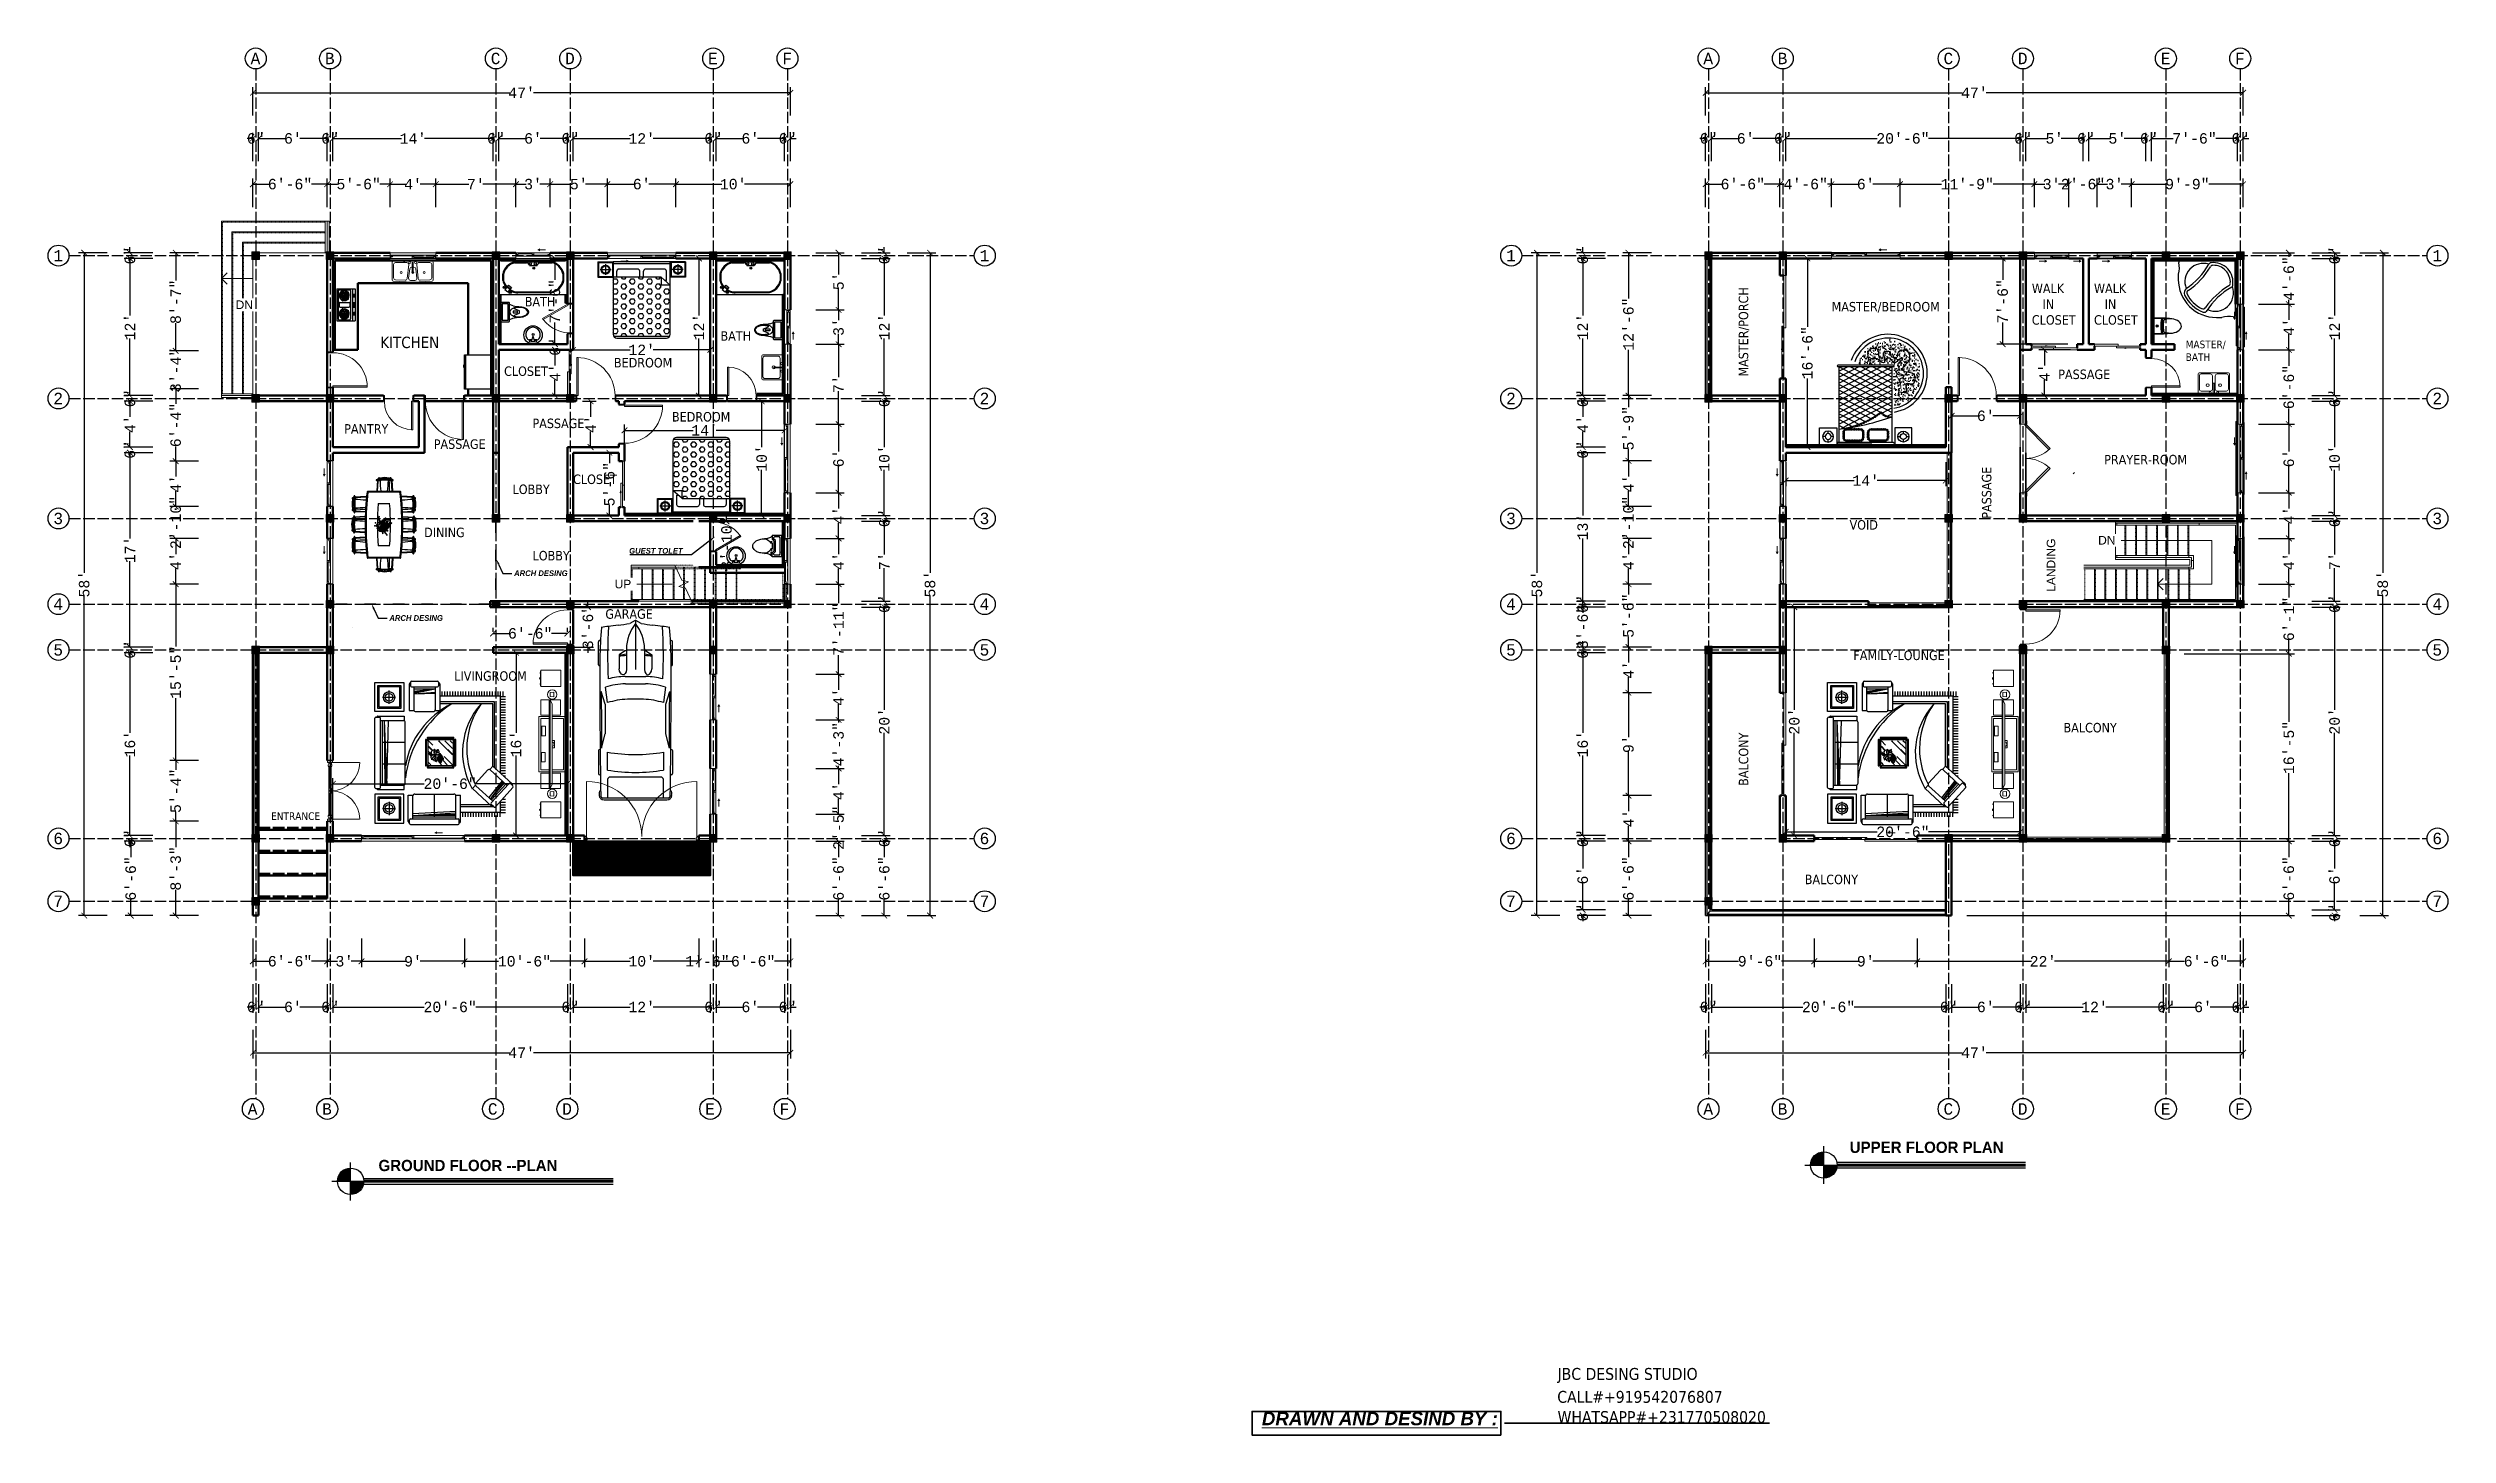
# Model space of a CAD drawing. Header units: inches. Extents: x 8351 to 42256, y 21052 to 33437.
# Drawn here: x 39738 to 42256, y 31979 to 33436 of the extents above; entities that cross this region are included whole.
import ezdxf
from ezdxf import colors
from ezdxf.entities.mleader import LeaderData, LeaderLine
from ezdxf.math import Vec2, Vec3

# ---------------------------------------------------------------- set-up
doc = ezdxf.new("R2010")
doc.units = ezdxf.units.IN
doc.header["$MEASUREMENT"] = 0
for name, pattern in [('ACAD_ISO02W100', [15, 12, -3]), ('ACAD_ISO03W100', [30, 12, -18]), ('Overhead 1_16_', [0.101562, 0.0625, -0.039062])]:
    doc.linetypes.add(name, pattern=pattern)
for name, color, linetype, lineweight in [('A-COLS', 52, 'Continuous', 9), ('A-DETL-GENF', 92, 'Continuous', 9), ('A-DIM', 7, 'Continuous', 25), ('A-DOOR', 10, 'Continuous', 13), ('A-DOOR-FRAM', 31, 'Continuous', 20), ('A-FLOR-HRAL', 11, 'Continuous', 9), ('A-GENM', 13, 'Continuous', 9), ('A-GLAZ', 160, 'Continuous', 13), ('A-PLUMBING', 6, 'Continuous', 30), ('A-TEXT', 7, 'Continuous', 25), ('A-WALL', 7, 'Continuous', 35), ('I-FURN', 30, 'Continuous', 9), ('P-SANR-FIXT', 220, 'Continuous', 9), ('S-STRS', 14, 'Continuous', 9), ('S-STRS-ANNO', 31, 'Continuous', 9), ('S-STRS-IDEN', 24, 'Continuous', 9), ('S-STRS-MBND', 31, 'Overhead 1_16_', 9)]:
    doc.layers.add(name, color=color, linetype=linetype, lineweight=lineweight)
for name, color, linetype in [('A-FUNTURE', 241, 'Continuous'), ('A-G-BEAM', 8, 'ACAD_ISO02W100'), ('LAYER2', 7, 'Continuous')]:
    doc.layers.add(name, color=color, linetype=linetype)
doc.styles.add('Arial', font='arial.ttf', dxfattribs={"height": 9})
doc.styles.add('ATT', font='txt')
doc.styles.add('DIM_FONT', font='SIMPLEX', dxfattribs={"width": 0.8})
doc.styles.add('GENERATED_STYLE_2', font='')
doc.styles.add('JOHNSON', font='tahoma.ttf')
doc.styles.add('PDF Tahoma', font='tahoma.ttf')
doc.styles.get("Standard").update_dxf_attribs({"font": 'consolab.ttf', "height": 11})
doc.styles.get('GENERATED_STYLE_2').set_extended_font_data('Papyrus', bold=True)
doc.dimstyles.get("Standard").update_dxf_attribs({"dimtxt": 11, "dimasz": 6, "dimexe": 6, "dimexo": 16, "dimgap": 0.09, "dimtad": 0, "dimdec": 0, "dimzin": 0, "dimdsep": 46, "dimlunit": 4, "dimtxsty": 'Standard', "dimblk": 'ARCHTICK', "dimcen": 0.09, "dimclrd": 256, "dimclre": 256, "dimclrt": 256, "dimadec": 0, "dimazin": 0, "dimtfac": 1, "dimtdec": 0, "dimtix": 1, "dimtofl": 0, "dimtmove": 0, "dimatfit": 2, "dimldrblk": 'ARCHTICK', "dimfxl": 1, "dimtolj": 1, "dimtzin": 0, "dimlwd": -1, "dimlwe": -1, "dimarcsym": 0})

msp = doc.modelspace()

# ---------------------------------------------------------------- texts
at = {"layer": 'A-DIM', "char_height": 11, "attachment_point": 5}
for s, insert in [("\\A1;47'", (40234.7, 33388.7)), ("\\A1;47'", (41759.2, 33388.7)), ('\\A1;6"', (39955.7, 33340.7)), ("\\A1;6'", (39994.7, 33340.7)), ('\\A1;6"', (40033.7, 33340.7)), ("\\A1;14'", (40120.7, 33340.7)), ('\\A1;6"', (40207.7, 33340.7)), ("\\A1;6'", (40246.7, 33340.7)), ('\\A1;6"', (40285.7, 33340.7)), ("\\A1;12'", (40360.7, 33340.7)), ('\\A1;6"', (40435.7, 33340.7)), ("\\A1;6'", (40474.7, 33340.7)), ('\\A1;6"', (40513.7, 33340.7)), ('\\A1;6"', (41480.2, 33340.7)), ("\\A1;6'", (41519.2, 33340.7)), ('\\A1;6"', (41558.2, 33340.7)), ('\\A1;20\'-6"', (41684.2, 33340.7)), ('\\A1;6"', (41810.2, 33340.7)), ("\\A1;5'", (41843.2, 33340.7)), ('\\A1;6"', (41876.2, 33340.7)), ("\\A1;5'", (41909.2, 33340.7)), ('\\A1;6"', (41942.2, 33340.7)), ('\\A1;7\'-6"', (41990.2, 33340.7)), ('\\A1;6"', (42038.2, 33340.7)), ('\\A1;6\'-6"', (39991.7, 33292.7)), ('\\A1;5\'-6"', (40063.7, 33292.7)), ("\\A1;4'", (40120.7, 33292.7)), ("\\A1;7'", (40186.7, 33292.7)), ("\\A1;3'", (40246.7, 33292.7)), ("\\A1;5'", (40294.7, 33292.7)), ("\\A1;6'", (40360.7, 33292.7)), ("\\A1;10'", (40456.7, 33292.7)), ('\\A1;6\'-6"', (41516.2, 33292.7)), ('\\A1;4\'-6"', (41582.2, 33292.7)), ("\\A1;6'", (41645.2, 33292.7)), ('\\A1;11\'-9"', (41751.7, 33292.7)), ("\\A1;3'", (41840.2, 33292.7)), ('\\A1;2\'-6"', (41873.2, 33292.7)), ("\\A1;3'", (41906.2, 33292.7)), ('\\A1;9\'-9"', (41982.7, 33292.7)), ('\\A1;6\'-6"', (39991.7, 32476.7)), ("\\A1;3'", (40048.7, 32476.7)), ("\\A1;9'", (40120.7, 32476.7)), ('\\A1;10\'-6"', (40237.7, 32476.7)), ("\\A1;10'", (40360.7, 32476.7)), ('\\A1;1\'-6"', (40429.7, 32476.7)), ('\\A1;6\'-6"', (40477.7, 32476.7)), ('\\A1;9\'-6"', (41534.2, 32476.7)), ("\\A1;9'", (41645.2, 32476.7)), ("\\A1;22'", (41831.2, 32476.7)), ('\\A1;6\'-6"', (42002.2, 32476.7)), ('\\A1;6"', (39955.7, 32428.7)), ("\\A1;6'", (39994.7, 32428.7)), ('\\A1;6"', (40033.7, 32428.7)), ('\\A1;20\'-6"', (40159.7, 32428.7)), ('\\A1;6"', (40285.7, 32428.7)), ("\\A1;12'", (40360.7, 32428.7)), ('\\A1;6"', (40435.7, 32428.7)), ("\\A1;6'", (40474.7, 32428.7)), ('\\A1;6"', (40513.7, 32428.7)), ('\\A1;6"', (41480.2, 32428.7)), ('\\A1;20\'-6"', (41606.2, 32428.7)), ('\\A1;6"', (41732.2, 32428.7)), ("\\A1;6'", (41771.2, 32428.7)), ('\\A1;6"', (41810.2, 32428.7)), ("\\A1;12'", (41885.2, 32428.7)), ('\\A1;6"', (41960.2, 32428.7)), ("\\A1;6'", (41999.2, 32428.7)), ('\\A1;6"', (42038.2, 32428.7)), ("\\A1;47'", (40234.7, 32380.7)), ("\\A1;47'", (41759.2, 32380.7))]:
    msp.add_mtext(s, dxfattribs=dict(at, insert=insert))
at = {"layer": 'A-DIM', "char_height": 11, "attachment_point": 5, "rotation": 90}
for s, insert in [('\\A1;6"', (39823.7, 33217.7)), ('\\A1;6"', (40615.3, 33217.7)), ('\\A1;6"', (41348.2, 33217.7)), ('\\A1;6"', (42137.2, 33217.7)), ("\\A1;5'", (40567.3, 33190.7)), ('\\A1;8\'-7"', (39871.7, 33169.2)), ('\\A1;12\'-6"', (41396.2, 33145.7)), ("\\A1;12'", (39823.7, 33142.7)), ("\\A1;3'", (40567.3, 33142.7)), ("\\A1;12'", (40615.3, 33142.7)), ("\\A1;12'", (41348.2, 33142.7)), ("\\A1;12'", (42137.2, 33142.7)), ('\\A1;3\'-4"', (39871.7, 33097.7)), ('\\A1;6"', (39823.7, 33067.7)), ("\\A1;7'", (40567.3, 33082.7)), ('\\A1;6"', (40615.3, 33067.7)), ('\\A1;6"', (41348.2, 33067.7)), ('\\A1;6"', (42137.2, 33067.7)), ("\\A1;4'", (39823.7, 33040.7)), ('\\A1;6\'-4"', (39871.7, 33039.8)), ("\\A1;4'", (41348.2, 33040.7)), ('\\A1;5\'-9"', (41396.2, 33036.5)), ('\\A1;6"', (39823.7, 33013.7)), ('\\A1;6"', (41348.2, 33013.7)), ("\\A1;6'", (40567.3, 33004.7)), ("\\A1;10'", (40615.3, 33004.7)), ("\\A1;10'", (42137.2, 33004.7)), ("\\A1;4'", (39871.7, 32978)), ("\\A1;4'", (41396.2, 32978.2)), ('\\A1;2\'-10"', (39871.7, 32937.5)), ("\\A1;4'", (40567.3, 32944.7)), ('\\A1;6"', (40615.3, 32941.7)), ("\\A1;13'", (41348.2, 32932.7)), ('\\A1;2\'-10"', (41396.2, 32937.5)), ('\\A1;6"', (42137.2, 32941.7)), ("\\A1;17'", (39823.7, 32908.7)), ("\\A1;4'", (39871.7, 32896.7)), ("\\A1;4'", (40567.3, 32896.7)), ("\\A1;7'", (40615.3, 32896.7)), ("\\A1;4'", (41396.2, 32896.7)), ("\\A1;7'", (42137.2, 32896.7)), ("\\A1;58'", (39775.7, 32872.7)), ("\\A1;58'", (40663.3, 32872.7)), ("\\A1;58'", (41300.2, 32872.7)), ("\\A1;58'", (42187.8, 32872.7)), ('\\A1;7\'-11"', (40567.3, 32825.5)), ('\\A1;6"', (40615.3, 32851.7)), ('\\A1;6"', (41348.2, 32851.7)), ('\\A1;3\'-6"', (41348.2, 32827.7)), ('\\A1;5\'-6"', (41396.2, 32839.7)), ('\\A1;6"', (42137.2, 32851.7)), ('\\A1;6"', (39823.7, 32803.7)), ('\\A1;15\'-5"', (39871.7, 32780.2)), ('\\A1;6"', (41348.2, 32803.7)), ("\\A1;4'", (41396.2, 32782.7)), ("\\A1;4'", (40567.3, 32754.2)), ('\\A1;4\'-3"', (40567.3, 32704.7)), ("\\A1;20'", (40615.3, 32728.7)), ("\\A1;20'", (42137.2, 32728.7)), ("\\A1;16'", (39823.7, 32704.7)), ("\\A1;16'", (41348.2, 32704.7)), ("\\A1;9'", (41396.2, 32704.7)), ('\\A1;5\'-4"', (39871.7, 32655.7)), ("\\A1;4'", (40567.3, 32655.2)), ('\\A1;2\'-5"', (40567.3, 32617)), ("\\A1;4'", (41396.2, 32626.7)), ('\\A1;6"', (39823.7, 32605.7)), ('\\A1;8\'-3"', (39871.7, 32574.2)), ('\\A1;6"', (40615.3, 32605.7)), ('\\A1;6"', (41348.2, 32605.7)), ('\\A1;6"', (42137.2, 32605.7)), ('\\A1;6\'-6"', (39824.5, 32563.7)), ('\\A1;6\'-6"', (40567.3, 32563.7)), ('\\A1;6\'-6"', (40615.3, 32563.7)), ("\\A1;6'", (41348.2, 32566.7)), ('\\A1;6\'-6"', (41396.2, 32563.7)), ("\\A1;6'", (42137.2, 32566.7)), ('\\A1;6"', (41348.2, 32527.7)), ('\\A1;6"', (42137.2, 32527.7))]:
    msp.add_mtext(s, dxfattribs=dict(at, insert=insert))
at = {"layer": 'A-FUNTURE', "ltscale": 120, "style": 'DIM_FONT', "width": 0.8, "flags": 9}
for tag, p, s in [('YSIZE', (40145.4, 32709), '604'), ('XSIZE', (40145.4, 32709), '1041'), ('YSIZE', (41669.9, 32709), '604'), ('XSIZE', (41669.9, 32709), '1041')]:
    msp.add_attdef(tag, p, s, height=0.02, rotation=90, dxfattribs=at)
at = {"layer": 'A-G-BEAM', "color": 7, "char_height": 12, "attachment_point": 1}
for s, insert in [('A ', (39950.3, 33430.7)), ('B ', (40028.3, 33430.7)), ('C ', (40202.3, 33430.7)), ('D ', (40280.3, 33430.7)), ('E ', (40430.3, 33430.7)), ('F ', (40508.3, 33430.7)), ('A ', (41474.8, 33430.7)), ('B ', (41552.8, 33430.7)), ('C ', (41726.8, 33430.7)), ('D ', (41804.8, 33430.7)), ('E ', (41954.8, 33430.7)), ('F ', (42032.8, 33430.7)), ('1 ', (39743.3, 33223.7)), ('1 ', (40715.3, 33223.7)), ('1 ', (41267.8, 33223.7)), ('1 ', (42239.8, 33223.7)), ('2 ', (39743.3, 33073.7)), ('2 ', (40715.3, 33073.7)), ('2 ', (41267.8, 33073.7)), ('2 ', (42239.8, 33073.7)), ('3 ', (39743.3, 32947.7)), ('3 ', (40715.3, 32947.7)), ('3 ', (41267.8, 32947.7)), ('3 ', (42239.8, 32947.7)), ('4 ', (39743.3, 32857.7)), ('4 ', (40715.3, 32857.7)), ('4 ', (41267.8, 32857.7)), ('4 ', (42239.8, 32857.7)), ('5 ', (39743.3, 32809.7)), ('5 ', (40715.3, 32809.7)), ('5 ', (41267.8, 32809.7)), ('5 ', (42239.8, 32809.7)), ('6 ', (39743.3, 32611.7)), ('6 ', (40715.3, 32611.7)), ('6 ', (41267.8, 32611.7)), ('6 ', (42239.8, 32611.7)), ('7 ', (39743.3, 32545.7)), ('7 ', (40715.3, 32545.7)), ('7 ', (41267.8, 32545.7)), ('7 ', (42239.8, 32545.7)), ('A ', (39947.3, 32327.7)), ('B ', (40025.3, 32327.7)), ('C ', (40199.3, 32327.7)), ('D ', (40277.3, 32327.7)), ('E ', (40427.3, 32327.7)), ('F ', (40505.3, 32327.7)), ('A ', (41474.8, 32327.7)), ('B ', (41552.8, 32327.7)), ('C ', (41726.8, 32327.7)), ('D ', (41804.8, 32327.7)), ('E ', (41954.8, 32327.7)), ('F ', (42032.8, 32327.7))]:
    msp.add_mtext_dynamic_manual_height_columns(s, width=13.211, gutter_width=60, heights=[0], dxfattribs=dict(at, insert=insert))
at = {"layer": 'A-TEXT', "color": 7, "char_height": 9.94, "attachment_point": 7, "style": 'PDF Tahoma'}
for s, insert, width in [('BATH', (40238, 33164.4), 68.092), ('WALK\\P   IN\\PCLOSET', (41819.5, 33145), 68.092), ('WALK\\P   IN\\PCLOSET', (41884.7, 33145), 68.092), ('BATH', (40443.4, 33128.4), 68.092), ('\\PCLOSET', (40216.3, 33091.2), 68.092), ('PASSAGE', (41847.2, 33087.9), 87.466), ('PASSAGE', (40246.1, 33036.4), 87.466), ('PANTRY', (40048.5, 33030.8), 68.092), ('PASSAGE', (40142.5, 33014.6), 87.466), ('LOBBY', (40225.2, 32967.2), 87.466), ('\\PCLOSET', (40288.7, 32977.7), 68.092), ('LOBBY', (40246.2, 32897.5), 87.466)]:
    msp.add_mtext(s, dxfattribs=dict(at, insert=insert, width=width))
at = {"layer": 'A-TEXT', "color": 7, "attachment_point": 7, "rotation": 90, "style": 'PDF Tahoma'}
for s, insert, char_height in [('MASTER/PORCH', (41523.1, 33090.7), 9.944), ('BALCONY', (41522.1, 32660.9), 9.94)]:
    msp.add_mtext(s, dxfattribs=dict(at, insert=insert, char_height=char_height))
at = {"layer": 'A-TEXT', "color": 7, "attachment_point": 7, "style": 'PDF Tahoma'}
for s, insert, char_height in [('MASTER/BEDROOM', (41609.4, 33157.8), 9.944), ('KITCHEN', (40086.4, 33120.4), 11.93), ('MASTER/\\PBATH', (41980.9, 33107.1), 8), ('BEDROOM', (40331.6, 33100.1), 9.94), ('BEDROOM', (40392.5, 33043.3), 9.94), ('PRAYER-ROOM', (41895.4, 32998.3), 9.944), ('DINING', (40132.4, 32921.9), 9.94), ('VOID', (41628.2, 32929.8), 9.94), ('GARAGE', (40322.6, 32836.2), 9.94), ('FAMILY-LOUNGE', (41632.2, 32792.8), 9.944), ('LIVINGROOM', (40164, 32771.1), 9.94), ('BALCONY', (41852.7, 32716.9), 9.94), ('ENTRANCE', (39971.8, 32625), 8), ('BALCONY', (41581.2, 32557.5), 9.94)]:
    msp.add_mtext(s, dxfattribs=dict(at, insert=insert, char_height=char_height))
at = {"layer": 'A-TEXT', "color": 7, "insert": (41777.2, 32941.4), "char_height": 9.94, "width": 87.466, "attachment_point": 7, "rotation": 90, "style": 'PDF Tahoma'}
msp.add_mtext('PASSAGE', dxfattribs=at)
at = {"layer": 'A-TEXT', "insert": (40349.2, 32582.6), "char_height": 6, "attachment_point": 7, "rotation": 359.9833, "style": 'JOHNSON'}
msp.add_mtext('RAMP', dxfattribs=at)
at = {"layer": 'A-TEXT', "color": 7, "linetype": 'Continuous', "lineweight": 13, "char_height": 11.811, "attachment_point": 2, "style": 'GENERATED_STYLE_2'}
for s, insert in [('\\PUPPER FLOOR PLAN', (41709.1, 32307)), ('\\P\\PGROUND FLOOR --PLAN', (40178.4, 32307.6))]:
    msp.add_mtext_dynamic_manual_height_columns(s, width=437.281, gutter_width=90, heights=[0], dxfattribs=dict(at, insert=insert))
at = {"layer": 'A-TEXT', "char_height": 12.46, "attachment_point": 7, "style": 'PDF Tahoma'}
for s, insert in [('JBC DESING STUDIO', (41321.8, 32033.8)), ('CALL#+919542076807', (41321.5, 32012.9)), ('WHATSAPP#+231770508020', (41321.8, 31991.7))]:
    msp.add_mtext(s, dxfattribs=dict(at, insert=insert))

# ---------------------------------------------------------------- blocks, each defined once
blk = doc.blocks.new('M_Window-Sliding-Double - 1500 x 1200mm 2-330876-D-FIRST-FLOOR')
at = {"layer": 'A-GLAZ'}
for q in [(25, 6.85), (25, 4.85), (31, 5.85)]:
    blk.add_line((23, 5.85), q, dxfattribs=at)
blk = doc.blocks.new('M_Window-Sliding-Double - 1500 x 1200mm-330903-D-FIRST-FLOOR')
at = {"layer": 'A-GLAZ'}
for q in [(16, 6.85), (16, 4.85), (22, 5.85)]:
    blk.add_line((14, 5.85), q, dxfattribs=at)
blk = doc.blocks.new('M_Trim-Window-Exterior-Flat - with Sill-330906-D-FIRST-FLOOR')
at = {"layer": 'A-GENM'}
for p, q in [((-481.9, 329.2), (-481.1, 329.2)), ((-481.9, 251.5), (-481.9, 329.2)), ((-481.1, 329.2), (-480.4, 329.2)), ((-481.1, 329.2), (-481.1, 328.7)), ((-481.1, 252), (-481.1, 328.7)), ((-481.1, 328.7), (-480.4, 328.7)), ((-481.1, 252), (-481.1, 251.5)), ((-480.4, 252), (-481.1, 252)), ((-481.1, 251.5), (-481.9, 251.5)), ((-480.4, 251.5), (-481.1, 251.5))]:
    blk.add_line(p, q, dxfattribs=at)
blk = doc.blocks.new('M_Trim-Window-Interior-Flat - Picture Frame-330907-D-FIRST-FLOOR')
at = {"layer": 'A-GENM'}
for p, q in [((-473.2, 328.2), (-474.4, 328.2)), ((-473.2, 328.2), (-473.2, 252.5)), ((-474.4, 252.5), (-473.2, 252.5))]:
    blk.add_line(p, q, dxfattribs=at)
blk = doc.blocks.new('M_Window-Sliding-Double - 1500 x 1200mm 3-331050-D-FIRST-FLOOR')
at = {"layer": 'A-GLAZ'}
for q in [(10, 6.85), (10, 4.85), (16, 5.85)]:
    blk.add_line((8, 5.85), q, dxfattribs=at)
blk = doc.blocks.new('M_Trim-Window-Exterior-Flat - with Sill-331053-D-FIRST-FLOOR')
at = {"layer": 'A-GENM'}
for p, q in [((-1.9, 281.2), (-1.1, 281.2)), ((-1.9, 227.5), (-1.9, 281.2)), ((-1.1, 281.2), (-0.4, 281.2)), ((-1.1, 281.2), (-1.1, 280.7)), ((-1.1, 228), (-1.1, 280.7)), ((-1.1, 280.7), (-0.4, 280.7)), ((-1.1, 227.5), (-1.9, 227.5)), ((-1.1, 228), (-1.1, 227.5)), ((-0.4, 228), (-1.1, 228)), ((-0.4, 227.5), (-1.1, 227.5))]:
    blk.add_line(p, q, dxfattribs=at)
blk = doc.blocks.new('M_Trim-Window-Interior-Flat - Picture Frame-331054-D-FIRST-FLOOR')
at = {"layer": 'A-GENM'}
for p, q in [((6.8, 280.2), (5.6, 280.2)), ((6.8, 280.2), (6.8, 228.5)), ((5.6, 228.5), (6.8, 228.5))]:
    blk.add_line(p, q, dxfattribs=at)
blk = doc.blocks.new('M_Window-Sliding-Double - 1500 x 1200mm 5-331504-D-FIRST-FLOOR')
at = {"layer": 'A-GLAZ'}
for q in [(7, 6.85), (7, 4.85), (13, 5.85)]:
    blk.add_line((5, 5.85), q, dxfattribs=at)
blk = doc.blocks.new('M_Trim-Window-Exterior-Flat - with Sill-331507-D-FIRST-FLOOR')
at = {"layer": 'A-GENM'}
for p, q in [((-285.2, 579.1), (-285.2, 579.9)), ((-285.2, 579.9), (-243.5, 579.9)), ((-243.5, 579.9), (-243.5, 579.1)), ((-285.2, 578.4), (-285.2, 579.1)), ((-284.7, 579.1), (-285.2, 579.1)), ((-284.7, 579.1), (-244, 579.1)), ((-284.7, 578.4), (-284.7, 579.1)), ((-243.5, 579.1), (-244, 579.1)), ((-244, 579.1), (-244, 578.4)), ((-243.5, 579.1), (-243.5, 578.4))]:
    blk.add_line(p, q, dxfattribs=at)
blk = doc.blocks.new('M_Trim-Window-Interior-Flat - Picture Frame-331508-D-FIRST-FLOOR')
at = {"layer": 'A-GENM'}
for p, q in [((-284.2, 572.4), (-284.2, 571.2)), ((-244.5, 571.2), (-284.2, 571.2)), ((-244.5, 571.2), (-244.5, 572.4))]:
    blk.add_line(p, q, dxfattribs=at)
blk = doc.blocks.new('Top Rail Type - Top Rail_Internal_-335362-D-FIRST-FLOOR')
at = {"layer": 'A-FLOR-HRAL'}
for p, q in [((-126.8, 292.4), (-126.8, 294.4)), ((-126.8, 294.4), (-40.4, 294.4)), ((-40.4, 292.4), (-126.8, 292.4)), ((-40.4, 294.4), (-0.4, 294.4)), ((-40.4, 294.4), (-40.4, 292.4)), ((-2.4, 292.4), (-40.4, 292.4)), ((-2.4, 214.4), (-2.4, 292.4)), ((-161.4, 214.4), (-51.4, 214.4)), ((-51.4, 212.4), (-51.4, 214.4)), ((-51.4, 214.4), (-2.4, 214.4))]:
    blk.add_line(p, q, dxfattribs=at)
blk = doc.blocks.new('Top Rail Type - Top Rail_Internal_-V1-D-FIRST-FLOOR')
at = {"layer": 'A-FLOR-HRAL'}
for p, q in [((-128.4, 292.4), (-128.4, 294.4)), ((-40.4, 294.4), (-128.4, 294.4)), ((-40.4, 292.4), (-128.4, 292.4)), ((-0.4, 294.4), (-40.4, 294.4)), ((-2.4, 292.4), (-40.4, 292.4)), ((-2.4, 214.4), (-2.4, 292.4)), ((-161.4, 214.4), (-51.4, 214.4)), ((-51.4, 214.4), (-2.4, 214.4))]:
    blk.add_line(p, q, dxfattribs=at)
blk = doc.blocks.new('Top Rail Type - Top Rail_Internal_-335377-D-FIRST-FLOOR')
at = {"layer": 'A-FLOR-HRAL'}
for p, q in [((-126.8, 258.4), (-126.8, 260.4)), ((-126.8, 260.4), (-51.4, 260.4)), ((-51.4, 258.4), (-126.8, 258.4)), ((-51.4, 260.4), (-46.4, 260.4)), ((-51.4, 260.4), (-51.4, 258.4)), ((-48.4, 258.4), (-51.4, 258.4)), ((-48.4, 255.4), (-48.4, 258.4)), ((-48.4, 248.4), (-48.4, 255.4)), ((-46.4, 255.4), (-48.4, 255.4)), ((-46.4, 260.4), (-46.4, 255.4)), ((-46.4, 255.4), (-46.4, 246.4)), ((-161.4, 248.4), (-51.4, 248.4)), ((-51.4, 246.4), (-161.4, 246.4)), ((-51.4, 246.4), (-51.4, 248.4)), ((-51.4, 248.4), (-48.4, 248.4)), ((-46.4, 246.4), (-51.4, 246.4))]:
    blk.add_line(p, q, dxfattribs=at)
blk = doc.blocks.new('Top Rail Type - Top Rail_Internal_-V2-D-FIRST-FLOOR')
at = {"layer": 'A-FLOR-HRAL'}
for p, q in [((-128.4, 258.4), (-128.4, 260.4)), ((-51.4, 260.4), (-128.4, 260.4)), ((-51.4, 258.4), (-128.4, 258.4)), ((-46.4, 260.4), (-51.4, 260.4)), ((-48.4, 258.4), (-51.4, 258.4)), ((-48.4, 255.4), (-48.4, 258.4)), ((-48.4, 248.4), (-48.4, 255.4)), ((-46.4, 255.4), (-46.4, 260.4)), ((-46.4, 246.4), (-46.4, 255.4)), ((-161.4, 248.4), (-51.4, 248.4)), ((-161.4, 246.4), (-51.4, 246.4)), ((-51.4, 248.4), (-48.4, 248.4)), ((-51.4, 246.4), (-46.4, 246.4))]:
    blk.add_line(p, q, dxfattribs=at)
blk = doc.blocks.new('M_Window-Sliding-Double - 1500 x 1200mm 6-338742-D-FIRST-FLOOR')
at = {"layer": 'A-GLAZ', "lineweight": 20}
for p, q in [((-18, 2.85), (-18, -3.15)), ((-18, 2.85), (-15.5, 2.85)), ((-17.25, 2.85), (-17.25, -0.65)), ((-15.5, 1.1), (-17.25, 1.1)), ((-15.5, 2.85), (-15.5, 1.1)), ((-0.875, -0.65), (-0.875, 2.85)), ((-0.875, 2.85), (0.875, 2.85)), ((0.875, 1.1), (-0.875, 1.1)), ((0.875, 2.85), (0.875, -0.65)), ((15.5, 1.1), (15.5, -0.65)), ((17.25, 1.1), (15.5, 1.1)), ((17.25, 2.85), (18, 2.85)), ((17.25, 2.85), (17.25, -0.65)), ((18, -3.15), (18, 2.85)), ((-18, -0.65), (-17.25, -0.65)), ((-0.875, -0.65), (0.875, -0.65)), ((15.5, -0.65), (18, -0.65))]:
    blk.add_line(p, q, dxfattribs=at)
at = {"layer": 'A-GLAZ'}
for p, q in [((18, 2.85), (-18, 2.85)), ((5, 5.85), (7, 6.85)), ((5, 5.85), (7, 4.85)), ((5, 5.85), (13, 5.85)), ((-18, -3.15), (18, -3.15))]:
    blk.add_line(p, q, dxfattribs=at)
at = {"layer": 'A-GLAZ', "lineweight": 9}
for p, q in [((-15.5, 2.85), (-0.875, 2.85)), ((0.875, 2.85), (17.25, 2.85)), ((-17.25, -0.65), (-0.875, -0.65)), ((0.875, -0.65), (15.5, -0.65))]:
    blk.add_line(p, q, dxfattribs=at)
at = {"layer": 'A-GLAZ', "lineweight": 30}
for p, q in [((-15.5, 1.975), (-0.875, 1.975)), ((0.875, 0.225), (15.5, 0.225))]:
    blk.add_line(p, q, dxfattribs=at)
blk = doc.blocks.new('M_Window-Sliding-Double - 1500 x 1200mm 7-338859-D-FIRST-FLOOR')
at = {"layer": 'A-GLAZ', "lineweight": 20}
for p, q in [((-24, 2.85), (-24, -3.15)), ((-24, 2.85), (-21.5, 2.85)), ((-23.25, 2.85), (-23.25, -0.65)), ((-21.5, 1.1), (-23.25, 1.1)), ((-21.5, 2.85), (-21.5, 1.1)), ((-0.875, -0.65), (-0.875, 2.85)), ((-0.875, 2.85), (0.875, 2.85)), ((0.875, 1.1), (-0.875, 1.1)), ((0.875, 2.85), (0.875, -0.65)), ((21.5, 1.1), (21.5, -0.65)), ((23.25, 1.1), (21.5, 1.1)), ((23.25, 2.85), (24, 2.85)), ((23.25, 2.85), (23.25, -0.65)), ((24, -3.15), (24, 2.85)), ((-24, -0.65), (-23.25, -0.65)), ((-0.875, -0.65), (0.875, -0.65)), ((21.5, -0.65), (24, -0.65))]:
    blk.add_line(p, q, dxfattribs=at)
at = {"layer": 'A-GLAZ'}
for p, q in [((24, 2.85), (-24, 2.85)), ((8, 5.85), (10, 6.85)), ((8, 5.85), (10, 4.85)), ((8, 5.85), (16, 5.85)), ((-24, -3.15), (24, -3.15))]:
    blk.add_line(p, q, dxfattribs=at)
at = {"layer": 'A-GLAZ', "lineweight": 9}
for p, q in [((-21.5, 2.85), (-0.875, 2.85)), ((0.875, 2.85), (23.25, 2.85)), ((-23.25, -0.65), (-0.875, -0.65)), ((0.875, -0.65), (21.5, -0.65))]:
    blk.add_line(p, q, dxfattribs=at)
at = {"layer": 'A-GLAZ', "lineweight": 30}
for p, q in [((-21.5, 1.975), (-0.875, 1.975)), ((0.875, 0.225), (21.5, 0.225))]:
    blk.add_line(p, q, dxfattribs=at)
blk = doc.blocks.new('M_Door-Double-Sliding - 1700 x 2000mm-325327-D-FIRST-FLOOR')
at = {"layer": 'A-DETL-GENF', "lineweight": 13}
blk.add_hatch(color=256, dxfattribs=at).paths.add_polyline_path([(9, 4.5), (6, 4), (9, 3.5)], flags=0)
at = {"layer": 'A-DETL-GENF'}
for p, q in [((9, 4.5), (6, 4)), ((18, 4), (6, 4)), ((6, 4), (9, 3.5)), ((9, 3.5), (9, 4.5))]:
    blk.add_line(p, q, dxfattribs=at)
at = {"layer": 'A-DOOR', "lineweight": 20}
for p, q in [((1, 8), (-24, 8)), ((-24, 8), (-24, 6)), ((-24, 6), (1, 6)), ((24, 6), (-1, 6)), ((-1, 6), (-1, 4.1)), ((-1, 4.1), (24, 4.1)), ((1, 6), (1, 8)), ((24, 4.1), (24, 6))]:
    blk.add_line(p, q, dxfattribs=at)
blk = doc.blocks.new('M_Door-Interior-Single-6_Panel-Wood - M_Door-Interior-Single-6_Panel-Wood-V3-D-FIRST-FLOOR')
at = {"layer": 'A-DOOR', "lineweight": 20}
for p, q in [((18.6, -2.9), (20, -2.9)), ((18.6, -42.9), (18.6, -2.9)), ((20, -2.9), (20, -42.9)), ((20, -42.9), (18.6, -42.9))]:
    blk.add_line(p, q, dxfattribs=at)
at = {"layer": 'A-DOOR', "lineweight": 9}
blk.add_arc((20, -2.9), 40, 180, 270, dxfattribs=at)
at = {"layer": 'A-DOOR-FRAM'}
for p, q in [((-21, 3.1), (-20, 3.1)), ((-21, -2.9), (-21, 3.1)), ((-20, 3.1), (-20, -2.9)), ((20, 3.1), (21, 3.1)), ((20, -2.9), (20, 3.1)), ((21, 3.1), (21, -2.9)), ((-20, -2.9), (-21, -2.9)), ((21, -2.9), (20, -2.9))]:
    blk.add_line(p, q, dxfattribs=at)
blk = doc.blocks.new('Double_8_lite_patio_door_5282 - 36x2_ x 80_ w_transom_-V4-D-FIRST-FLOOR')
at = {"layer": 'A-DOOR', "lineweight": 9}
h = blk.add_hatch(dxfattribs=at)
h.set_pattern_fill('FP_1', color=256, style=0, pattern_type=2)
h.set_pattern_definition([(135, (359.38, 225.356), (-8.48528, -8.48528), []), (225, (359.38, 225.356), (8.48528, -8.48528), [])])
h.paths.add_polyline_path([(35, -3.8), (35, -3), (33, -3), (33, -3.8)], flags=0)
h.paths.add_polyline_path([(-39, -3.8), (-39, -3), (-41, -3), (-41, -3.8)], flags=0)
at = {"layer": 'A-DOOR'}
for p, q in [((13.1, 52.7), (11.8, 54)), ((-42.5, 4), (-39, 4)), ((-42.5, 3), (-42.5, 4)), ((-39, 3), (-42.5, 3)), ((-39, 4), (-39, 3)), ((33, 3), (-39, 3)), ((-39, 3), (-39, -3)), ((33, 4), (36.5, 4)), ((33, 3), (33, 4)), ((33, -3), (33, 3)), ((36.5, 3), (33, 3)), ((36.5, 4), (36.5, 3)), ((-41, -3), (-39, -3)), ((-41, -3.8), (-41, -3)), ((-39, -3.8), (-41, -3.8)), ((-39, -3), (33, -3)), ((-39, -3), (-39, -3.8)), ((33, -3), (35, -3)), ((33, -3.8), (33, -3)), ((35, -3.8), (33, -3.8)), ((35, -3), (35, -3.8))]:
    blk.add_line(p, q, dxfattribs=at)
at = {"layer": 'A-DOOR', "lineweight": 20}
for p, q in [((-39, 3), (-13.5, 28.5)), ((-12.3, 27.2), (-37.8, 1.8)), ((-13.5, 28.5), (-12.3, 27.2)), ((7.5, 28.5), (6.3, 27.2)), ((6.3, 27.2), (31.8, 1.8)), ((33, 3), (7.5, 28.5)), ((-37.8, 1.8), (-39, 3)), ((31.8, 1.8), (33, 3))]:
    blk.add_line(p, q, dxfattribs=at)
for centre, start, end in [((-39, 3), 0, 45), ((33, 3), 135, 180)]:
    blk.add_arc(centre, 36, start, end, dxfattribs=at)
at = {"layer": 'A-DOOR-FRAM'}
blk.add_line((36.5, -3), (33, -3), dxfattribs=at)
blk = doc.blocks.new('M_Door-Double-Sliding - 1700 x 2000mm 2-339915-D-FIRST-FLOOR')
at = {"layer": 'A-DETL-GENF', "lineweight": 13}
blk.add_hatch(color=256, dxfattribs=at).paths.add_polyline_path([(24, 4.5), (21, 4), (24, 3.5)], flags=0)
at = {"layer": 'A-DETL-GENF'}
for p, q in [((24, 4.5), (21, 4)), ((33, 4), (21, 4)), ((21, 4), (24, 3.5)), ((24, 3.5), (24, 4.5))]:
    blk.add_line(p, q, dxfattribs=at)
at = {"layer": 'A-DOOR', "lineweight": 20}
for p, q in [((1, 8), (-54, 8)), ((-54, 8), (-54, 6)), ((-54, 6), (1, 6)), ((54, 6), (-1, 6)), ((-1, 6), (-1, 4.1)), ((-1, 4.1), (54, 4.1)), ((1, 6), (1, 8)), ((54, 4.1), (54, 6))]:
    blk.add_line(p, q, dxfattribs=at)
blk = doc.blocks.new('M_Window-Sliding-Double - 1500 x 1200mm 8-340021-D-FIRST-FLOOR')
at = {"layer": 'A-GLAZ', "lineweight": 20}
for p, q in [((-36, 2.85), (-36, -3.15)), ((-36, 2.85), (-33.5, 2.85)), ((-35.25, 2.85), (-35.25, -0.65)), ((-33.5, 1.1), (-35.25, 1.1)), ((-33.5, 2.85), (-33.5, 1.1)), ((-0.875, -0.65), (-0.875, 2.85)), ((-0.875, 2.85), (0.875, 2.85)), ((0.875, 1.1), (-0.875, 1.1)), ((0.875, 2.85), (0.875, -0.65)), ((33.5, 1.1), (33.5, -0.65)), ((35.25, 1.1), (33.5, 1.1)), ((35.25, 2.85), (36, 2.85)), ((35.25, 2.85), (35.25, -0.65)), ((36, -3.15), (36, 2.85)), ((-36, -0.65), (-35.25, -0.65)), ((-0.875, -0.65), (0.875, -0.65)), ((33.5, -0.65), (36, -0.65))]:
    blk.add_line(p, q, dxfattribs=at)
at = {"layer": 'A-GLAZ'}
for p, q in [((36, 2.85), (-36, 2.85)), ((14, 5.85), (16, 6.85)), ((14, 5.85), (16, 4.85)), ((14, 5.85), (22, 5.85)), ((-36, -3.15), (36, -3.15))]:
    blk.add_line(p, q, dxfattribs=at)
at = {"layer": 'A-GLAZ', "lineweight": 9}
for p, q in [((-33.5, 2.85), (-0.875, 2.85)), ((0.875, 2.85), (35.25, 2.85)), ((-35.25, -0.65), (-0.875, -0.65)), ((0.875, -0.65), (33.5, -0.65))]:
    blk.add_line(p, q, dxfattribs=at)
at = {"layer": 'A-GLAZ', "lineweight": 30}
for p, q in [((-33.5, 1.975), (-0.875, 1.975)), ((0.875, 0.225), (33.5, 0.225))]:
    blk.add_line(p, q, dxfattribs=at)
blk = doc.blocks.new('Top Rail Type - Top Rail_Internal_-340200-D-FIRST-FLOOR')
at = {"layer": 'A-FLOR-HRAL'}
for p, q in [((-304.9, 368.4), (-304.9, 210.9)), ((-301.9, 207.9), (-301.9, 368.4)), ((-304.9, 210.9), (-387.4, 210.9)), ((-387.4, 207.9), (-301.9, 207.9))]:
    blk.add_line(p, q, dxfattribs=at)
blk.add_open_spline([(-301.9, 207.9), (-301.9, 207.9), (-301.9, 207.9), (-302, 208), (-302.1, 208.1), (-302.2, 208.3), (-302.4, 208.4), (-302.5, 208.5), (-302.6, 208.6), (-302.7, 208.8), (-302.9, 208.9), (-303, 209.1), (-303.2, 209.2), (-303.4, 209.4), (-303.5, 209.5), (-303.7, 209.7), (-303.8, 209.8), (-304, 210), (-304.1, 210.1), (-304.2, 210.3), (-304.4, 210.4), (-304.5, 210.5), (-304.6, 210.6), (-304.7, 210.8), (-304.8, 210.9), (-304.9, 210.9), (-304.9, 210.9)], degree=3, knots=[0, 0, 0, 0, 0.066667, 0.133333, 0.2, 0.233333, 0.266667, 0.3, 0.333333, 0.366667, 0.4, 0.433333, 0.466667, 0.5, 0.533333, 0.566667, 0.6, 0.633333, 0.666667, 0.7, 0.733333, 0.766667, 0.8, 0.866667, 0.933333, 1, 1, 1, 1], dxfattribs=at)
blk = doc.blocks.new('Top Rail Type - Top Rail_Internal_-V5-D-FIRST-FLOOR')
at = {"layer": 'A-FLOR-HRAL'}
for p, q in [((-304.9, 210.9), (-304.9, 368.4)), ((-301.8, 207.9), (-301.8, 368.4)), ((-387.4, 210.9), (-304.9, 210.9)), ((-387.4, 207.9), (-301.8, 207.9))]:
    blk.add_line(p, q, dxfattribs=at)
blk = doc.blocks.new('Top Rail Type - Top Rail_Internal_-340793-D-FIRST-FLOOR')
at = {"layer": 'A-FLOR-HRAL'}
for p, q in [((-556.9, 572.4), (-556.9, 428.4)), ((-553.9, 428.4), (-553.9, 572.4))]:
    blk.add_line(p, q, dxfattribs=at)
blk = doc.blocks.new('Top Rail Type - Top Rail_Internal_-V6-D-FIRST-FLOOR')
at = {"layer": 'A-FLOR-HRAL'}
for p, q in [((-556.9, 428.4), (-556.9, 572.4)), ((-553.8, 428.4), (-553.8, 572.4))]:
    blk.add_line(p, q, dxfattribs=at)
blk = doc.blocks.new('Top Rail Type - Top Rail_Internal_-341054-D-FIRST-FLOOR')
at = {"layer": 'A-FLOR-HRAL'}
for p, q in [((-556.9, 158.4), (-556.9, -116.1)), ((-553.9, -113.1), (-553.9, 158.4)), ((-556.9, -116.1), (-306.4, -116.1)), ((-306.4, -113.1), (-553.9, -113.1))]:
    blk.add_line(p, q, dxfattribs=at)
blk.add_open_spline([(-556.9, -116.1), (-556.9, -116.1), (-556.8, -116.1), (-556.7, -116), (-556.6, -115.9), (-556.5, -115.7), (-556.4, -115.6), (-556.2, -115.5), (-556.1, -115.4), (-556, -115.2), (-555.8, -115.1), (-555.7, -114.9), (-555.5, -114.8), (-555.4, -114.6), (-555.2, -114.5), (-555, -114.3), (-554.9, -114.2), (-554.7, -114), (-554.6, -113.9), (-554.5, -113.7), (-554.4, -113.6), (-554.2, -113.5), (-554.1, -113.4), (-554, -113.2), (-553.9, -113.1), (-553.9, -113.1), (-553.9, -113.1)], degree=3, knots=[0, 0, 0, 0, 0.066667, 0.133333, 0.2, 0.233333, 0.266667, 0.3, 0.333333, 0.366667, 0.4, 0.433333, 0.466667, 0.5, 0.533333, 0.566667, 0.6, 0.633333, 0.666667, 0.7, 0.733333, 0.766667, 0.8, 0.866667, 0.933333, 1, 1, 1, 1], dxfattribs=at)
blk = doc.blocks.new('Top Rail Type - Top Rail_Internal_-V7-D-FIRST-FLOOR')
at = {"layer": 'A-FLOR-HRAL'}
for p, q in [((-556.9, 158.4), (-556.9, -116.1)), ((-553.8, 158.4), (-553.8, -113.1)), ((-556.9, -116.1), (-306.4, -116.1)), ((-553.8, -113.1), (-306.4, -113.1))]:
    blk.add_line(p, q, dxfattribs=at)
blk = doc.blocks.new('M_Door-Interior-Single-Full Glass-Wood - M_Door-Interior-Single-Full Glass-Wood-341099-D-FIRST-FLOOR')
at = {"layer": 'A-DOOR', "lineweight": 20}
for p, q in [((15, 32.9), (13.6, 32.9)), ((13.6, 32.9), (13.6, 2.9)), ((15, 2.9), (15, 32.9)), ((13.6, 2.9), (15, 2.9))]:
    blk.add_line(p, q, dxfattribs=at)
at = {"layer": 'A-DOOR', "lineweight": 9}
blk.add_arc((15, 2.9), 30, 90, 180, dxfattribs=at)
at = {"layer": 'A-DOOR-FRAM'}
for p, q in [((-15, 2.9), (-16, 2.9)), ((-16, 2.9), (-16, -3.1)), ((-15, -3.1), (-15, 2.9)), ((15, 2.9), (15, -3.1)), ((16, 2.9), (15, 2.9)), ((16, -3.1), (16, 2.9)), ((-16, -3.1), (-15, -3.1)), ((15, -3.1), (16, -3.1))]:
    blk.add_line(p, q, dxfattribs=at)
blk = doc.blocks.new('M_Window-Sliding-Double - 1500 x 1200mm 3-331050-B-FLOOR-PLAN')
at = {"layer": 'A-GLAZ', "lineweight": 20}
for p, q in [((-24, 2.85), (-24, -3.15)), ((-24, 2.85), (-21.5, 2.85)), ((-23.25, 2.85), (-23.25, -0.65)), ((-21.5, 1.1), (-23.25, 1.1)), ((-21.5, 2.85), (-21.5, 1.1)), ((-0.875, -0.65), (-0.875, 2.85)), ((-0.875, 2.85), (0.875, 2.85)), ((0.875, 1.1), (-0.875, 1.1)), ((0.875, 2.85), (0.875, -0.65)), ((21.5, 1.1), (21.5, -0.65)), ((23.25, 1.1), (21.5, 1.1)), ((23.25, 2.85), (24, 2.85)), ((23.25, 2.85), (23.25, -0.65)), ((24, -3.15), (24, 2.85)), ((-24, -0.65), (-23.25, -0.65)), ((-0.875, -0.65), (0.875, -0.65)), ((21.5, -0.65), (24, -0.65))]:
    blk.add_line(p, q, dxfattribs=at)
at = {"layer": 'A-GLAZ'}
for p, q in [((24, 2.85), (-24, 2.85)), ((8, 5.85), (10, 6.85)), ((8, 5.85), (10, 4.85)), ((8, 5.85), (16, 5.85)), ((-24, -3.15), (24, -3.15))]:
    blk.add_line(p, q, dxfattribs=at)
at = {"layer": 'A-GLAZ', "lineweight": 9}
for p, q in [((-21.5, 2.85), (-0.875, 2.85)), ((0.875, 2.85), (23.25, 2.85)), ((-23.25, -0.65), (-0.875, -0.65)), ((0.875, -0.65), (21.5, -0.65))]:
    blk.add_line(p, q, dxfattribs=at)
at = {"layer": 'A-GLAZ', "lineweight": 30}
for p, q in [((-21.5, 1.975), (-0.875, 1.975)), ((0.875, 0.225), (21.5, 0.225))]:
    blk.add_line(p, q, dxfattribs=at)
blk = doc.blocks.new('Sink-Double-2D - 33_ x 22_-551010-UPPER-FLOOR')
at = {"layer": 'P-SANR-FIXT'}
for p, q in [((28.6, 26), (-2.4, 26)), ((28.6, 26), (-2.4, 26)), ((-3.4, 25), (-3.4, 5)), ((-3.4, 25), (-3.4, 5)), ((-2.4, 4), (28.6, 4)), ((-2.4, 4), (28.6, 4)), ((-2.2, 22.7), (-2.2, 8.7)), ((9.6, 24.7), (-0.2, 24.7)), ((-0.2, 6.7), (9.6, 6.7)), ((11.6, 8.7), (11.6, 22.7)), ((13.8, 15.2), (12.3, 15.2)), ((12.3, 15.2), (12.3, 4.5)), ((12.3, 4.5), (13.8, 4.5)), ((13.8, 4.5), (13.8, 15.2)), ((14.6, 22.7), (14.6, 8.7)), ((26.3, 24.7), (16.6, 24.7)), ((16.6, 6.7), (26.3, 6.7)), ((28.3, 8.7), (28.3, 22.7)), ((29.6, 5), (29.6, 25)), ((29.6, 5), (29.6, 25))]:
    blk.add_line(p, q, dxfattribs=at)
for centre, radius, start, end in [((-2.4, 25), 1, 90, 180), ((-2.4, 25), 1, 90, 180), ((28.6, 25), 1, 0, 90), ((28.6, 25), 1, 0, 90), ((-2.4, 5), 1, 180, 270), ((-2.4, 5), 1, 180, 270), ((-0.2, 22.7), 2, 90, 180), ((-0.2, 8.7), 2, 180, 270), ((6.6, 13), 1.5, 360, 180), ((6.6, 13), 1.5, 180, 360), ((9.1, 5.2), 1, 360, 180), ((9.1, 5.2), 1, 180, 360), ((9.6, 22.7), 2, 360, 90), ((9.6, 8.7), 2, 270, 0), ((16.6, 22.7), 2, 90, 180), ((16.6, 8.7), 2, 180, 270), ((17.1, 5.2), 1, 0, 180), ((17.1, 5.2), 1, 180, 360), ((19.6, 13), 1.5, 360, 180), ((19.6, 13), 1.5, 180, 360), ((26.3, 22.7), 2, 0, 90), ((26.3, 8.7), 2, 270, 0), ((28.6, 5), 1, 270, 360), ((28.6, 5), 1, 270, 0)]:
    blk.add_arc(centre, radius, start, end, dxfattribs=at)
blk = doc.blocks.new('L')
for centre, radius in [((0, 15), 15), ((0, 8), 7.51)]:
    blk.add_circle(centre, radius)
blk = doc.blocks.new('*E85')
for p, rotation in [((-470, 701), 97.06632003453065), ((-459, 879), 50.16030275748668), ((-454, 670), 138.5331600172653), ((-428, 896), 8.693462774751994), ((-103, 894), 339.266580008633), ((-96, 663), 209.4268827661192), ((-76, 870), 297.7997400258982), ((-73, 691), 250.8937227488539), ((96, 499), 24.10926736529229), ((146, 520), 22.35851998242707), ((197, 540), 20.60777259956183), ((-497, 339), 347.8222479572005), ((-445, 322), 335.8757408215989), ((-398, 295), 323.9292336859971), ((-357, 258), 311.9827265503954), ((-279, 273), 38.11524642821421), ((-235, 306), 36.36449904534899), ((-191, 338), 34.61375166248375), ((-145, 368), 32.86300427961852), ((-98, 397), 31.11225689675329), ((-51, 425), 29.36150951388798), ((-3, 451), 27.61076213102283), ((46, 476), 25.86001474815761)]:
    blk.add_blockref('L', p, dxfattribs=dict(rotation=rotation))
at = {"xscale": -1}
for p, rotation in [((65, 691), 109.106277251146), ((68, 870), 62.20025997410173), ((87, 663), 150.5731172338808), ((94, 894), 20.73341999136698), ((419, 896), 351.3065372252481), ((445, 670), 221.4668399827347), ((450, 879), 309.8396972425134), ((462, 701), 262.9336799654693)]:
    blk.add_blockref('L', p, dxfattribs=dict(at, rotation=rotation))
blk = doc.blocks.new('A$C788A0360')
at = {"linetype": 'Continuous'}
for p, q in [((147, 225, -343), (81, 225, -343)), ((225, 369, -343), (225, 303, -343)), ((225, 147, -343), (225, 81, -343)), ((369, 225, -343), (303, 225, -343))]:
    blk.add_line(p, q, dxfattribs=at)
at = {"linetype": 'Continuous', "elevation": -343}
blk.add_lwpolyline([(0, 0), (450, 0), (450, 450), (0, 450)], close=True, dxfattribs=at)
at = {"linetype": 'Continuous'}
for radius in [144, 77.8]:
    blk.add_circle((225, 225, -343), radius, dxfattribs=at)
blk = doc.blocks.new('Entertainment_Center_9063 - Entertainment_Center_9063-571366-UPPER-FLOOR')
at = {"layer": 'I-FURN'}
for p, q in [((25.9, 25.9), (-31.9, 25.9)), ((-31.9, 25.9), (-31.9, 11.9)), ((-31.9, 25.9), (25.9, 25.9)), ((-31.9, 11.9), (-31.9, 25.9)), ((25.9, 11.9), (25.9, 25.9)), ((25.9, 25.9), (25.9, 11.9)), ((-80.6, 20.9), (-80.6, -0.1)), ((-63.6, 20.9), (-80.6, 20.9)), ((-63.6, -0.1), (-63.6, 20.9)), ((-57.6, 13.6), (-52.6, 13.6)), ((-57.6, 13.6), (-57.1, 9.9)), ((-53.1, 9.9), (-57.1, 9.9)), ((-57.1, 9.9), (-53.1, 9.9)), ((-57.1, 9.9), (-57.1, 9.9)), ((-53.1, 9.9), (-57.1, 9.9)), ((-52.6, 13.6), (-53.1, 9.9)), ((-53.1, 9.9), (-53.1, 9.9)), ((-49.4, 20.8), (-33.4, 20.8)), ((-49.4, 20.8), (-49.4, 9.9)), ((-49.4, 9.9), (-45.1, 11.9)), ((43.4, 9.9), (-49.4, 9.9)), ((-49.4, 9.9), (-49.4, 8.9)), ((-49.4, 8.9), (-49.4, 0)), ((43.4, 8.9), (-49.4, 8.9)), ((-33.4, 0), (-49.4, 0)), ((-45.1, 11.9), (39.1, 11.9)), ((-33.4, 11.9), (-33.4, 20.8)), ((-33.4, 0), (-33.4, 8.9)), ((-31.9, 8.9), (-31.9, -1.9)), ((-31.9, -1.9), (-31.9, 8.9)), ((-30, 24), (-30, 11.9)), ((24, 24), (-30, 24)), ((24, 24), (-30, 24)), ((-30, 11.9), (-30, 24)), ((-30, 8.9), (-30, 0)), ((-30, 0), (-30, 8.9)), ((-30, 0), (24, 0)), ((-30, 0), (24, 0)), ((-21.9, 5), (-11.9, 5)), ((-21.9, 4.8), (-21.9, 5)), ((-21.9, 1), (-21.9, 4.8)), ((-21.9, 4.8), (-11.9, 4.8)), ((-21.9, 0.5), (-21.9, 1)), ((-11.9, 1), (-21.9, 1)), ((-21.9, 0.5), (-11.9, 0.5)), ((-11.9, 5), (-11.9, 4.8)), ((-11.9, 4.8), (-11.9, 1)), ((-11.9, 1), (-11.9, 0.5)), ((-6.9, 14.3), (-6.9, 11.9)), ((0.9, 14.3), (-6.9, 14.3)), ((0.9, 11.9), (0.9, 14.3)), ((5.7, 4.6), (5.7, 4.7)), ((5.7, 4.7), (15.7, 4.7)), ((5.7, 0.7), (5.7, 4.6)), ((5.7, 4.6), (15.7, 4.6)), ((5.7, 0.3), (5.7, 0.7)), ((15.7, 0.7), (5.7, 0.7)), ((5.7, 0.3), (15.7, 0.3)), ((15.7, 4.7), (15.7, 4.6)), ((15.7, 4.6), (15.7, 0.7)), ((15.7, 0.7), (15.7, 0.3)), ((24, 11.9), (24, 24)), ((24, 11.9), (24, 24)), ((24, 0), (24, 8.9)), ((24, 0), (24, 8.9)), ((25.9, -1.9), (25.9, 8.9)), ((25.9, 8.9), (25.9, -1.9)), ((27.4, 20.8), (43.4, 20.8)), ((27.4, 11.9), (27.4, 20.8)), ((27.4, 0), (27.4, 8.9)), ((43.4, 0), (27.4, 0)), ((39.1, 11.9), (43.4, 9.9)), ((43.4, 20.8), (43.4, 9.9)), ((43.4, 8.9), (43.4, 9.9)), ((43.4, 8.9), (43.4, 0)), ((46.6, 13.6), (51.6, 13.6)), ((46.6, 13.6), (47.1, 9.9)), ((51.1, 9.9), (47.1, 9.9)), ((47.1, 9.9), (51.1, 9.9)), ((47.1, 9.9), (47.1, 9.9)), ((51.1, 9.9), (47.1, 9.9)), ((51.6, 13.6), (51.1, 9.9)), ((51.1, 9.9), (51.1, 9.9)), ((57.4, 20.9), (57.4, -0.1)), ((74.4, 20.9), (57.4, 20.9)), ((74.4, -0.1), (74.4, 20.9)), ((-80.6, -0.1), (-63.6, -0.1)), ((-79.8, -0.1), (-79.8, -0.2)), ((-64.1, -0.2), (-79.8, -0.2)), ((-64.1, -0.2), (-64.1, -0.1)), ((-46.6, 0), (-46.6, -0.1)), ((-36.1, -0.1), (-46.6, -0.1)), ((-36.1, -0.1), (-36.1, 0)), ((-31.9, -1.9), (25.9, -1.9)), ((25.9, -1.9), (-31.9, -1.9)), ((30.1, 0), (30.1, -0.1)), ((40.6, -0.1), (30.1, -0.1)), ((40.6, -0.1), (40.6, 0)), ((57.4, -0.1), (74.4, -0.1)), ((58.1, -0.1), (58.1, -0.2)), ((73.9, -0.2), (58.1, -0.2)), ((73.9, -0.2), (73.9, -0.1))]:
    blk.add_line(p, q, dxfattribs=at)
at = {"layer": 'I-FURN', "flags": 128}
for points in [[(-78.3, -0.2), (-78.3, -0.2), (-78.3, -0.2), (-78.3, -0.3), (-78.3, -0.3), (-78.3, -0.3), (-78.3, -0.3), (-78.3, -0.3), (-78.3, -0.4), (-78.3, -0.4), (-78.2, -0.4), (-78.2, -0.4), (-78.2, -0.4), (-78.2, -0.5), (-78.2, -0.5), (-78.2, -0.5), (-78.2, -0.5), (-78.2, -0.5), (-78.2, -0.5), (-78.1, -0.5), (-78.1, -0.6), (-78.1, -0.6), (-78.1, -0.6), (-78.1, -0.6), (-78.1, -0.6), (-78.1, -0.6), (-78, -0.6), (-78, -0.6), (-78, -0.7), (-78, -0.7), (-78, -0.7), (-77.9, -0.7), (-77.9, -0.7), (-77.9, -0.7), (-77.9, -0.7), (-77.9, -0.7), (-77.9, -0.7), (-77.8, -0.7), (-77.8, -0.7), (-77.8, -0.7), (-77.8, -0.7), (-77.8, -0.7), (-77.7, -0.7), (-77.7, -0.7), (-77.7, -0.7), (-77.7, -0.7), (-77.7, -0.7), (-77.6, -0.7), (-77.6, -0.7), (-77.6, -0.7), (-77.6, -0.7), (-77.6, -0.7), (-77.5, -0.6), (-77.5, -0.6), (-77.5, -0.6), (-77.5, -0.6), (-77.5, -0.6), (-77.5, -0.6), (-77.4, -0.6), (-77.4, -0.6), (-77.4, -0.5), (-77.4, -0.5), (-77.4, -0.5), (-77.4, -0.5), (-77.4, -0.5), (-77.4, -0.5), (-77.3, -0.4), (-77.3, -0.4), (-77.3, -0.4), (-77.3, -0.4), (-77.3, -0.4), (-77.3, -0.4), (-77.3, -0.3), (-77.3, -0.3), (-77.3, -0.3), (-77.3, -0.3), (-77.3, -0.3), (-77.3, -0.2), (-77.3, -0.2), (-77.3, -0.2)], [(-73.1, -0.2), (-73.1, -0.2), (-73.1, -0.3), (-73.1, -0.3), (-73.1, -0.4), (-73.1, -0.4), (-73.1, -0.4), (-73.1, -0.5), (-73.1, -0.5), (-73, -0.6), (-73, -0.6), (-73, -0.6), (-73, -0.7), (-73, -0.7), (-72.9, -0.7), (-72.9, -0.8), (-72.9, -0.8), (-72.9, -0.8), (-72.9, -0.9), (-72.8, -0.9), (-72.8, -0.9), (-72.8, -0.9), (-72.7, -1), (-72.7, -1), (-72.7, -1), (-72.6, -1), (-72.6, -1.1), (-72.6, -1.1), (-72.5, -1.1), (-72.5, -1.1), (-72.5, -1.1), (-72.4, -1.1), (-72.4, -1.2), (-72.4, -1.2), (-72.3, -1.2), (-72.3, -1.2), (-72.2, -1.2), (-72.2, -1.2), (-72.2, -1.2), (-72.1, -1.2), (-72.1, -1.2), (-72, -1.2), (-72, -1.2), (-72, -1.2), (-71.9, -1.2), (-71.9, -1.2), (-71.8, -1.2), (-71.8, -1.2), (-71.8, -1.1), (-71.7, -1.1), (-71.7, -1.1), (-71.6, -1.1), (-71.6, -1.1), (-71.6, -1.1), (-71.5, -1), (-71.5, -1), (-71.5, -1), (-71.5, -1), (-71.4, -0.9), (-71.4, -0.9), (-71.4, -0.9), (-71.3, -0.8), (-71.3, -0.8), (-71.3, -0.8), (-71.3, -0.8), (-71.2, -0.7), (-71.2, -0.7), (-71.2, -0.7), (-71.2, -0.6), (-71.2, -0.6), (-71.2, -0.5), (-71.1, -0.5), (-71.1, -0.5), (-71.1, -0.4), (-71.1, -0.4), (-71.1, -0.3), (-71.1, -0.3), (-71.1, -0.3), (-71.1, -0.2), (-71.1, -0.2)], [(-66.7, -0.2), (-66.7, -0.2), (-66.7, -0.2), (-66.7, -0.3), (-66.7, -0.3), (-66.7, -0.3), (-66.7, -0.3), (-66.7, -0.3), (-66.7, -0.4), (-66.7, -0.4), (-66.7, -0.4), (-66.7, -0.4), (-66.7, -0.4), (-66.7, -0.5), (-66.7, -0.5), (-66.6, -0.5), (-66.6, -0.5), (-66.6, -0.5), (-66.6, -0.5), (-66.6, -0.5), (-66.6, -0.6), (-66.6, -0.6), (-66.6, -0.6), (-66.5, -0.6), (-66.5, -0.6), (-66.5, -0.6), (-66.5, -0.6), (-66.5, -0.6), (-66.5, -0.7), (-66.4, -0.7), (-66.4, -0.7), (-66.4, -0.7), (-66.4, -0.7), (-66.4, -0.7), (-66.3, -0.7), (-66.3, -0.7), (-66.3, -0.7), (-66.3, -0.7), (-66.3, -0.7), (-66.2, -0.7), (-66.2, -0.7), (-66.2, -0.7), (-66.2, -0.7), (-66.2, -0.7), (-66.1, -0.7), (-66.1, -0.7), (-66.1, -0.7), (-66.1, -0.7), (-66.1, -0.7), (-66, -0.7), (-66, -0.7), (-66, -0.7), (-66, -0.6), (-66, -0.6), (-66, -0.6), (-65.9, -0.6), (-65.9, -0.6), (-65.9, -0.6), (-65.9, -0.6), (-65.9, -0.6), (-65.9, -0.5), (-65.9, -0.5), (-65.8, -0.5), (-65.8, -0.5), (-65.8, -0.5), (-65.8, -0.5), (-65.8, -0.4), (-65.8, -0.4), (-65.8, -0.4), (-65.8, -0.4), (-65.8, -0.4), (-65.8, -0.4), (-65.8, -0.3), (-65.7, -0.3), (-65.7, -0.3), (-65.7, -0.3), (-65.7, -0.3), (-65.7, -0.2), (-65.7, -0.2), (-65.7, -0.2)], [(59.7, -0.2), (59.7, -0.2), (59.7, -0.2), (59.7, -0.3), (59.7, -0.3), (59.7, -0.3), (59.7, -0.3), (59.7, -0.3), (59.7, -0.4), (59.7, -0.4), (59.7, -0.4), (59.7, -0.4), (59.7, -0.4), (59.7, -0.5), (59.8, -0.5), (59.8, -0.5), (59.8, -0.5), (59.8, -0.5), (59.8, -0.5), (59.8, -0.5), (59.8, -0.6), (59.8, -0.6), (59.9, -0.6), (59.9, -0.6), (59.9, -0.6), (59.9, -0.6), (59.9, -0.6), (59.9, -0.6), (60, -0.7), (60, -0.7), (60, -0.7), (60, -0.7), (60, -0.7), (60.1, -0.7), (60.1, -0.7), (60.1, -0.7), (60.1, -0.7), (60.1, -0.7), (60.2, -0.7), (60.2, -0.7), (60.2, -0.7), (60.2, -0.7), (60.2, -0.7), (60.3, -0.7), (60.3, -0.7), (60.3, -0.7), (60.3, -0.7), (60.3, -0.7), (60.3, -0.7), (60.4, -0.7), (60.4, -0.7), (60.4, -0.7), (60.4, -0.6), (60.4, -0.6), (60.5, -0.6), (60.5, -0.6), (60.5, -0.6), (60.5, -0.6), (60.5, -0.6), (60.5, -0.6), (60.5, -0.5), (60.6, -0.5), (60.6, -0.5), (60.6, -0.5), (60.6, -0.5), (60.6, -0.5), (60.6, -0.4), (60.6, -0.4), (60.6, -0.4), (60.6, -0.4), (60.6, -0.4), (60.7, -0.4), (60.7, -0.3), (60.7, -0.3), (60.7, -0.3), (60.7, -0.3), (60.7, -0.3), (60.7, -0.2), (60.7, -0.2), (60.7, -0.2)], [(64.9, -0.2), (64.9, -0.2), (64.9, -0.3), (64.9, -0.3), (64.9, -0.4), (64.9, -0.4), (64.9, -0.4), (64.9, -0.5), (64.9, -0.5), (64.9, -0.6), (64.9, -0.6), (65, -0.6), (65, -0.7), (65, -0.7), (65, -0.7), (65, -0.8), (65.1, -0.8), (65.1, -0.8), (65.1, -0.9), (65.1, -0.9), (65.2, -0.9), (65.2, -0.9), (65.2, -1), (65.3, -1), (65.3, -1), (65.3, -1), (65.4, -1.1), (65.4, -1.1), (65.4, -1.1), (65.5, -1.1), (65.5, -1.1), (65.5, -1.1), (65.6, -1.2), (65.6, -1.2), (65.7, -1.2), (65.7, -1.2), (65.7, -1.2), (65.8, -1.2), (65.8, -1.2), (65.9, -1.2), (65.9, -1.2), (65.9, -1.2), (66, -1.2), (66, -1.2), (66, -1.2), (66.1, -1.2), (66.1, -1.2), (66.2, -1.2), (66.2, -1.1), (66.2, -1.1), (66.3, -1.1), (66.3, -1.1), (66.3, -1.1), (66.4, -1.1), (66.4, -1), (66.4, -1), (66.5, -1), (66.5, -1), (66.5, -0.9), (66.6, -0.9), (66.6, -0.9), (66.6, -0.8), (66.6, -0.8), (66.7, -0.8), (66.7, -0.8), (66.7, -0.7), (66.7, -0.7), (66.8, -0.7), (66.8, -0.6), (66.8, -0.6), (66.8, -0.5), (66.8, -0.5), (66.8, -0.5), (66.8, -0.4), (66.8, -0.4), (66.9, -0.3), (66.9, -0.3), (66.9, -0.3), (66.9, -0.2), (66.9, -0.2)], [(71.2, -0.2), (71.2, -0.2), (71.2, -0.2), (71.2, -0.3), (71.2, -0.3), (71.2, -0.3), (71.2, -0.3), (71.2, -0.3), (71.3, -0.4), (71.3, -0.4), (71.3, -0.4), (71.3, -0.4), (71.3, -0.4), (71.3, -0.5), (71.3, -0.5), (71.3, -0.5), (71.3, -0.5), (71.3, -0.5), (71.4, -0.5), (71.4, -0.5), (71.4, -0.6), (71.4, -0.6), (71.4, -0.6), (71.4, -0.6), (71.4, -0.6), (71.5, -0.6), (71.5, -0.6), (71.5, -0.6), (71.5, -0.7), (71.5, -0.7), (71.5, -0.7), (71.6, -0.7), (71.6, -0.7), (71.6, -0.7), (71.6, -0.7), (71.6, -0.7), (71.7, -0.7), (71.7, -0.7), (71.7, -0.7), (71.7, -0.7), (71.7, -0.7), (71.8, -0.7), (71.8, -0.7), (71.8, -0.7), (71.8, -0.7), (71.8, -0.7), (71.9, -0.7), (71.9, -0.7), (71.9, -0.7), (71.9, -0.7), (71.9, -0.7), (72, -0.7), (72, -0.6), (72, -0.6), (72, -0.6), (72, -0.6), (72, -0.6), (72.1, -0.6), (72.1, -0.6), (72.1, -0.6), (72.1, -0.5), (72.1, -0.5), (72.1, -0.5), (72.1, -0.5), (72.1, -0.5), (72.2, -0.5), (72.2, -0.4), (72.2, -0.4), (72.2, -0.4), (72.2, -0.4), (72.2, -0.4), (72.2, -0.4), (72.2, -0.3), (72.2, -0.3), (72.2, -0.3), (72.2, -0.3), (72.2, -0.3), (72.2, -0.2), (72.2, -0.2), (72.2, -0.2)]]:
    blk.add_lwpolyline(points, dxfattribs=at)
at = {"layer": 'I-FURN'}
for centre, radius, start, end in [((-55.1, 12), 5, 360, 180), ((-55.1, 12), 5, 180, 360), ((-2.9, 11.4), 2.55, 11.821, 168.179), ((49.1, 12), 5, 0, 180), ((49.1, 12), 5, 180, 360)]:
    blk.add_arc(centre, radius, start, end, dxfattribs=at)
for points in [[(25.9, 25.9), (25.9, 25.9), (25.9, 25.9), (25.9, 25.9)], [(25.9, 25.9), (25.9, 25.9), (25.9, 25.9), (25.9, 25.9)], [(-31.9, -1.9), (-31.9, -1.9), (-31.9, -1.9), (-31.9, -1.9)], [(-31.9, -1.9), (-31.9, -1.9), (-31.9, -1.9), (-31.9, -1.9)], [(25.9, -1.9), (25.9, -1.9), (25.9, -1.9), (25.9, -1.9)], [(25.9, -1.9), (25.9, -1.9), (25.9, -1.9), (25.9, -1.9)]]:
    blk.add_open_spline(points, degree=3, dxfattribs=at)
blk = doc.blocks.new('A$C35D01B65')
at = {"color": 252}
for p, q in [((11, 242), (17, 238)), ((14, 236), (11, 242)), ((21, 141), (15, 143)), ((17, 246), (23, 241)), ((17, 238), (17, 246)), ((18, 148), (21, 141)), ((31, 147), (18, 148)), ((23, 248), (27, 245)), ((23, 241), (23, 248)), ((27, 251), (34, 244)), ((27, 245), (27, 251)), ((31, 157), (31, 147)), ((38, 154), (31, 157)), ((34, 244), (36, 254)), ((35, 162), (38, 154)), ((46, 159), (35, 162)), ((36, 254), (42, 248)), ((42, 248), (44, 255)), ((43, 170), (46, 159)), ((55, 168), (43, 170)), ((44, 255), (49, 248)), ((49, 248), (51, 256)), ((51, 256), (55, 252)), ((55, 252), (59, 256)), ((55, 176), (55, 168)), ((59, 172), (55, 176)), ((59, 256), (60, 249)), ((65, 179), (59, 172)), ((60, 249), (67, 259)), ((71, 174), (65, 179)), ((67, 259), (70, 251)), ((70, 251), (74, 258)), ((71, 184), (71, 174)), ((78, 180), (71, 184)), ((74, 258), (77, 252)), ((77, 252), (82, 258)), ((78, 189), (78, 180)), ((83, 185), (78, 189)), ((82, 258), (84, 250)), ((83, 194), (83, 185)), ((88, 189), (83, 194)), ((84, 250), (89, 258)), ((84, 195), (88, 189)), ((89, 258), (94, 251)), ((94, 251), (97, 258)), ((97, 258), (101, 249)), ((101, 249), (105, 258)), ((105, 258), (106, 249)), ((106, 249), (114, 255)), ((114, 255), (114, 246)), ((114, 246), (119, 252)), ((119, 252), (119, 246)), ((119, 246), (124, 251)), ((122, 376), (128, 374)), ((128, 374), (123, 373)), ((123, 373), (134, 369)), ((132, 356), (123, 353)), ((123, 353), (137, 348)), ((134, 369), (124, 367)), ((124, 367), (132, 362)), ((132, 362), (126, 361)), ((126, 361), (132, 356)), ((137, 348), (128, 346)), ((128, 346), (135, 340)), ((135, 340), (129, 336)), ((129, 336), (140, 334)), ((138, 326), (131, 321)), ((131, 321), (140, 318)), ((140, 334), (132, 330)), ((132, 330), (138, 326)), ((140, 318), (132, 315)), ((132, 315), (139, 310)), ((145, 151), (134, 145)), ((134, 145), (144, 138)), ((144, 138), (135, 134)), ((135, 134), (144, 129)), ((139, 310), (136, 309)), ((136, 309), (143, 305)), ((143, 305), (137, 302)), ((145, 169), (137, 165)), ((137, 165), (144, 162)), ((144, 162), (137, 155)), ((137, 155), (145, 151)), ((144, 129), (137, 124)), ((137, 124), (144, 121)), ((144, 121), (137, 114)), ((137, 114), (145, 111)), ((149, 190), (138, 185)), ((138, 185), (146, 180)), ((146, 180), (138, 174)), ((138, 174), (145, 169)), ((145, 111), (138, 105)), ((138, 105), (145, 101)), ((149, 223), (139, 216)), ((145, 101), (139, 94)), ((139, 94), (147, 91)), ((150, 202), (140, 197)), ((140, 197), (149, 190)), ((141, 223), (148, 228)), ((142, 206), (150, 202)), ((147, 91), (142, 86)), ((148, 228), (155, 235)), ((172, 100), (175, 98)), ((174, 97), (172, 100)), ((178, 44), (174, 45)), ((175, 102), (179, 100)), ((175, 98), (175, 102)), ((176, 47), (178, 44)), ((184, 47), (176, 47)), ((178, 259), (188, 255)), ((183, 253), (178, 259)), ((179, 103), (181, 102)), ((179, 100), (179, 103)), ((180, 222), (184, 228)), ((181, 105), (185, 101)), ((181, 102), (181, 105)), ((184, 228), (185, 221)), ((184, 52), (184, 47)), ((187, 51), (184, 52)), ((185, 264), (194, 259)), ((188, 255), (185, 264)), ((185, 221), (188, 225)), ((185, 101), (186, 107)), ((185, 55), (187, 51)), ((192, 53), (185, 55)), ((186, 107), (190, 103)), ((188, 225), (191, 218)), ((190, 103), (191, 107)), ((190, 60), (192, 53)), ((197, 59), (190, 60)), ((191, 267), (198, 261)), ((194, 259), (191, 267)), ((191, 218), (198, 226)), ((191, 107), (194, 103)), ((194, 103), (195, 108)), ((195, 108), (197, 106)), ((197, 106), (199, 108)), ((197, 63), (197, 59)), ((199, 61), (197, 63)), ((198, 271), (203, 265)), ((198, 261), (198, 271)), ((198, 226), (200, 220)), ((199, 108), (200, 104)), ((203, 65), (199, 61)), ((200, 220), (205, 224)), ((200, 104), (204, 109)), ((203, 275), (210, 271)), ((203, 265), (203, 275)), ((206, 62), (203, 65)), ((204, 109), (206, 105)), ((205, 224), (211, 218)), ((206, 105), (207, 109)), ((206, 68), (206, 62)), ((210, 65), (206, 68)), ((207, 109), (209, 106)), ((209, 279), (216, 276)), ((210, 271), (209, 279)), ((209, 106), (212, 109)), ((210, 70), (210, 65)), ((213, 68), (210, 70)), ((211, 218), (218, 226)), ((212, 109), (213, 104)), ((213, 104), (216, 109)), ((213, 74), (216, 70)), ((213, 73), (213, 68)), ((216, 70), (213, 73)), ((215, 285), (224, 277)), ((216, 276), (215, 285)), ((216, 109), (218, 105)), ((218, 226), (220, 217)), ((218, 105), (220, 109)), ((220, 217), (226, 225)), ((220, 109), (223, 104)), ((222, 290), (227, 285)), ((224, 277), (222, 290)), ((223, 104), (225, 109)), ((225, 109), (226, 104)), ((226, 225), (230, 218)), ((226, 104), (230, 107)), ((227, 294), (232, 290)), ((227, 285), (227, 294)), ((230, 218), (235, 223)), ((230, 107), (230, 102)), ((230, 102), (233, 106)), ((232, 290), (234, 297)), ((233, 106), (233, 102)), ((233, 102), (236, 105)), ((234, 297), (240, 292)), ((234, 175), (238, 174)), ((235, 217), (242, 224)), ((235, 223), (235, 217)), ((235, 174), (241, 171)), ((238, 174), (235, 174)), ((240, 164), (235, 162)), ((235, 162), (243, 159)), ((241, 171), (236, 170)), ((236, 170), (240, 168)), ((240, 168), (237, 167)), ((237, 167), (240, 164)), ((243, 159), (238, 158)), ((238, 158), (241, 155)), ((241, 155), (239, 153)), ((239, 153), (244, 152)), ((240, 301), (245, 296)), ((240, 292), (240, 301)), ((244, 152), (240, 149)), ((240, 149), (243, 147)), ((243, 147), (240, 144)), ((240, 144), (244, 143)), ((244, 143), (240, 141)), ((240, 141), (244, 138)), ((247, 49), (241, 46)), ((241, 46), (247, 42)), ((247, 42), (241, 40)), ((241, 40), (247, 37)), ((242, 224), (243, 215)), ((242, 138), (246, 135)), ((244, 138), (242, 138)), ((243, 215), (250, 222)), ((246, 135), (243, 134)), ((250, 71), (243, 68)), ((243, 68), (248, 65)), ((248, 65), (243, 62)), ((243, 62), (247, 59)), ((247, 59), (243, 57)), ((243, 57), (247, 55)), ((247, 55), (243, 51)), ((243, 51), (247, 49)), ((247, 37), (243, 34)), ((243, 34), (247, 33)), ((247, 33), (243, 29)), ((243, 29), (247, 27)), ((247, 27), (243, 23)), ((243, 23), (247, 21)), ((250, 90), (244, 86)), ((250, 78), (244, 75)), ((244, 75), (250, 71)), ((247, 21), (244, 17)), ((244, 17), (249, 16)), ((245, 296), (246, 304)), ((245, 90), (249, 92)), ((246, 304), (251, 301)), ((246, 80), (250, 78)), ((249, 16), (246, 13)), ((249, 92), (253, 96)), ((250, 222), (252, 213)), ((251, 301), (252, 311)), ((252, 311), (259, 301)), ((252, 213), (258, 219)), ((258, 219), (259, 212)), ((259, 301), (261, 309)), ((259, 212), (269, 218)), ((261, 309), (265, 306)), ((265, 306), (267, 314)), ((266, 109), (272, 107)), ((269, 106), (266, 109)), ((267, 89), (269, 92)), ((269, 218), (269, 210)), ((269, 210), (278, 214)), ((269, 92), (270, 89)), ((270, 113), (274, 109)), ((272, 107), (270, 113)), ((270, 89), (272, 91)), ((272, 91), (273, 87)), ((273, 114), (277, 111)), ((274, 109), (273, 114)), ((273, 87), (277, 91)), ((278, 214), (277, 208)), ((277, 208), (286, 213)), ((277, 117), (280, 113)), ((277, 111), (277, 117)), ((277, 91), (278, 88)), ((278, 88), (281, 90)), ((280, 119), (284, 117)), ((280, 113), (280, 119)), ((281, 90), (284, 87)), ((283, 121), (287, 119)), ((284, 117), (283, 121)), ((284, 87), (288, 91)), ((286, 213), (286, 205)), ((286, 205), (292, 209)), ((286, 124), (292, 120)), ((287, 119), (286, 124)), ((288, 91), (289, 86)), ((289, 86), (293, 91)), ((292, 209), (290, 200)), ((290, 200), (300, 205)), ((290, 127), (293, 124)), ((292, 120), (290, 127)), ((293, 129), (296, 127)), ((293, 124), (293, 129)), ((293, 91), (295, 87)), ((295, 87), (297, 90)), ((296, 127), (297, 131)), ((297, 131), (300, 128)), ((297, 86), (302, 90)), ((297, 90), (297, 86)), ((300, 205), (300, 196)), ((300, 196), (308, 203)), ((300, 133), (303, 130)), ((300, 128), (300, 133)), ((302, 90), (302, 85)), ((302, 85), (306, 89)), ((303, 130), (304, 135)), ((304, 135), (307, 133)), ((306, 89), (307, 84)), ((307, 139), (311, 133)), ((307, 133), (307, 139)), ((307, 84), (310, 87)), ((308, 203), (309, 195)), ((309, 195), (316, 198)), ((310, 87), (311, 84)), ((311, 133), (312, 138)), ((311, 84), (317, 87)), ((312, 138), (315, 136)), ((315, 136), (316, 141)), ((316, 198), (316, 192)), ((317, 87), (317, 82)), ((317, 82), (322, 85)), ((322, 85), (321, 81)), ((321, 81), (326, 84)), ((326, 84), (326, 79)), ((326, 79), (330, 81)), ((330, 81), (329, 76)), ((329, 76), (334, 79)), ((334, 79), (334, 74)), ((334, 74), (339, 78)), ((339, 78), (339, 74)), ((339, 74), (343, 75)), ((343, 75), (343, 72))]:
    blk.add_line(p, q, dxfattribs=at)
for centre, major_axis, ratio, start_param, end_param in [((80, 130), (135, 0), 0.931359, 1.233746, 2.201938), ((-3, 241), (10.3, 0), 0.931359, -1.29861, 0.057502), ((11, 215), (20.8, 0), 0.931359, 0.790943, 2.116581), ((98, 246), (-90.4, 0), 0.931359, -1.210835, 0.057502), ((351, -221), (-514, 0), 0.931359, -1.036863, -0.843243), ((-29, 160), (-45.4, 0), 0.931359, 2.554351, 3.213873), ((23, 123), (20.5, 0), 0.931359, 1.064334, 2.325811), ((67, 167), (51, 0), 0.931359, 1.746607, 3.213873), ((87, 300), (97.5, 0), 0.931359, 4.035858, 5.283821), ((69, 201), (-74.6, 0), 0.931359, 1.064334, 1.872975), ((86, 275), (57.7, 0), 0.931359, 0.080445, 1.930758), ((175, 162), (-90.2, 0), 0.931359, -0.376714, 1.142644), ((123, 190), (-31.5, 0), 0.931359, -0.718865, -0.080308), ((196, 316), (-101, 0), 0.931359, -0.64386, -0.12835), ((85, 393), (-37.4, 0), 0.931359, 2.497732, 3.141566), ((104, 276), (-39.5, 0), 0.931359, 2.014039, 3.222037), ((132, 234), (13.9, 0), 0.931359, -0.999365, 2.417245), ((-449, 255), (591, 0), 0.931359, 0.079161, 0.254194), ((149, 396), (-27.1, 0), 0.931359, 0.095049, 1.048204), ((123, 190), (-31.5, 0), 0.931359, 3.848767, 4.459185), ((167, 344), (107, 0), 0.931359, 4.383389, 4.574189), ((104, 323), (62.8, 0), 0.931359, -0.117085, 1.048204), ((540, 141), (-399, 0), 0.931359, -0.185903, 0.185903), ((116, 65), (-30.4, 0), 0.931359, 3.066124, 3.935023), ((214, 286), (-76, 0), 0.931359, 0.310142, 0.617664), ((171, 277), (-27.4, 0), 0.931359, -0.292573, 1.81957), ((147, 232), (-8.8, 0), 0.931359, 3.236326, 5.013036), ((213, 192), (72.1, 0), 0.931359, 2.489227, 2.831661), ((215, 265), (-73.1, 0), 0.931359, 4.069383, 5.990613), ((204, 282), (-60.9, 0), 0.931359, 0.258874, 0.700688), ((169, 66), (-22.9, 0), 0.931359, -1.361808, 0.131882), ((173, 189), (-34.5, 0), 0.931359, 3.850701, 5.574077), ((178, 213), (26.4, 0), 0.931359, 2.266453, 3.127398), ((160, 264), (19.9, 0), 0.931359, 4.605943, 5.560187), ((1506002, -2525816), (3102227, 123), 0.931356, 2.077581, 2.077587), ((177, 245), (-17, 0), 0.931359, 0.386029, 1.424245), ((222, 312), (-105, 0), 0.931359, 0.950586, 1.088264), ((123, 162), (-91, 0), 0.931359, 2.040895, 3.730687), ((211, 38), (75.6, 0), 0.931359, 1.233746, 2.201938), ((165, 100), (-5.75, 0), 0.931359, 1.842983, 3.199095), ((172, 85), (11.7, 0), 0.931359, 0.790943, 2.116581), ((221, 103), (50.6, 0), 0.931359, 1.930758, 3.199095), ((183, 193), (-32.4, 0), 0.931359, -1.320146, -1.172986), ((363, -159), (288, 0), 0.931359, 2.10473, 2.29835), ((150, 54), (-25.4, 0), 0.931359, 2.554351, 3.213873), ((179, 34), (11.5, 0), 0.931359, 1.064334, 2.325811), ((226, 229), (-51.6, 0), 0.931359, -0.405798, 0.1426), ((204, 58), (-28.5, 0), 0.931359, -1.394986, 0.07228), ((203, 17), (224, 0), 0.931359, 0.968732, 1.684797), ((206, 252), (27.8, 0), 0.931359, 3.118446, 4.736174), ((448, -9), (-389, 0), 0.931359, -1.118727, -0.806659), ((215, 133), (54.6, 0), 0.931359, 4.035858, 5.283821), ((205, 77), (-41.8, 0), 0.931359, 1.064334, 1.872975), ((214, 119), (-32.3, 0), 0.931359, 3.222037, 5.07235), ((205, 290), (-68.5, 0), 0.931359, 1.594581, 3.412072), ((264, 55), (50.5, 0), 0.931359, 2.764878, 4.284237), ((212, 298), (-149, 0), 0.931359, 1.587494, 2.189866), ((235, 71), (17.7, 0), 0.931359, 2.422728, 3.061285), ((276, 141), (56.8, 0), 0.931359, 2.497732, 3.013243), ((214, 185), (-20.9, 0), 0.931359, 2.497732, 3.141566), ((225, 119), (22.1, 0), 0.931359, -1.127553, 0.080445), ((240, 96), (7.8, 0), 0.931359, -0.999365, 2.417245), ((-86, 107), (-331, 0), 0.931359, 3.220754, 3.395787), ((250, 186), (15.2, 0), 0.931359, 3.236642, 4.189797), ((235, 71), (-17.7, 0), 0.931359, 3.848767, 4.459185), ((259, 157), (60.1, 0), 0.931359, 4.383389, 4.574189), ((225, 145), (-35.2, 0), 0.931359, 3.024508, 4.189797), ((468, 44), (-224, 0), 0.931359, -0.185903, 0.185903), ((231, 1), (17, 0), 0.931359, -0.075469, 0.79343), ((286, 125), (-42.6, 0), 0.931359, 0.310142, 0.617664), ((262, 120), (-15.3, 0), 0.931359, -0.292573, 1.81957), ((287, 113), (-40.9, 0), 0.931359, 4.069383, 5.990613), ((280, 123), (-34.1, 0), 0.931359, 0.258874, 0.700688), ((248, 95), (-4.93, 0), 0.931359, 3.236326, 5.013036), ((285, 72), (40.4, 0), 0.931359, 2.489227, 2.831661), ((261, 2), (12.8, 0), 0.931359, 1.779785, 3.273475), ((263, 70), (-19.3, 0), 0.931359, 3.850701, 5.574077), ((266, 84), (-14.8, 0), 0.931359, -0.875139, -0.014195), ((255, 112), (-11.2, 0), 0.931359, 1.46435, 2.418595), ((843527, -1414492), (-1737237, 12), 0.93136, -1.063965, -1.063959), ((265, 102), (-9.51, 0), 0.931359, 0.386029, 1.424245), ((291, 139), (-58.8, 0), 0.931359, 0.950586, 1.088264), ((235, 56), (-51, 0), 0.931359, 2.040895, 3.730687), ((272, 335), (-20.9, 0), 0.931359, 0.92779, 1.908697), ((269, 73), (18.2, 0), 0.931359, 1.821447, 1.968607), ((293, 93), (-28.9, 0), 0.931359, -0.405798, 0.1426), ((280, -26), (126, 0), 0.931359, 0.968732, 1.684797), ((417, -40), (218, 0), 0.931359, 2.022865, 2.334934), ((281, 106), (-15.6, 0), 0.931359, -0.023147, 1.594581), ((234, 204), (79.9, 0), 0.931359, 0.168838, 1.107636), ((369, 249), (-116, 0), 0.931359, -0.676061, -0.565041), ((281, 127), (38.4, 0), 0.931359, -1.547012, 0.270479), ((285, 132), (-83.6, 0), 0.931359, 1.587494, 2.189866), ((318, 159), (33.9, 0), 0.931359, 1.216661, 2.189866), ((318, 152), (-11.7, 0), 0.931359, 0.92779, 1.908697), ((362, 224), (-49.2, 0), 0.931359, 0.168838, 0.870004), ((297, 79), (-44.8, 0), 0.931359, 3.310431, 4.249228), ((373, 104), (65, 0), 0.931359, 2.465532, 2.576551), ((344, 54), (-19, 0), 0.931359, 4.358254, 5.331458), ((369, 90), (27.5, 0), 0.931359, 3.310431, 4.011597)]:
    blk.add_ellipse(centre, major_axis=major_axis, ratio=ratio, start_param=start_param, end_param=end_param, dxfattribs=at)
blk = doc.blocks.new('M_Door-Exterior-Single-Entry-Half Flat Glass-Wood_Clad - 900 x 2000mm-325324-B-FLOOR-PLAN')
at = {"layer": 'A-DOOR', "lineweight": 20}
for p, q in [((-20, 2.9), (-20, 42.9)), ((-20, 42.9), (-18.6, 42.9)), ((-18.6, 42.9), (-18.6, 2.9)), ((-18.6, 2.9), (-20, 2.9))]:
    blk.add_line(p, q, dxfattribs=at)
at = {"layer": 'A-DOOR', "lineweight": 9}
blk.add_arc((-20, 2.9), 40, 0, 90, dxfattribs=at)
at = {"layer": 'A-DOOR-FRAM'}
for p, q in [((-20, 2.9), (-21, 2.9)), ((-21, 2.9), (-21, -3.1)), ((-20, -3.1), (-20, 2.9)), ((20, 2.9), (20, -3.1)), ((21, 2.9), (20, 2.9)), ((21, -3.1), (21, 2.9)), ((-21, -3.1), (-20, -3.1)), ((20, -3.1), (21, -3.1))]:
    blk.add_line(p, q, dxfattribs=at)
blk = doc.blocks.new('M_Door-Interior-Single-Full Glass-Wood - M_Door-Interior-Single-Full Glass-Wood-325325-B-FLOOR-PLAN')
at = {"layer": 'A-DOOR', "lineweight": 20}
for p, q in [((13.6, -2.9), (15, -2.9)), ((13.6, -32.9), (13.6, -2.9)), ((15, -2.9), (15, -32.9)), ((15, -32.9), (13.6, -32.9))]:
    blk.add_line(p, q, dxfattribs=at)
at = {"layer": 'A-DOOR', "lineweight": 9}
blk.add_arc((15, -2.9), 30, 180, 270, dxfattribs=at)
at = {"layer": 'A-DOOR-FRAM'}
for p, q in [((-16, 3.1), (-15, 3.1)), ((-16, -2.9), (-16, 3.1)), ((-15, 3.1), (-15, -2.9)), ((15, 3.1), (16, 3.1)), ((15, -2.9), (15, 3.1)), ((16, 3.1), (16, -2.9)), ((-15, -2.9), (-16, -2.9)), ((16, -2.9), (15, -2.9))]:
    blk.add_line(p, q, dxfattribs=at)
blk = doc.blocks.new('M_Door-Interior-Single-6_Panel-Wood - M_Door-Interior-Single-6_Panel-Wood-325326-B-FLOOR-PLAN')
at = {"layer": 'A-DOOR', "lineweight": 20}
for p, q in [((18.6, -2.9), (20, -2.9)), ((18.6, -42.9), (18.6, -2.9)), ((20, -2.9), (20, -42.9)), ((20, -42.9), (18.6, -42.9))]:
    blk.add_line(p, q, dxfattribs=at)
at = {"layer": 'A-DOOR', "lineweight": 9}
blk.add_arc((20, -2.9), 40, 180, 270, dxfattribs=at)
at = {"layer": 'A-DOOR-FRAM'}
for p, q in [((-21, 3.1), (-20, 3.1)), ((-21, -2.9), (-21, 3.1)), ((-20, 3.1), (-20, -2.9)), ((20, 3.1), (21, 3.1)), ((20, -2.9), (20, 3.1)), ((21, 3.1), (21, -2.9)), ((-20, -2.9), (-21, -2.9)), ((21, -2.9), (20, -2.9))]:
    blk.add_line(p, q, dxfattribs=at)
blk = doc.blocks.new('M_Door-Interior-Single-3_Panel_Vert-Wood - M_Door-Interior-Single-3_Panel_Vert-Wood-325323-B-FLOOR-PLAN')
at = {"layer": 'A-DOOR', "lineweight": 20}
for p, q in [((16.6, -2.9), (18, -2.9)), ((16.6, -38.9), (16.6, -2.9)), ((18, -2.9), (18, -38.9)), ((18, -38.9), (16.6, -38.9))]:
    blk.add_line(p, q, dxfattribs=at)
at = {"layer": 'A-DOOR', "lineweight": 9}
blk.add_arc((18, -2.9), 36, 180, 270, dxfattribs=at)
at = {"layer": 'A-DOOR-FRAM'}
for p, q in [((-19, 3.1), (-18, 3.1)), ((-19, -2.9), (-19, 3.1)), ((-18, 3.1), (-18, -2.9)), ((18, 3.1), (19, 3.1)), ((18, -2.9), (18, 3.1)), ((19, 3.1), (19, -2.9)), ((-18, -2.9), (-19, -2.9)), ((19, -2.9), (18, -2.9))]:
    blk.add_line(p, q, dxfattribs=at)
blk = doc.blocks.new('M_Door-Interior-Single-3_Panel_Vert-Wood - M_Door-Interior-Single-3_Panel_Vert-Wood-325322-B-FLOOR-PLAN')
at = {"layer": 'A-DOOR', "lineweight": 20}
for p, q in [((18, 38.9), (16.6, 38.9)), ((16.6, 38.9), (16.6, 2.9)), ((18, 2.9), (18, 38.9)), ((16.6, 2.9), (18, 2.9))]:
    blk.add_line(p, q, dxfattribs=at)
at = {"layer": 'A-DOOR', "lineweight": 9}
blk.add_arc((18, 2.9), 36, 90, 180, dxfattribs=at)
at = {"layer": 'A-DOOR-FRAM'}
for p, q in [((-18, 2.9), (-19, 2.9)), ((-19, 2.9), (-19, -3.1)), ((-18, -3.1), (-18, 2.9)), ((18, 2.9), (18, -3.1)), ((19, 2.9), (18, 2.9)), ((19, -3.1), (19, 2.9)), ((-19, -3.1), (-18, -3.1)), ((18, -3.1), (19, -3.1))]:
    blk.add_line(p, q, dxfattribs=at)
blk = doc.blocks.new('M_Door-Double-Sliding - 1700 x 2000mm-325327-B-FLOOR-PLAN')
at = {"layer": 'A-DETL-GENF', "lineweight": 13}
blk.add_hatch(color=256, dxfattribs=at).paths.add_polyline_path([(9, 4.5), (6, 4), (9, 3.5)], flags=0)
at = {"layer": 'A-DETL-GENF'}
for p, q in [((9, 4.5), (6, 4)), ((18, 4), (6, 4)), ((6, 4), (9, 3.5)), ((9, 3.5), (9, 4.5))]:
    blk.add_line(p, q, dxfattribs=at)
at = {"layer": 'A-DOOR', "lineweight": 20}
for p, q in [((1, 8), (-24, 8)), ((-24, 8), (-24, 6)), ((-24, 6), (1, 6)), ((24, 6), (-1, 6)), ((-1, 6), (-1, 4.1)), ((-1, 4.1), (24, 4.1)), ((1, 6), (1, 8)), ((24, 4.1), (24, 6))]:
    blk.add_line(p, q, dxfattribs=at)
blk = doc.blocks.new('M_Window-Sliding-Double - 1500 x 1200mm 2-330876-B-FLOOR-PLAN')
at = {"layer": 'A-GLAZ', "lineweight": 20}
for p, q in [((-54, 2.85), (-54, -3.15)), ((-54, 2.85), (-51.5, 2.85)), ((-53.25, 2.85), (-53.25, -0.65)), ((-51.5, 1.1), (-53.25, 1.1)), ((-51.5, 2.85), (-51.5, 1.1)), ((-0.875, -0.65), (-0.875, 2.85)), ((-0.875, 2.85), (0.875, 2.85)), ((0.875, 1.1), (-0.875, 1.1)), ((0.875, 2.85), (0.875, -0.65)), ((51.5, 1.1), (51.5, -0.65)), ((53.25, 1.1), (51.5, 1.1)), ((53.25, 2.85), (54, 2.85)), ((53.25, 2.85), (53.25, -0.65)), ((54, -3.15), (54, 2.85)), ((-54, -0.65), (-53.25, -0.65)), ((-0.875, -0.65), (0.875, -0.65)), ((51.5, -0.65), (54, -0.65))]:
    blk.add_line(p, q, dxfattribs=at)
at = {"layer": 'A-GLAZ'}
for p, q in [((54, 2.85), (-54, 2.85)), ((23, 5.85), (25, 6.85)), ((23, 5.85), (25, 4.85)), ((23, 5.85), (31, 5.85)), ((-54, -3.15), (54, -3.15))]:
    blk.add_line(p, q, dxfattribs=at)
at = {"layer": 'A-GLAZ', "lineweight": 9}
for p, q in [((-51.5, 2.85), (-0.875, 2.85)), ((0.875, 2.85), (53.25, 2.85)), ((-53.25, -0.65), (-0.875, -0.65)), ((0.875, -0.65), (51.5, -0.65))]:
    blk.add_line(p, q, dxfattribs=at)
at = {"layer": 'A-GLAZ', "lineweight": 30}
for p, q in [((-51.5, 1.975), (-0.875, 1.975)), ((0.875, 0.225), (51.5, 0.225))]:
    blk.add_line(p, q, dxfattribs=at)
blk = doc.blocks.new('M_Window-Sliding-Double - 1500 x 1200mm-330903-B-FLOOR-PLAN')
at = {"layer": 'A-GLAZ', "lineweight": 20}
for p, q in [((-36, 2.85), (-36, -3.15)), ((-36, 2.85), (-33.5, 2.85)), ((-35.25, 2.85), (-35.25, -0.65)), ((-33.5, 1.1), (-35.25, 1.1)), ((-33.5, 2.85), (-33.5, 1.1)), ((-0.875, -0.65), (-0.875, 2.85)), ((-0.875, 2.85), (0.875, 2.85)), ((0.875, 1.1), (-0.875, 1.1)), ((0.875, 2.85), (0.875, -0.65)), ((33.5, 1.1), (33.5, -0.65)), ((35.25, 1.1), (33.5, 1.1)), ((35.25, 2.85), (36, 2.85)), ((35.25, 2.85), (35.25, -0.65)), ((36, -3.15), (36, 2.85)), ((-36, -0.65), (-35.25, -0.65)), ((-0.875, -0.65), (0.875, -0.65)), ((33.5, -0.65), (36, -0.65))]:
    blk.add_line(p, q, dxfattribs=at)
at = {"layer": 'A-GLAZ'}
for p, q in [((36, 2.85), (-36, 2.85)), ((14, 5.85), (16, 6.85)), ((14, 5.85), (16, 4.85)), ((14, 5.85), (22, 5.85)), ((-36, -3.15), (36, -3.15))]:
    blk.add_line(p, q, dxfattribs=at)
at = {"layer": 'A-GLAZ', "lineweight": 9}
for p, q in [((-33.5, 2.85), (-0.875, 2.85)), ((0.875, 2.85), (35.25, 2.85)), ((-35.25, -0.65), (-0.875, -0.65)), ((0.875, -0.65), (33.5, -0.65))]:
    blk.add_line(p, q, dxfattribs=at)
at = {"layer": 'A-GLAZ', "lineweight": 30}
for p, q in [((-33.5, 1.975), (-0.875, 1.975)), ((0.875, 0.225), (33.5, 0.225))]:
    blk.add_line(p, q, dxfattribs=at)
blk = doc.blocks.new('M_Window-Sliding-Double - 1500 x 1200mm 4-331104-B-FLOOR-PLAN')
at = {"layer": 'A-GLAZ', "lineweight": 20}
for p, q in [((-24, 2.85), (-24, -3.15)), ((-24, 2.85), (-21.5, 2.85)), ((-23.25, 2.85), (-23.25, -0.65)), ((-21.5, 1.1), (-23.25, 1.1)), ((-21.5, 2.85), (-21.5, 1.1)), ((-0.875, -0.65), (-0.875, 2.85)), ((-0.875, 2.85), (0.875, 2.85)), ((0.875, 1.1), (-0.875, 1.1)), ((0.875, 2.85), (0.875, -0.65)), ((21.5, 1.1), (21.5, -0.65)), ((23.25, 1.1), (21.5, 1.1)), ((23.25, 2.85), (24, 2.85)), ((23.25, 2.85), (23.25, -0.65)), ((24, -3.15), (24, 2.85)), ((-24, -0.65), (-23.25, -0.65)), ((-0.875, -0.65), (0.875, -0.65)), ((21.5, -0.65), (24, -0.65))]:
    blk.add_line(p, q, dxfattribs=at)
at = {"layer": 'A-GLAZ'}
for p, q in [((24, 2.85), (-24, 2.85)), ((8, 5.85), (10, 6.85)), ((8, 5.85), (10, 4.85)), ((8, 5.85), (16, 5.85)), ((-24, -3.15), (24, -3.15))]:
    blk.add_line(p, q, dxfattribs=at)
at = {"layer": 'A-GLAZ', "lineweight": 9}
for p, q in [((-21.5, 2.85), (-0.875, 2.85)), ((0.875, 2.85), (23.25, 2.85)), ((-23.25, -0.65), (-0.875, -0.65)), ((0.875, -0.65), (21.5, -0.65))]:
    blk.add_line(p, q, dxfattribs=at)
at = {"layer": 'A-GLAZ', "lineweight": 30}
for p, q in [((-21.5, 1.975), (-0.875, 1.975)), ((0.875, 0.225), (21.5, 0.225))]:
    blk.add_line(p, q, dxfattribs=at)
blk = doc.blocks.new('M_Window-Sliding-Double - 1500 x 1200mm 5-331504-B-FLOOR-PLAN')
at = {"layer": 'A-GLAZ', "lineweight": 20}
for p, q in [((-18, 2.85), (-18, -3.15)), ((-18, 2.85), (-15.5, 2.85)), ((-17.25, 2.85), (-17.25, -0.65)), ((-15.5, 1.1), (-17.25, 1.1)), ((-15.5, 2.85), (-15.5, 1.1)), ((-0.875, -0.65), (-0.875, 2.85)), ((-0.875, 2.85), (0.875, 2.85)), ((0.875, 1.1), (-0.875, 1.1)), ((0.875, 2.85), (0.875, -0.65)), ((15.5, 1.1), (15.5, -0.65)), ((17.25, 1.1), (15.5, 1.1)), ((17.25, 2.85), (18, 2.85)), ((17.25, 2.85), (17.25, -0.65)), ((18, -3.15), (18, 2.85)), ((-18, -0.65), (-17.25, -0.65)), ((-0.875, -0.65), (0.875, -0.65)), ((15.5, -0.65), (18, -0.65))]:
    blk.add_line(p, q, dxfattribs=at)
at = {"layer": 'A-GLAZ'}
for p, q in [((18, 2.85), (-18, 2.85)), ((5, 5.85), (7, 6.85)), ((5, 5.85), (7, 4.85)), ((5, 5.85), (13, 5.85)), ((-18, -3.15), (18, -3.15))]:
    blk.add_line(p, q, dxfattribs=at)
at = {"layer": 'A-GLAZ', "lineweight": 9}
for p, q in [((-15.5, 2.85), (-0.875, 2.85)), ((0.875, 2.85), (17.25, 2.85)), ((-17.25, -0.65), (-0.875, -0.65)), ((0.875, -0.65), (15.5, -0.65))]:
    blk.add_line(p, q, dxfattribs=at)
at = {"layer": 'A-GLAZ', "lineweight": 30}
for p, q in [((-15.5, 1.975), (-0.875, 1.975)), ((0.875, 0.225), (15.5, 0.225))]:
    blk.add_line(p, q, dxfattribs=at)
blk = doc.blocks.new('Garage - Timber Side Hung _2_ - 2271 x 2052mm-334474-B-FLOOR-PLAN')
at = {"layer": 'A-DOOR', "lineweight": 9}
for p, q in [((-57.9, -59.8), (-57.9, -2)), ((57.9, -59.8), (57.9, -2))]:
    blk.add_line(p, q, dxfattribs=at)
for centre, start, end in [((-57.9, -2), 270, 0), ((57.9, -2), 180, 270)]:
    blk.add_arc(centre, 57.9, start, end, dxfattribs=at)
at = {"layer": 'A-DOOR-FRAM'}
for p, q in [((-60, 1.5), (-57.2, 1.5)), ((-60, -2), (-60, 1.5)), ((-57.2, 1.5), (-57.2, -0.6)), ((57.2, 1.5), (60, 1.5)), ((57.2, -0.6), (57.2, 1.5)), ((60, 1.5), (60, -2)), ((-58, -2), (-60, -2)), ((-58, -0.6), (-58, -2)), ((-57.2, -0.6), (-58, -0.6)), ((58, -0.6), (57.2, -0.6)), ((58, -2), (58, -0.6)), ((60, -2), (58, -2))]:
    blk.add_line(p, q, dxfattribs=at)
blk = doc.blocks.new('Top Rail Type - Top Rail_Internal_-335362-B-FLOOR-PLAN')
at = {"layer": 'A-FLOR-HRAL'}
for p, q in [((-161.4, 212.4), (-161.4, 214.4)), ((-161.4, 214.4), (-153.5, 214.4)), ((-153.5, 214.4), (-153.5, 212.4))]:
    blk.add_line(p, q, dxfattribs=at)
blk = doc.blocks.new('Top Rail Type - Top Rail_Internal_-335377-B-FLOOR-PLAN')
at = {"layer": 'A-FLOR-HRAL'}
for p, q in [((-161.4, 246.4), (-161.4, 248.4)), ((-161.4, 248.4), (-153.5, 248.4)), ((-153.5, 246.4), (-161.4, 246.4)), ((-153.5, 248.4), (-153.5, 246.4))]:
    blk.add_line(p, q, dxfattribs=at)
blk = doc.blocks.new('Top Rail Type - Top Rail_Internal_-343370-B-FLOOR-PLAN')
at = {"layer": 'A-FLOR-HRAL'}
for p, q in [((-556.4, -39.6), (-556.4, 158.4)), ((-554.4, 158.4), (-554.4, -39.6))]:
    blk.add_line(p, q, dxfattribs=at)
blk = doc.blocks.new('Top Rail Type - Top Rail_Internal_-V3-B-FLOOR-PLAN')
at = {"layer": 'A-FLOR-HRAL'}
for p, q in [((-556.4, 158.4), (-556.4, -39.6)), ((-554.4, 158.4), (-554.4, -39.6))]:
    blk.add_line(p, q, dxfattribs=at)
blk = doc.blocks.new('Top Rail Type - Top Rail_Internal_-343933-B-FLOOR-PLAN')
at = {"layer": 'A-FLOR-HRAL'}
for p, q in [((-482.4, 611.4), (-480.4, 611.4)), ((-482.4, 578.4), (-482.4, 611.4)), ((-480.4, 611.4), (-480.4, 578.4)), ((-480.4, 578.4), (-482.4, 578.4))]:
    blk.add_line(p, q, dxfattribs=at)
blk = doc.blocks.new('Top Rail Type - Top Rail_Internal_-V5-B-FLOOR-PLAN')
at = {"layer": 'A-FLOR-HRAL'}
for p, q in [((-480.4, 611.4), (-482.4, 611.4)), ((-482.4, 611.4), (-482.4, 578.4)), ((-480.4, 611.4), (-480.4, 578.4)), ((-480.4, 578.4), (-482.4, 578.4))]:
    blk.add_line(p, q, dxfattribs=at)
blk = doc.blocks.new('Refrigerator-2 door - 36 in top')
for p, q in [((0, -26.999999), (36, -26.999999)), ((11, -27.999999), (11, -28.999999)), ((11, -28.999999), (13, -28.999999)), ((12, -26.999999), (12, -28.999999)), ((13, -28.999999), (13, -27.999999))]:
    blk.add_line(p, q)
blk.add_lwpolyline([(0, -27.999999), (0, 0), (36, 0), (36, -27.999999)], close=True)
blk = doc.blocks.new('Door_CurtainWall_Kawneer_AA190_TB_RFG_OpenOut_Double - RFG_OpenOut_Double-526170-FLOOR-PLAN')
at = {"layer": 'A-DETL-GENF'}
for p, q in [((-26.5, -1.2), (-26.5, -27.6)), ((26.5, -1.2), (26.5, -27.6))]:
    blk.add_line(p, q, dxfattribs=at)
for centre, start, end in [((-26.5, -1.2), 270, 360), ((26.5, -1.2), 180, 270)]:
    blk.add_arc(centre, 26.5, start, end, dxfattribs=at)
at = {"layer": 'A-DOOR'}
for p, q in [((-28.4, 2.3), (-26.5, 2.3)), ((-28.4, -2.3), (-28.4, 2.3)), ((-26.5, 2.3), (-26.5, -2.3)), ((-26.5, 1.2), (-25.1, 1.2)), ((-26.5, -1.2), (-26.5, 1.2)), ((-23, -1.1), (-23, 1.3)), ((-23, 1.3), (-22.5, 1.3)), ((-2.8, 0.4), (-22.7, 0.4)), ((-22.7, 0.4), (-22.7, 0.1)), ((-22.7, -0.5), (-22.7, 0.1)), ((-22.7, 0.1), (-2.8, 0.1)), ((-2.6, 1.3), (-22.5, 1.3)), ((-22.1, 1.3), (-22.5, 1.3)), ((-22.5, 1.3), (-22.5, 1.3)), ((-3.4, 1.3), (-22.1, 1.3)), ((-22.1, 0.4), (-22.1, 1.3)), ((-2.6, 1.3), (-3.4, 1.3)), ((-3.4, 1.3), (-3.4, 0.4)), ((-2.8, 0.1), (-2.8, 0.4)), ((-2.8, 0.1), (-2.8, -0.5)), ((-2.6, 1.2), (-2.6, 1.3)), ((-0.2, 1.3), (-2.6, 1.3)), ((-2.6, 1.3), (-2.6, 1.2)), ((-2.6, 1.2), (-2.6, 1.2)), ((-2.6, 1.2), (-2.6, 1.2)), ((-2.6, 1.2), (-2.6, 1.2)), ((-2.6, 1.2), (-2.6, 1.2)), ((-2.6, 1.2), (-2.2, 1.2)), ((-2.6, 1), (-2.6, -0.9)), ((-2.2, 1.1), (-2.4, 1.1)), ((-2.2, 1.2), (-2.2, 1.1)), ((-0.1, -0.8), (-0.1, 0.6)), ((0.1, 0.6), (0.1, -0.8)), ((2.6, 1.3), (0.2, 1.3)), ((2.2, 1.1), (2.2, 1.2)), ((2.2, 1.2), (2.6, 1.2)), ((2.4, 1.1), (2.2, 1.1)), ((22.5, 1.3), (2.6, 1.3)), ((3.4, 1.3), (2.6, 1.3)), ((2.6, 1.3), (2.6, 1.2)), ((2.6, 1.2), (2.6, 1.3)), ((2.6, 1.2), (2.6, 1.2)), ((2.6, 1.2), (2.6, 1.2)), ((2.6, 1.2), (2.6, 1.2)), ((2.6, 1.2), (2.6, 1.2)), ((2.6, -0.9), (2.6, 1)), ((22.7, 0.3), (2.8, 0.3)), ((2.8, 0.3), (2.8, 0.1)), ((2.8, -0.5), (2.8, 0.1)), ((2.8, 0.1), (22.7, 0.1)), ((22.1, 1.3), (3.4, 1.3)), ((3.4, 0.3), (3.4, 1.3)), ((22.5, 1.3), (22.1, 1.3)), ((22.1, 1.3), (22.1, 0.3)), ((22.5, 1.3), (22.5, 1.3)), ((22.5, 1.3), (23, 1.3)), ((22.7, 0.1), (22.7, 0.3)), ((22.7, 0.1), (22.7, -0.5)), ((23, 1.3), (23, -1.1)), ((25.1, 1.2), (26.5, 1.2)), ((26.5, -2.3), (26.5, 2.3)), ((26.5, 2.3), (28.4, 2.3)), ((26.5, 1.2), (26.5, -1.2)), ((28.4, 2.3), (28.4, -2.3)), ((-26.5, -2.3), (-28.4, -2.3)), ((-24.9, -1.2), (-26.5, -1.2)), ((-22.5, -1.1), (-23, -1.1)), ((-2.8, -0.5), (-22.7, -0.5)), ((-22.7, -0.5), (-22.7, -0.7)), ((-22.7, -0.7), (-2.8, -0.7)), ((-22.5, -1.1), (-22.1, -1.1)), ((-22.5, -1.2), (-22.5, -1.1)), ((-22.1, -1.1), (-22.1, -0.7)), ((-3.4, -1.1), (-22.1, -1.1)), ((-3.4, -0.7), (-3.4, -1.1)), ((-3.4, -1.1), (-2.6, -1.1)), ((-2.8, -0.7), (-2.8, -0.5)), ((-2.6, -1.1), (-2.6, -1)), ((-2.6, -1), (-2.6, -1)), ((-2.6, -1), (-2.6, -1.1)), ((-2.6, -1.1), (-2.6, -1)), ((-2.6, -1), (-2.6, -1)), ((-2.6, -1), (-2.6, -1.2)), ((-2.2, -1.1), (-2.6, -1.1)), ((-2.6, -1.2), (-0.1, -1.2)), ((-2.5, -1), (-2.2, -1)), ((-2.2, -1), (-2.2, -1.1)), ((-0.1, -1.1), (-0.1, -0.8)), ((-0.1, -0.8), (0, -0.8)), ((0, -0.8), (-0.1, -0.8)), ((0.1, -0.8), (0, -0.8)), ((0, -0.8), (0, -0.8)), ((0, -0.8), (0.1, -0.8)), ((0, -0.8), (0, -0.8)), ((0.1, -0.8), (0.1, -1.1)), ((0.1, -1.2), (2.6, -1.2)), ((2.2, -1.1), (2.2, -1)), ((2.2, -1), (2.5, -1)), ((2.6, -1.1), (2.2, -1.1)), ((2.6, -1.1), (2.6, -1)), ((2.6, -1), (2.6, -1)), ((2.6, -1), (2.6, -1.1)), ((2.6, -1.2), (2.6, -1)), ((2.6, -1), (2.6, -1)), ((2.6, -1), (2.6, -1.1)), ((2.6, -1.1), (3.4, -1.1)), ((22.7, -0.5), (2.8, -0.5)), ((2.8, -0.5), (2.8, -0.8)), ((2.8, -0.8), (22.7, -0.8)), ((3.4, -1.1), (3.4, -0.8)), ((22.1, -1.1), (3.4, -1.1)), ((22.1, -0.8), (22.1, -1.1)), ((22.1, -1.1), (22.5, -1.1)), ((23, -1.1), (22.5, -1.1)), ((22.5, -1.1), (22.5, -1.2)), ((22.7, -0.8), (22.7, -0.5)), ((26.5, -1.2), (24.9, -1.2)), ((28.4, -2.3), (26.5, -2.3))]:
    blk.add_line(p, q, dxfattribs=at)
for centre, radius, start, end in [((-23.7, 0.1), 1.77, 46.1517, 313.8421), ((-23.7, 0.1), 1.77, 168.7192, 170.6333), ((-23.7, 0.1), 1.77, 139.5419, 141.5424), ((-22.5, 1.3), 0.0197, 270, 44.8793), ((-2.4, 1), 0.122, 105, 165), ((-2.4, 1), 0.122, 90, 180), ((-8, 0.1), 7.87, 3.7884, 8.9901), ((8, 0.1), 7.87, 171.0099, 176.2116), ((2.4, 1), 0.122, 360, 90), ((2.4, 1), 0.122, 15, 75), ((23.7, 0.1), 1.77, 226.1579, 133.8483), ((22.5, 1.3), 0.0197, 135.1207, 270), ((23.7, 0.1), 1.77, 37.6641, 40.4581), ((23.7, 0.1), 1.77, 9.1875, 11.2808), ((-23.7, 0.1), 1.77, 197.8964, 199.6829), ((-22.5, -1.2), 0.0196, 313.8421, 90), ((-2.5, -0.9), 0.0906, 195, 255), ((-2.5, -0.9), 0.0906, 180, 270), ((-0.1, -1.1), 0.0234, 270, 350), ((0.1, -1.1), 0.0234, 190, 270), ((2.5, -0.9), 0.0906, 285, 345), ((2.5, -0.9), 0.0906, 270, 360), ((22.5, -1.2), 0.0196, 90, 226.1579)]:
    blk.add_arc(centre, radius, start, end, dxfattribs=at)
blk = doc.blocks.new('Sink-Triple-2D - 43_ x 22_-550212-FLOOR-PLAN')
at = {"layer": 'P-SANR-FIXT'}
for p, q in [((-7.5, 25), (13.1, 26)), ((13.1, 26), (33.6, 25)), ((-8.4, 5), (-8.4, 24)), ((-7.4, 4), (33.6, 4)), ((-6.9, 21.6), (-6.9, 7.5)), ((5.1, 24.1), (-5, 23.6)), ((-4.9, 5.5), (6.9, 5.5)), ((8.9, 7.7), (7.2, 22.3)), ((9.9, 12.1), (8.7, 22)), ((10.7, 24.2), (15.4, 24.2)), ((11.9, 10.3), (12.5, 10.3)), ((13.6, 16), (12.5, 16)), ((12.5, 16), (12.5, 5.5)), ((12.5, 5.5), (13.6, 5.5)), ((13.6, 5.5), (13.6, 16)), ((13.6, 10.3), (14.2, 10.3)), ((17.4, 22), (16.2, 12.1)), ((17.2, 7.7), (18.9, 22.3)), ((31.1, 5.5), (19.2, 5.5)), ((21, 24.1), (31.2, 23.6)), ((33.1, 21.6), (33.1, 7.5)), ((34.6, 5), (34.6, 24))]:
    blk.add_line(p, q, dxfattribs=at)
for centre, radius, start, end in [((-7.4, 24), 1, 92.663, 180), ((-7.4, 5), 1, 180, 270), ((-4.9, 21.6), 2, 92.663, 180), ((-4.9, 7.5), 2, 180, 270), ((1.1, 16), 1, 0, 180), ((1.1, 16), 1, 180, 0), ((5.2, 22.1), 2, 6.7098, 92.663), ((6.9, 7.5), 2, 270, 6.7098), ((10.7, 22.2), 2, 90, 186.7098), ((10.1, 5.5), 1, 0, 180), ((10.1, 5.5), 1, 180, 0), ((11.9, 12.3), 2, 186.7098, 270), ((13, 16), 1.02, 0, 180), ((13, 16), 1.02, 180, 241.2453), ((13, 16), 1.02, 303.8034, 0), ((14.2, 12.3), 2, 270, 353.2902), ((16.1, 5.5), 1, 0, 180), ((16.1, 5.5), 1, 180, 0), ((15.4, 22.2), 2, 353.2902, 90), ((19.2, 7.5), 2, 173.2902, 270), ((20.9, 22.1), 2, 87.337, 173.2902), ((25.1, 16), 1, 0, 180), ((25.1, 16), 1, 180, 0), ((31.1, 7.5), 2, 270, 0), ((31.1, 21.6), 2, 0, 87.337), ((33.6, 24), 1, 0, 87.337), ((33.6, 5), 1, 270, 0)]:
    blk.add_arc(centre, radius, start, end, dxfattribs=at)
blk = doc.blocks.new('A$C71D65ADD')
at = {"layer": 'LAYER2', "linetype": 'ByBlock', "ltscale": 6}
h = blk.add_hatch(color=8, dxfattribs=at)
h.paths.add_polyline_path([(344, 319, 1), (329, 319, 1)])
h.paths.add_polyline_path([(309, 330, 1.000001), (297, 330, 1.000001)])
h.paths.add_polyline_path([(328, 203, 1), (339, 203, 1)])
h.paths.add_polyline_path([(384, 129, 1), (399, 129, 1)])
h.paths.add_polyline_path([(210, 242, 1), (201, 242, 1)])
edge = h.paths.add_edge_path()
edge.add_ellipse((259, 215), major_axis=(0.8, -32), ratio=0.456297, start_angle=134.88396, end_angle=204.80978)
edge.add_arc((264, 250), 13.3, 208.44522, 291.7172)
h.paths.add_polyline_path([(327, 334, 1), (315, 334, 1)])
h.paths.add_polyline_path([(241, 409, 1), (265, 409, 1)])
blk.add_hatch(color=1, dxfattribs=at).paths.add_polyline_path([(408, 126, 0.483518), (395, 136, -0.273676), (399, 129, -0.589818), (388, 123, 0.87026)])
h = blk.add_hatch(color=3, dxfattribs=at)
h.paths.add_polyline_path([(483, 292, 1), (495, 292, 1)])
h.paths.add_polyline_path([(509, 260, 0.193175), (507, 265, -0.071099), (498, 266, 0.269317), (495, 260, 1.000001)])
at = {"layer": 'LAYER2', "color": 3, "linetype": 'ByBlock', "ltscale": 6}
for centre, radius in [((205, 242), 4.33), ((233, 236), 18.8), ((253, 409), 12.4), ((264, 250), 13.3), ((279, 303), 10.2), ((296, 351), 7.78), ((303, 330), 6.46), ((321, 334), 5.78), ((338, 288), 10.4), ((333, 203), 5.78), ((336, 319), 7.36), ((392, 129), 7.36), ((398, 126), 10.2), ((489, 292), 6.22), ((502, 260), 6.94)]:
    blk.add_circle(centre, radius, dxfattribs=at)
at = {"layer": 'LAYER2', "color": 1, "linetype": 'ByBlock', "ltscale": 6}
for centre, radius in [((314, 294), 21.5), ((329, 264), 16.1), ((381, 294), 21.3)]:
    blk.add_circle(centre, radius, dxfattribs=at)
at = {"layer": 'LAYER2', "color": 8, "linetype": 'ByBlock', "ltscale": 6}
blk.add_circle((342, 169), 14.2, dxfattribs=at)
at = {"layer": 'LAYER2', "color": 3, "linetype": 'ByBlock', "ltscale": 6}
for centre, radius, start, end in [((325, -117), 413, 95.89339, 141.95957), ((341, -231), 502, 91.78754, 132.75016), ((189, -78), 386, 91.94687, 111.12091), ((187, 829), 564, 255.95137, 281.35481), ((189, -78), 386, 85.23107, 85.4239), ((189, -78), 386, 76.04029, 81.12682), ((325, 440), 4.99, 332.3767, 237.12596), ((48, 280), 316, 19.91219, 29.58996), ((55, 285), 316, 19.70731, 29.58996), ((546, 251), 167, 62.91009, 164.49177), ((566, 234), 175, 71.57179, 163.22532), ((484, 291), 25.6, 89.52524, 198.09614), ((467, 301), 7.25, 14.78506, 307.3859), ((473, 284), 10.6, 358.76988, 279.35478), ((476, 264), 9.89, 132.77094, 99.35478), ((449, 324), 35.7, 307.3859, 349.32328), ((490, 293), 13.4, 212.19892, 185.73197), ((507, 295), 30.2, 185.73197, 274.9709)]:
    blk.add_arc(centre, radius, start, end, dxfattribs=at)
at = {"layer": 'LAYER2', "color": 2, "linetype": 'ByBlock', "ltscale": 6}
for centre, radius, start, end in [((351, 392), 18.1, 196.67434, 39.17837), ((326, 77), 133, 15.91693, 57.60119), ((336, 84), 133, 15.91693, 57.60119), ((458, 117), 6.35, 222.21461, 51.0439)]:
    blk.add_arc(centre, radius, start, end, dxfattribs=at)
at = {"layer": 'LAYER2', "color": 1, "linetype": 'ByBlock', "ltscale": 6}
blk.add_arc((445, 278), 15, 46.09443, 18.09614, dxfattribs=at)
at = {"layer": 'LAYER2', "color": 3, "linetype": 'ByBlock', "ltscale": 6}
for centre, major_axis, ratio in [((196, 350), (31.6, -11.1), 0.572914), ((203, 316), (25.6, 26.6), 0.525572), ((231, 192), (31.6, -11.1), 0.572914), ((238, 159), (25.6, 26.6), 0.525572), ((224, 372), (0.8, -32), 0.456297), ((234, 306), (-7.2, 38.6), 0.354767), ((255, 155), (31.6, -11.1), 0.572914), ((259, 329), (-32.5, 10), 0.449099), ((256, 360), (-24.1, -22.5), 0.317405), ((262, 121), (25.6, 26.6), 0.525572), ((259, 215), (0.8, -32), 0.456297), ((269, 149), (-7.2, 38.6), 0.354767), ((294, 172), (-32.5, 10), 0.449099), ((291, 202), (-24.1, -22.5), 0.317405), ((283, 178), (0.8, -32), 0.456297), ((293, 111), (-7.2, 38.6), 0.354767), ((318, 135), (-32.5, 10), 0.449099), ((314, 165), (-24.1, -22.5), 0.317405), ((324, 234), (31.6, -11.1), 0.572914), ((331, 201), (25.6, 26.6), 0.525572), ((352, 257), (0.8, -32), 0.456297), ((362, 190), (-7.2, 38.6), 0.354767), ((386, 214), (-32.5, 10), 0.449099), ((383, 244), (-24.1, -22.5), 0.317405), ((384, 41), (15.8, -5.5), 0.572914), ((387, 24), (12.8, 13.3), 0.525572), ((398, 53), (0.4, -16), 0.456297), ((403, 19), (-3.6, 19.3), 0.354767), ((415, 31), (-16.2, 5), 0.449099), ((414, 46), (-12.1, -11.2), 0.317405)]:
    blk.add_ellipse(centre, major_axis=major_axis, ratio=ratio, dxfattribs=at)
at = {"layer": 'LAYER2', "color": 3, "linetype": 'ByBlock', "ltscale": 6, "start_tangent": (-0.192355, 0.981325)}
blk.add_spline([(368, 335), (398, 449), (349, 477), (307, 509), (303, 455), (271, 399), (362, 320)], degree=3, dxfattribs=at)
at = {"layer": 'LAYER2', "color": 3, "linetype": 'ByBlock', "ltscale": 6}
blk.add_open_spline([(395, 250), (397, 275), (514, 212), (526, 131), (491, 70), (527, 35), (486, 62), (430, 43), (359, 91), (343, 146), (342, 155)], degree=3, knots=[0, 0, 0, 0, 77.268559, 207.603491, 248.32855, 270.573512, 299.381354, 327.252179, 461.565377, 486.265875, 486.265875, 486.265875, 486.265875], dxfattribs=at)
for p in [(134, 213), (135, 316), (136, 319), (136, 211), (137, 213), (138, 343), (138, 323), (138, 321), (140, 381), (142, 345), (144, 217), (144, 207), (145, 347), (147, 385), (147, 218), (147, 132), (148, 344), (149, 327), (150, 138), (150, 135), (151, 217), (152, 141), (153, 386), (153, 342), (153, 212), (153, 206), (153, 145), (153, 142), (153, 135), (154, 447), (154, 342), (154, 213), (155, 144), (155, 126), (156, 216), (157, 332), (157, 329), (157, 327), (157, 321), (157, 217), (157, 214), (157, 212), (157, 212), (158, 340), (158, 322), (158, 211), (158, 202), (158, 174), (158, 141), (158, 129), (159, 339), (159, 320), (159, 218), (159, 218), (159, 214), (159, 214), (159, 212), (159, 176), (159, 157), (159, 141), (160, 319), (161, 336), (161, 334), (161, 315), (162, 326), (162, 324), (162, 323), (162, 216), (163, 320), (163, 145), (164, 338), (164, 144), (165, 346), (165, 330), (166, 314), (166, 148), (166, 145), (167, 326), (167, 154), (167, 154), (168, 182), (168, 182), (168, 172), (168, 172), (168, 169), (168, 159), (169, 328), (169, 178), (169, 174), (169, 158), (170, 182), (170, 170), (170, 150), (171, 332), (171, 171), (171, 163), (171, 158), (171, 156), (172, 168), (172, 166), (172, 163), (172, 148), (173, 331), (173, 321), (173, 318), (173, 181), (173, 178), (173, 176), (173, 174), (174, 341), (174, 323), (174, 206), (174, 187), (174, 172), (174, 169), (174, 168), (174, 163), (175, 386), (175, 324), (175, 178), (175, 178), (175, 171), (175, 164), (177, 331), (177, 182), (177, 179), (177, 169), (177, 161), (177, 157), (178, 340), (178, 330), (178, 187), (178, 176), (179, 203), (179, 184), (181, 223), (181, 212), (181, 208), (181, 174), (181, 168), (182, 219), (182, 211), (182, 178), (182, 169), (184, 208), (185, 214), (185, 212), (185, 211), (185, 207), (186, 197), (188, 394), (188, 215), (189, 223), (189, 219), (189, 216), (190, 216), (190, 212), (190, 205), (190, 176), (191, 224), (191, 217), (191, 217), (191, 210), (192, 203), (193, 383), (193, 223), (193, 212), (194, 220), (194, 218), (194, 218), (194, 216), (194, 175), (195, 221), (195, 217), (196, 222), (196, 214), (196, 166), (197, 248), (197, 222), (197, 220), (197, 218), (197, 178), (198, 395), (198, 378), (198, 223), (198, 213), (199, 223), (199, 222), (199, 212), (199, 182), (200, 372), (200, 226), (200, 219), (200, 213), (200, 183), (201, 242), (201, 217), (201, 216), (201, 173), (202, 220), (202, 218), (203, 172), (204, 185), (204, 178), (205, 392), (205, 382), (205, 224), (205, 223), (205, 223), (205, 218), (205, 211), (206, 227), (206, 222), (206, 216), (206, 174), (207, 180), (208, 406), (208, 186), (208, 186), (208, 181), (208, 177), (209, 217), (209, 187), (209, 183), (209, 183), (209, 174), (210, 227), (210, 222), (210, 221), (210, 219), (210, 177), (210, 172), (210, 172), (211, 219), (211, 217), (211, 185), (211, 185), (212, 215), (212, 189), (213, 226), (214, 217), (214, 217), (214, 183), (214, 180), (214, 174), (215, 228), (215, 171), (216, 411), (216, 224), (216, 222), (216, 220), (216, 220), (216, 217), (216, 182), (216, 176), (218, 220), (218, 215), (219, 220), (219, 213), (220, 225), (221, 218), (222, 217), (222, 212), (227, 420), (227, 218), (229, 406), (230, 431), (230, 420), (231, 412), (231, 407), (231, 402), (231, 214), (232, 442), (232, 413), (232, 411), (232, 411), (232, 406), (233, 428), (233, 421), (233, 412), (233, 409), (234, 446), (234, 432), (234, 430), (234, 415), (235, 443), (235, 419), (235, 403), (235, 400), (236, 442), (236, 437), (236, 435), (236, 404), (236, 216), (236, 213), (237, 453), (237, 427), (237, 415), (237, 407), (237, 403), (239, 451), (239, 429), (239, 424), (240, 461), (240, 440), (240, 214), (240, 213), (241, 453), (255, 222), (259, 341), (263, 346), (266, 350), (269, 280), (273, 283), (274, 356), (275, 281), (275, 267), (275, 262), (276, 271), (276, 263), (278, 278), (278, 261), (279, 357), (279, 265), (280, 275), (280, 275), (280, 245), (280, 226), (281, 282), (281, 254), (282, 278), (282, 276), (282, 272), (282, 235), (283, 354), (283, 277), (283, 275), (283, 258), (283, 256), (284, 269), (284, 240), (284, 219), (284, 215), (284, 215), (284, 215), (285, 273), (285, 261), (285, 244), (286, 285), (286, 260), (286, 260), (286, 260), (286, 259), (287, 338), (287, 268), (287, 262), (287, 227), (287, 216), (288, 225), (289, 266), (290, 279), (290, 266), (290, 251), (291, 271), (291, 224), (292, 287), (292, 268), (292, 258), (293, 267), (293, 259), (295, 267), (295, 257), (295, 236), (296, 261), (296, 232), (298, 235), (298, 216), (299, 280), (300, 264), (307, 262), (308, 70), (309, 278), (309, 264), (311, 331), (311, 329), (311, 260), (313, 540), (316, 330), (337, 90), (338, 83), (340, 265), (341, 96), (344, 109), (345, 103), (346, 116), (346, 93), (347, 110), (347, 87), (348, 112), (348, 98), (349, 122), (349, 111), (350, 118), (350, 116), (352, 117), (352, 113), (352, 108), (352, 103), (352, 101), (352, 91), (353, 105), (353, 102), (353, 98), (354, 108), (354, 90), (354, 85), (355, 114), (355, 104), (355, 102), (355, 100), (358, 97), (362, 71), (364, 84), (365, 313), (365, 311), (365, 89), (366, 317), (366, 250), (367, 321), (368, 322), (369, 261), (369, 250), (370, 318), (370, 317), (370, 265), (370, 253), (371, 319), (371, 257), (371, 256), (372, 267), (372, 253), (373, 247), (375, 347), (375, 265), (375, 264), (375, 262), (375, 258), (375, 251), (376, 343), (376, 335), (376, 321), (376, 318), (376, 263), (377, 358), (377, 327), (377, 324), (377, 324), (377, 269), (377, 262), (377, 260), (377, 257), (377, 253), (378, 261), (378, 256), (379, 358), (379, 350), (379, 346), (379, 337), (379, 324), (379, 257), (380, 338), (380, 336), (380, 323), (380, 268), (381, 351), (381, 341), (381, 317), (381, 265), (383, 356), (383, 356), (383, 323), (383, 268), (383, 263), (384, 366), (384, 366), (384, 353), (384, 324), (384, 274), (384, 269), (385, 368), (385, 361), (385, 361), (385, 354), (385, 332), (385, 327), (385, 318), (386, 329), (386, 322), (386, 319), (386, 267), (386, 264), (387, 323), (387, 265), (388, 357), (388, 353), (388, 334), (388, 322), (388, 321), (388, 321), (388, 315), (388, 258), (389, 331), (389, 324), (390, 325), (391, 330), (391, 324), (392, 325), (392, 318), (393, 335), (393, 333), (393, 321), (393, 271), (394, 335), (394, 335), (395, 268), (397, 338), (397, 329), (398, 340), (398, 339), (402, 340), (403, 279), (405, 388), (405, 282), (406, 522), (407, 385), (407, 273), (408, 389), (409, 392), (409, 385), (410, 393), (411, 383), (411, 280), (411, 276), (412, 396), (412, 386), (413, 388), (413, 388), (413, 381), (413, 293), (414, 390), (414, 390), (414, 292), (414, 268), (415, 395), (415, 291), (415, 290), (416, 392), (416, 285), (416, 278), (416, 269), (417, 393), (417, 388), (417, 292), (417, 291), (418, 297), (418, 288), (418, 282), (419, 386), (419, 299), (419, 284), (419, 279), (420, 400), (420, 390), (420, 288), (420, 286), (420, 283), (421, 398), (421, 296), (421, 291), (421, 272), (422, 306), (422, 286), (423, 392), (423, 278), (423, 275), (424, 310), (424, 303), (424, 298), (424, 268), (425, 292), (427, 302), (427, 292), (428, 305), (428, 263), (429, 302), (431, 309), (431, 298), (431, 261), (432, 302), (435, 312), (439, 308), (439, 302), (440, 316), (442, 252), (443, 320), (446, 325), (447, 319), (448, 329), (449, 334), (449, 247), (451, 336), (451, 334), (456, 240), (465, 239), (470, 241), (477, 233), (478, 223), (479, 230), (479, 186), (482, 235), (482, 217), (482, 190), (483, 185), (483, 180), (485, 194), (485, 182), (486, 193), (486, 186), (486, 183), (487, 218), (487, 207), (488, 198), (488, 190), (489, 197), (489, 195), (490, 222), (490, 208), (491, 212), (491, 197), (491, 195), (491, 195), (492, 201), (492, 201), (492, 191), (493, 217), (493, 201), (493, 199), (494, 215), (494, 209), (495, 217), (495, 214), (495, 214), (495, 210), (495, 205), (495, 203), (496, 220), (496, 215), (496, 204), (497, 222), (497, 212), (497, 210), (497, 205), (498, 211), (498, 211), (498, 202), (499, 224), (499, 220), (499, 205), (499, 203), (500, 210), (500, 209), (500, 204), (501, 218), (501, 206), (502, 228), (502, 212), (503, 210), (504, 216), (504, 202), (505, 221), (505, 210), (506, 205), (507, 212), (507, 208), (510, 226), (512, 223), (516, 214), (518, 231), (522, 226), (524, 228), (528, 229), (531, 228), (538, 223), (549, 200), (554, 201)]:
    blk.add_point(p, dxfattribs=at)
blk = doc.blocks.new('*X56')
at = {"color": 0, "ltscale": 120}
for p, q in [((62756, 38938), (62775, 38971)), ((62775, 38841), (62756, 38875)), ((62756, 38678), (62775, 38711)), ((62775, 38581), (62756, 38615)), ((62756, 38418), (62775, 38452)), ((62775, 38971), (62850, 38971)), ((62775, 38841), (62850, 38841)), ((62775, 38711), (62850, 38711)), ((62775, 38581), (62850, 38581)), ((62775, 38452), (62850, 38452)), ((62888, 38906), (62850, 38971)), ((62850, 38841), (62888, 38906)), ((62888, 38646), (62850, 38711)), ((62850, 38581), (62888, 38646)), ((62888, 38387), (62850, 38452)), ((62963, 38776), (63000, 38841)), ((63000, 38711), (62963, 38776)), ((62963, 38516), (63000, 38581)), ((63000, 38452), (62963, 38516)), ((63000, 38971), (62973, 39019)), ((63000, 38971), (63075, 38971)), ((63000, 38841), (63075, 38841)), ((63000, 38711), (63075, 38711)), ((63000, 38581), (63075, 38581)), ((63000, 38452), (63075, 38452)), ((63075, 38971), (63102, 39019)), ((63113, 38776), (63075, 38841)), ((63075, 38711), (63113, 38776)), ((63113, 38516), (63075, 38581)), ((63075, 38452), (63113, 38516)), ((63188, 38906), (63225, 38971)), ((63225, 38841), (63188, 38906)), ((63188, 38646), (63225, 38711)), ((63225, 38581), (63188, 38646)), ((63188, 38387), (63225, 38452)), ((63225, 38971), (63300, 38971)), ((63225, 38841), (63300, 38841)), ((63225, 38711), (63300, 38711)), ((63225, 38581), (63300, 38581)), ((63225, 38452), (63300, 38452)), ((63338, 38906), (63300, 38971)), ((63300, 38841), (63338, 38906)), ((63338, 38646), (63300, 38711)), ((63300, 38581), (63338, 38646)), ((63338, 38387), (63300, 38452)), ((63413, 38776), (63450, 38841)), ((63450, 38711), (63413, 38776)), ((63413, 38516), (63450, 38581)), ((63450, 38452), (63413, 38516)), ((63450, 38971), (63423, 39019)), ((63450, 38971), (63525, 38971)), ((63450, 38841), (63525, 38841)), ((63450, 38711), (63525, 38711)), ((63450, 38581), (63525, 38581)), ((63450, 38452), (63525, 38452)), ((63525, 38971), (63552, 39019)), ((63563, 38776), (63525, 38841)), ((63525, 38711), (63563, 38776)), ((63563, 38516), (63525, 38581)), ((63525, 38452), (63563, 38516)), ((63638, 38906), (63675, 38971)), ((63675, 38841), (63638, 38906)), ((63638, 38646), (63675, 38711)), ((63675, 38581), (63638, 38646)), ((63638, 38387), (63675, 38452)), ((63675, 38971), (63750, 38971)), ((63675, 38841), (63750, 38841)), ((63675, 38711), (63750, 38711)), ((63675, 38581), (63750, 38581)), ((63675, 38452), (63750, 38452)), ((63788, 38906), (63750, 38971)), ((63750, 38841), (63788, 38906)), ((63788, 38646), (63750, 38711)), ((63750, 38581), (63788, 38646)), ((63788, 38387), (63750, 38452)), ((63863, 38776), (63900, 38841)), ((63900, 38711), (63863, 38776)), ((63863, 38516), (63900, 38581)), ((63900, 38452), (63863, 38516)), ((63900, 38971), (63873, 39019)), ((63900, 38971), (63975, 38971)), ((63900, 38841), (63975, 38841)), ((63900, 38711), (63975, 38711)), ((63900, 38581), (63975, 38581)), ((63900, 38452), (63975, 38452)), ((63975, 38971), (64002, 39019)), ((64013, 38776), (63975, 38841)), ((63975, 38711), (64013, 38776)), ((64013, 38516), (63975, 38581)), ((63975, 38452), (64013, 38516)), ((64088, 38646), (64125, 38711)), ((64125, 38581), (64088, 38646)), ((64088, 38387), (64125, 38452)), ((64125, 38711), (64200, 38711)), ((64125, 38581), (64200, 38581)), ((64125, 38452), (64200, 38452)), ((64238, 38646), (64200, 38711)), ((64200, 38581), (64238, 38646)), ((64238, 38387), (64200, 38452)), ((62775, 38322), (62756, 38355)), ((62756, 38158), (62775, 38192)), ((62775, 38062), (62756, 38095)), ((62756, 37899), (62775, 37932)), ((62775, 37802), (62756, 37835)), ((62775, 38322), (62850, 38322)), ((62775, 38192), (62850, 38192)), ((62775, 38062), (62850, 38062)), ((62775, 37932), (62850, 37932)), ((62775, 37802), (62850, 37802)), ((62850, 38322), (62888, 38387)), ((62888, 38127), (62850, 38192)), ((62850, 38062), (62888, 38127)), ((62888, 37867), (62850, 37932)), ((62850, 37802), (62888, 37867)), ((62963, 38257), (63000, 38322)), ((63000, 38192), (62963, 38257)), ((62963, 37997), (63000, 38062)), ((63000, 37932), (62963, 37997)), ((62963, 37737), (63000, 37802)), ((63000, 38322), (63075, 38322)), ((63000, 38192), (63075, 38192)), ((63000, 38062), (63075, 38062)), ((63000, 37932), (63075, 37932)), ((63000, 37802), (63075, 37802)), ((63113, 38257), (63075, 38322)), ((63075, 38192), (63113, 38257)), ((63113, 37997), (63075, 38062)), ((63075, 37932), (63113, 37997)), ((63113, 37737), (63075, 37802)), ((63225, 38322), (63188, 38387)), ((63188, 38127), (63225, 38192)), ((63225, 38062), (63188, 38127)), ((63188, 37867), (63225, 37932)), ((63225, 37802), (63188, 37867)), ((63225, 38322), (63300, 38322)), ((63225, 38192), (63300, 38192)), ((63225, 38062), (63300, 38062)), ((63225, 37932), (63300, 37932)), ((63225, 37802), (63300, 37802)), ((63300, 38322), (63338, 38387)), ((63338, 38127), (63300, 38192)), ((63300, 38062), (63338, 38127)), ((63338, 37867), (63300, 37932)), ((63300, 37802), (63338, 37867)), ((63413, 38257), (63450, 38322)), ((63450, 38192), (63413, 38257)), ((63413, 37997), (63450, 38062)), ((63450, 37932), (63413, 37997)), ((63413, 37737), (63450, 37802)), ((63450, 38322), (63525, 38322)), ((63450, 38192), (63525, 38192)), ((63450, 38062), (63525, 38062)), ((63450, 37932), (63525, 37932)), ((63450, 37802), (63525, 37802)), ((63563, 38257), (63525, 38322)), ((63525, 38192), (63563, 38257)), ((63563, 37997), (63525, 38062)), ((63525, 37932), (63563, 37997)), ((63563, 37737), (63525, 37802)), ((63675, 38322), (63638, 38387)), ((63638, 38127), (63675, 38192)), ((63675, 38062), (63638, 38127)), ((63638, 37867), (63675, 37932)), ((63675, 37802), (63638, 37867)), ((63675, 38322), (63750, 38322)), ((63675, 38192), (63750, 38192)), ((63675, 38062), (63750, 38062)), ((63675, 37932), (63750, 37932)), ((63675, 37802), (63750, 37802)), ((63750, 38322), (63788, 38387)), ((63788, 38127), (63750, 38192)), ((63750, 38062), (63788, 38127)), ((63788, 37867), (63750, 37932)), ((63750, 37802), (63788, 37867)), ((63863, 38257), (63900, 38322)), ((63900, 38192), (63863, 38257)), ((63863, 37997), (63900, 38062)), ((63900, 37932), (63863, 37997)), ((63863, 37737), (63900, 37802)), ((63900, 38322), (63975, 38322)), ((63900, 38192), (63975, 38192)), ((63900, 38062), (63975, 38062)), ((63900, 37932), (63975, 37932)), ((63900, 37802), (63975, 37802)), ((64013, 38257), (63975, 38322)), ((63975, 38192), (64013, 38257)), ((64013, 37997), (63975, 38062)), ((63975, 37932), (64013, 37997)), ((64013, 37737), (63975, 37802)), ((64125, 38322), (64088, 38387)), ((64088, 38127), (64125, 38192)), ((64125, 38062), (64088, 38127)), ((64088, 37867), (64125, 37932)), ((64125, 37802), (64088, 37867)), ((64125, 38322), (64200, 38322)), ((64125, 38192), (64200, 38192)), ((64125, 38062), (64200, 38062)), ((64125, 37932), (64200, 37932)), ((64125, 37802), (64200, 37802)), ((64200, 38322), (64238, 38387)), ((64238, 38127), (64200, 38192)), ((64200, 38062), (64238, 38127)), ((64238, 37867), (64200, 37932)), ((64200, 37802), (64238, 37867)), ((62756, 37639), (62775, 37672)), ((62775, 37542), (62756, 37576)), ((62775, 37672), (62850, 37672)), ((62775, 37542), (62850, 37542)), ((62888, 37607), (62850, 37672)), ((62850, 37542), (62888, 37607)), ((63000, 37672), (62963, 37737)), ((62963, 37477), (63000, 37542)), ((62966, 37471), (62963, 37477)), ((63000, 37672), (63075, 37672)), ((63000, 37542), (63075, 37542)), ((63075, 37672), (63113, 37737)), ((63113, 37477), (63075, 37542)), ((63109, 37471), (63113, 37477)), ((63188, 37607), (63225, 37672)), ((63225, 37542), (63188, 37607)), ((63225, 37672), (63300, 37672)), ((63225, 37542), (63300, 37542)), ((63338, 37607), (63300, 37672)), ((63300, 37542), (63338, 37607)), ((63450, 37672), (63413, 37737)), ((63413, 37477), (63450, 37542)), ((63416, 37471), (63413, 37477)), ((63450, 37672), (63525, 37672)), ((63450, 37542), (63525, 37542)), ((63525, 37672), (63563, 37737)), ((63563, 37477), (63525, 37542)), ((63559, 37471), (63563, 37477)), ((63638, 37607), (63675, 37672)), ((63675, 37542), (63638, 37607)), ((63675, 37672), (63750, 37672)), ((63675, 37542), (63750, 37542)), ((63788, 37607), (63750, 37672)), ((63750, 37542), (63788, 37607)), ((63900, 37672), (63863, 37737)), ((63863, 37477), (63900, 37542)), ((63866, 37471), (63863, 37477)), ((63900, 37672), (63975, 37672)), ((63900, 37542), (63975, 37542)), ((63975, 37672), (64013, 37737)), ((64013, 37477), (63975, 37542)), ((64009, 37471), (64013, 37477)), ((64088, 37607), (64125, 37672)), ((64125, 37542), (64088, 37607)), ((64125, 37672), (64200, 37672)), ((64125, 37542), (64200, 37542)), ((64238, 37607), (64200, 37672)), ((64200, 37542), (64238, 37607))]:
    blk.add_line(p, q, dxfattribs=at)
blk = doc.blocks.new('P15TOI12')
at = {"color": 0, "linetype": 'ByBlock'}
for p, q in [((0, -279), (0, 279)), ((0, 279), (254, 279)), ((38, 216), (64, 241)), ((38, -216), (38, 216)), ((64, 241), (190, 241)), ((165, 143), (216, 194)), ((165, -143), (165, 143)), ((190, 241), (216, 216)), ((203, 127), (254, 178)), ((203, -127), (203, 127)), ((216, 216), (216, 194)), ((254, 279), (254, 178)), ((254, 76), (254, -76)), ((254, 76), (283, 76)), ((0, -279), (254, -279)), ((64, -241), (38, -216)), ((64, -241), (190, -241)), ((165, -143), (216, -194)), ((216, -216), (190, -241)), ((203, -127), (254, -178)), ((216, -216), (216, -194)), ((254, -76), (283, -76)), ((254, -165), (254, -178)), ((254, -279), (254, -178)), ((254, -229), (279, -229)), ((279, -229), (279, -165))]:
    blk.add_line(p, q, dxfattribs=at)
blk.add_lwpolyline([(457, -190, 0.063415), (579, -175, 0.076468), (673, -135, 0.107136), (742, -68, 0.147373), (762, 0, 0.147373), (742, 68, 0.107136), (673, 135, 0.076468), (579, 175, 0.063415), (457, 190, 0.063415)], format="xyb", dxfattribs=at)
for centre in [(267, 102), (267, -102)]:
    blk.add_circle(centre, 12.7, dxfattribs=at)
for centre, radius, start, end in [((426, 417), 228, 221.08899, 277.79892), ((457, 0), 190, 90, 156.42182), ((267, -165), 12.7, 0, 180), ((426, -417), 228, 82.20108, 138.91101), ((457, 0), 190, 203.57818, 270)]:
    blk.add_arc(centre, radius, start, end, dxfattribs=at)
at = {"color": 0, "linetype": 'ByBlock', "style": 'ATT'}
for tag, p, flags in [('ROOM_NUMBER', (0, -762), 1), ('ITEM', (0, -533), 3)]:
    blk.add_attdef(tag, p, '', height=152, dxfattribs=dict(at, flags=flags))
blk = doc.blocks.new('P15LAV05')
at = {"color": 0, "linetype": 'ByBlock'}
for p, q in [((64, -38), (64, 38)), ((190, 13), (89, 38)), ((114, 32), (114, 95)), ((190, -13), (190, 13)), ((89, -38), (190, -13)), ((114, -95), (114, -32))]:
    blk.add_line(p, q, dxfattribs=at)
for centre, radius in [((241, 0), 241), ((76, 64), 25.4), ((254, 0), 25.4), ((76, -64), 25.4)]:
    blk.add_circle(centre, radius, dxfattribs=at)
for centre, radius, start, end in [((190, 95), 76.2, 123.74899, 180), ((254, 0), 190, 236.25101, 123.74899), ((190, -95), 76.2, 180, 236.25101)]:
    blk.add_arc(centre, radius, start, end, dxfattribs=at)
at = {"color": 0, "linetype": 'ByBlock', "style": 'ATT'}
for tag, p, flags in [('ROOM_NUMBER', (0, -686), 1), ('ITEM', (0, -457), 3)]:
    blk.add_attdef(tag, p, '', height=152, dxfattribs=dict(at, flags=flags))
blk = doc.blocks.new('*U71')
for p, q in [((21.1, 37.4), (21.1, 36.8)), ((46.6, 38.9), (22.4, 38.9)), ((47.8, 37.4), (47.8, 37.4)), ((70, 31.5), (86.4, 29.4)), ((88, 31.9), (74.8, 35.9)), ((134.3, 35.6), (119.3, 31.8)), ((135.5, 37.1), (135.5, 37.4)), ((136.7, 38.9), (160.9, 38.9)), ((138.4, 29.4), (157.2, 29.4)), ((162.1, 37.4), (162.1, 36.8)), ((164.5, 26.4), (164.5, -26.4)), ((186.5, 29.4), (167, 29.4)), ((186.5, -33.5), (186.5, 33.5)), ((188.4, -32.8), (188.4, 32.8)), ((3.3, 6.1), (0.1, 0.4)), ((29.8, 9.5), (51.7, 9.5)), ((32.1, 9.5), (32.1, 11.2)), ((32.3, 11.6), (36.1, 17.2)), ((36.1, 17.2), (50.9, 17.2)), ((58.9, -10.8), (58.9, 10.8)), ((66.6, -10.5), (66.6, 10.5)), ((82.7, 8.5), (82.7, -8.5)), ((186.5, -10.5), (186.5, 10.5)), ((0, 0), (51.7, 0)), ((0.1, -0.4), (3.3, -6.1)), ((29.8, -9.5), (51.7, -9.5)), ((32.1, -9.5), (32.1, -11.2)), ((32.3, -11.6), (36.1, -17.2)), ((36.1, -17.2), (50.9, -17.2)), ((21.1, -37.4), (21.1, -36.8)), ((46.6, -38.9), (22.4, -38.9)), ((47.8, -37.4), (47.8, -37.4)), ((86.4, -29.4), (70, -31.5)), ((88, -31.9), (74.8, -35.9)), ((134.3, -35.6), (119.3, -31.8)), ((135.5, -37.1), (135.5, -37.4)), ((136.7, -38.9), (160.9, -38.9)), ((157.2, -29.4), (138.4, -29.4)), ((162.1, -37.4), (162.1, -36.8)), ((167, -29.4), (186.5, -29.4))]:
    blk.add_line(p, q)
for centre, major_axis, ratio, start_param, end_param in [((259.2, -27.5), (0, -305.3), 0.842304, 4.528606, 4.561838), ((266, -27.5), (0, 313.3), 0.842304, 1.367076, 1.39176), ((37.5, -594), (0, -623.3), 0.842304, 3.096046, 3.200911), ((41.2, -490.9), (0, 528.2), 0.842304, 0.00281, 0.075598), ((22.4, 37.4), (0, -1.48), 0.842304, 3.141593, 4.712389), ((64.5, -10555.6), (0, 10593), 0.842304, -0.013397, 0.002797), ((46.6, 37.4), (0, 1.48), 0.842304, -1.570796, 0), ((134.4, 5.4), (0, -89.8), 0.842304, 4.449482, 4.652344), ((135.3, 5.4), (0, 81.8), 0.842304, 1.245306, 1.50788), ((64.5, -10555.6), (0, -10591.5), 0.842304, 3.133765, 3.140441), ((149.6, 2.8), (0, -79.6), 0.842304, 4.372215, 4.640744), ((95.8, -3666.4), (0, -3698.2), 0.842304, 3.134049, 3.144098), ((136.7, 37.4), (0, -1.48), 0.842304, 3.141593, 4.712389), ((17.1, 0), (0, 147), 0.842304, 4.511394, 4.913384), ((35.9, 0), (0, 147), 0.842304, 4.511394, 4.913384), ((160.9, 37.4), (0, 1.48), 0.842304, -1.570796, 0), ((167, 26.4), (0, 2.96), 0.842304, 0, 1.570796), ((180.6, 35.8), (0, 2.22), 0.842304, -0.013017, 1.249894), ((64.5, -10556.4), (0, 10595.3), 0.842304, -0.013397, -0.013017), ((184, 32.8), (0, -5.25), 0.842304, 1.570796, 3.128196), ((184, 33.5), (0, -2.96), 0.842304, 1.570796, 3.128196), ((0.6, 0), (0, -0.74), 0.842304, 4.131459, 5.293319), ((-204.5, 52.4), (0, -251), 0.842304, 1.385369, 1.434372), ((29.8, -46.7), (0, 56.2), 0.842304, 0, 0.590319), ((32.7, 11.2), (0, 0.74), 0.842304, 0.879714, 1.570796), ((13, 17), (0, 27.4), 0.842304, 4.435146, 4.718221), ((14.2, 17), (0, 27.4), 0.842304, 4.435146, 4.718221), ((50.8, 13.3), (6.34, -0.36), 0.603834, -1.395552, 1.581315), ((-204.5, -52.4), (0, 251), 0.842304, -1.434372, -1.385369), ((29.8, 46.7), (0, 56.2), 0.842304, 2.551274, 3.141593), ((259.2, 27.5), (0, 305.3), 0.842304, 1.721348, 1.754579), ((32.7, -11.2), (0, -0.74), 0.842304, 4.712389, 5.403472), ((13, -17), (0, -27.4), 0.842304, 1.564964, 1.848039), ((14.2, -17), (0, -27.4), 0.842304, 1.564964, 1.848039), ((134.4, -5.4), (0, -89.8), 0.842304, -1.510751, -1.307889), ((135.3, -5.4), (0, -81.8), 0.842304, -1.50788, -1.245306), ((149.6, -2.8), (0, -79.6), 0.842304, -1.499151, -1.230623), ((266, 27.5), (0, 313.3), 0.842304, 1.749832, 1.774517), ((37.5, 594), (0, -623.3), 0.842304, -0.059319, 0.045547), ((41.2, 490.9), (0, -528.2), 0.842304, -0.075598, -0.00281), ((22.4, -37.4), (0, 1.48), 0.842304, 1.570796, 3.141593), ((64.5, 10555.6), (0, 10593), 0.842304, 3.138796, 3.15499), ((46.6, -37.4), (0, -1.48), 0.842304, 0, 1.570796), ((64.5, 10555.6), (0, -10591.5), 0.842304, 0.001152, 0.007828), ((95.8, 3666.4), (0, -3698.2), 0.842304, -0.002505, 0.007544), ((136.7, -37.4), (0, -1.48), 0.842304, -1.570796, 0), ((160.9, -37.4), (0, 1.48), 0.842304, 3.141593, 4.712389), ((167, -26.4), (0, -2.96), 0.842304, 4.712389, 6.283185), ((180.6, -35.8), (0, -2.22), 0.842304, -1.249894, 0.013017), ((64.5, 10556.4), (0, 10595.3), 0.842304, 3.15461, 3.15499), ((184, -32.8), (0, -5.25), 0.842304, 0.013397, 1.570796), ((184, -33.5), (0, 2.96), 0.842304, 3.15499, 4.712389)]:
    blk.add_ellipse(centre, major_axis=major_axis, ratio=ratio, start_param=start_param, end_param=end_param)
at = {"extrusion": (0, 0, -1)}
blk.add_ellipse((50.8, -13.3), major_axis=(6.34, 0.36), ratio=0.603834, start_param=-1.395552, end_param=1.581315, dxfattribs=at)
blk = doc.blocks.new('A$C7B615FF4')
at = {"color": 6}
for p, q in [((85, 414), (55, 493)), ((151, 364), (173, 364)), ((173, 364), (228, 231)), ((228, 231), (289, 231)), ((289, 231), (342, 364)), ((342, 364), (359, 364)), ((419, 400), (452, 493))]:
    blk.add_line(p, q, dxfattribs=at)
blk.add_lwpolyline([(510, 517), (510, 704, 0.414214), (486, 728), (24, 728, 0.414214), (0, 704), (0, 517, 0.414214), (24, 493), (486, 493, 0.414214)], format="xyb", close=True, dxfattribs=at)
for points in [[(470, 533), (470, 688), (40, 688), (40, 533)], [(282, 285), (282, 399), (235, 399), (235, 285)]]:
    blk.add_lwpolyline(points, close=True, dxfattribs=at)
for centre, radius, start, end in [((-979, 147), 1097, 3.62928, 14.10578), ((1727, 133), 1335, 168.47096, 176.90346)]:
    blk.add_arc(centre, radius, start, end, dxfattribs=at)
blk.add_ellipse((255, 241), major_axis=(0, -225), ratio=0.552239, start_param=4.13653, end_param=8.429841, dxfattribs=at)
blk.add_open_spline([(255, 0), (260, 0), (264, 0), (273, 2), (277, 3), (286, 5), (290, 7), (298, 11), (302, 13), (314, 21), (321, 27), (335, 41), (341, 49), (354, 68), (361, 80), (372, 105), (377, 119), (385, 147), (388, 162), (393, 193), (394, 208), (396, 240), (395, 256), (393, 287), (391, 303), (385, 333), (382, 347), (373, 375), (367, 388), (355, 412), (348, 423), (333, 443), (325, 451), (311, 463), (306, 467), (294, 473), (288, 476), (276, 480), (270, 481), (257, 482), (251, 482), (238, 481), (232, 479), (220, 475), (214, 472), (203, 466), (197, 462), (187, 453), (182, 448), (168, 432), (160, 420), (145, 394), (139, 379), (129, 350), (126, 337), (120, 308), (118, 294), (115, 264), (115, 249), (115, 219), (116, 204), (120, 175), (122, 160), (129, 133), (133, 119), (143, 94), (148, 83), (161, 61), (167, 51), (180, 36), (185, 31), (197, 21), (202, 17), (215, 10), (221, 7), (233, 3), (238, 2), (247, 0), (251, 0), (255, 0)], degree=3, knots=[0, 0, 0, 0, 0.086589, 0.086589, 0.173179, 0.173179, 0.259768, 0.259768, 0.346358, 0.346358, 0.516172, 0.516172, 0.685987, 0.685987, 0.889084, 0.889084, 1.092182, 1.092182, 1.29528, 1.29528, 1.498377, 1.498377, 1.701475, 1.701475, 1.904573, 1.904573, 2.10767, 2.10767, 2.310768, 2.310768, 2.513866, 2.513866, 2.716963, 2.716963, 2.840061, 2.840061, 2.963158, 2.963158, 3.086255, 3.086255, 3.209352, 3.209352, 3.332449, 3.332449, 3.455546, 3.455546, 3.578643, 3.578643, 3.701741, 3.701741, 3.933446, 3.933446, 4.165152, 4.165152, 4.357552, 4.357552, 4.549953, 4.549953, 4.742353, 4.742353, 4.934754, 4.934754, 5.127155, 5.127155, 5.319555, 5.319555, 5.511956, 5.511956, 5.704356, 5.704356, 5.83648, 5.83648, 5.968605, 5.968605, 6.100729, 6.100729, 6.206235, 6.206235, 6.283185, 6.283185, 6.283185, 6.283185], dxfattribs=at)
blk = doc.blocks.new('Sink-Single-2D - 26_ x 22_-554971-FLOOR-PLAN')
at = {"layer": 'P-SANR-FIXT'}
for p, q in [((25.1, 26), (1.1, 26)), ((25.1, 26), (1.1, 26)), ((0.1, 25), (0.1, 5)), ((0.1, 25), (0.1, 5)), ((1.1, 4), (25.1, 4)), ((1.1, 4), (25.1, 4)), ((1.3, 22.8), (1.3, 8.8)), ((22.8, 24.8), (3.3, 24.8)), ((3.3, 6.8), (12.7, 6.8)), ((13.4, 13.5), (12.7, 13.5)), ((12.7, 13.5), (12.7, 5.2)), ((12.7, 5.2), (13.4, 5.2)), ((13.4, 5.2), (13.4, 13.5)), ((13.4, 6.8), (22.8, 6.8)), ((24.8, 8.8), (24.8, 22.8)), ((26.1, 5), (26.1, 25)), ((26.1, 5), (26.1, 25))]:
    blk.add_line(p, q, dxfattribs=at)
for centre, radius, start, end in [((1.1, 25), 1, 90, 180), ((1.1, 25), 1, 90, 180), ((25.1, 25), 1, 0, 90), ((25.1, 25), 1, 0, 90), ((1.1, 5), 1, 180, 270), ((1.1, 5), 1, 180, 270), ((3.3, 22.8), 2, 90, 180), ((3.3, 8.8), 2, 180, 270), ((9.1, 5.2), 1, 360, 180), ((9.1, 5.2), 1, 180, 360), ((13.1, 13.5), 1.5, 360, 180), ((13.1, 13.5), 1.5, 180, 255.5225), ((13.1, 13.5), 1.5, 284.4775, 0), ((17.1, 5.2), 1, 360, 180), ((17.1, 5.2), 1, 180, 360), ((22.8, 22.8), 2, 360, 90), ((22.8, 8.8), 2, 270, 0), ((25.1, 5), 1, 270, 360), ((25.1, 5), 1, 270, 0)]:
    blk.add_arc(centre, radius, start, end, dxfattribs=at)
blk = doc.blocks.new('_ArchTick')
at = {"color": 0, "linetype": 'ByBlock', "const_width": 0.15}
blk.add_lwpolyline([(-0.5, -0.5), (0.5, 0.5)], dxfattribs=at)
blk = doc.blocks.new('*D92')
at = {"layer": 'A-DIM', "transparency": 16777216}
for p, q in [((40416.7, 33214.7), (40414.7, 33214.7)), ((40420.7, 33214.7), (40420.7, 33154.7)), ((40420.7, 33070.7), (40420.7, 33130.7)), ((40416.7, 33070.7), (40414.7, 33070.7))]:
    blk.add_line(p, q, dxfattribs=at)
at = {"layer": 'Defpoints', "color": 0, "transparency": 16777216}
for p in [(40432.7, 33214.7), (40420.7, 33070.7), (40432.7, 33070.7)]:
    blk.add_point(p, dxfattribs=at)
at = {"layer": 'A-DIM', "transparency": 16777216, "xscale": 6, "yscale": 6, "zscale": 6}
for p, rotation in [((40420.7, 33214.7), 90), ((40420.7, 33070.7), 270)]:
    blk.add_blockref('_ArchTick', p, dxfattribs=dict(at, rotation=rotation))
at = {"layer": 'A-DIM', "transparency": 16777216, "insert": (40420.7, 33142.7), "char_height": 11, "attachment_point": 5, "rotation": 90}
blk.add_mtext("\\A1;12'", dxfattribs=at)
blk = doc.blocks.new('*D93')
at = {"layer": 'A-DIM', "transparency": 16777216}
for p, q in [((40288.7, 33134.7), (40288.7, 33124.7)), ((40288.7, 33118.7), (40348.7, 33118.7)), ((40432.7, 33118.7), (40372.7, 33118.7)), ((40432.7, 33134.7), (40432.7, 33124.7))]:
    blk.add_line(p, q, dxfattribs=at)
at = {"layer": 'Defpoints', "color": 0, "transparency": 16777216}
for p in [(40288.7, 33118.7), (40432.7, 33118.7), (40432.7, 33118.7)]:
    blk.add_point(p, dxfattribs=at)
at = {"layer": 'A-DIM', "transparency": 16777216, "xscale": 6, "yscale": 6, "zscale": 6, "rotation": 180}
blk.add_blockref('_ArchTick', (40288.7, 33118.7), dxfattribs=at)
at = {"layer": 'A-DIM', "transparency": 16777216, "xscale": 6, "yscale": 6, "zscale": 6}
blk.add_blockref('_ArchTick', (40432.7, 33118.7), dxfattribs=at)
at = {"layer": 'A-DIM', "transparency": 16777216, "insert": (40360.7, 33118.7), "char_height": 11, "attachment_point": 5}
blk.add_mtext("\\A1;12'", dxfattribs=at)
blk = doc.blocks.new('*D94')
at = {"layer": 'A-DIM', "transparency": 16777216}
for p, q in [((40036.7, 32624.7), (40036.7, 32669.1)), ((40282.7, 32624.7), (40282.7, 32669.1)), ((40036.7, 32663.1), (40132.6, 32663.1)), ((40282.7, 32663.1), (40186.7, 32663.1))]:
    blk.add_line(p, q, dxfattribs=at)
at = {"layer": 'Defpoints', "color": 0, "transparency": 16777216}
for p in [(40036.7, 32663.1), (40036.7, 32608.7), (40282.7, 32608.7)]:
    blk.add_point(p, dxfattribs=at)
at = {"layer": 'A-DIM', "transparency": 16777216, "xscale": 6, "yscale": 6, "zscale": 6, "rotation": 180}
blk.add_blockref('_ArchTick', (40036.7, 32663.1), dxfattribs=at)
at = {"layer": 'A-DIM', "transparency": 16777216, "xscale": 6, "yscale": 6, "zscale": 6}
blk.add_blockref('_ArchTick', (40282.7, 32663.1), dxfattribs=at)
at = {"layer": 'A-DIM', "transparency": 16777216, "insert": (40159.7, 32663.1), "char_height": 11, "attachment_point": 5}
blk.add_mtext('\\A1;20\'-6"', dxfattribs=at)
blk = doc.blocks.new('*D91')
at = {"layer": 'A-DIM', "transparency": 16777216}
for p, q in [((40266.7, 32800.7), (40222.9, 32800.7)), ((40228.9, 32800.7), (40228.9, 32716.7)), ((40228.9, 32608.7), (40228.9, 32692.7)), ((40266.7, 32608.7), (40222.9, 32608.7))]:
    blk.add_line(p, q, dxfattribs=at)
at = {"layer": 'Defpoints', "color": 0, "transparency": 16777216}
for p in [(40228.9, 32800.7), (40282.7, 32800.7), (40282.7, 32608.7)]:
    blk.add_point(p, dxfattribs=at)
at = {"layer": 'A-DIM', "transparency": 16777216, "xscale": 6, "yscale": 6, "zscale": 6}
for p, rotation in [((40228.9, 32800.7), 90), ((40228.9, 32608.7), 270)]:
    blk.add_blockref('_ArchTick', p, dxfattribs=dict(at, rotation=rotation))
at = {"layer": 'A-DIM', "transparency": 16777216, "insert": (40228.9, 32704.7), "char_height": 11, "attachment_point": 5, "rotation": 90}
blk.add_mtext("\\A1;16'", dxfattribs=at)
blk = doc.blocks.new('*D95')
at = {"layer": 'A-DIM', "transparency": 16777216}
for p, q in [((40342.7, 32960.7), (40342.7, 33040.2)), ((40342.7, 33034.2), (40414.7, 33034.2)), ((40510.7, 33034.2), (40438.7, 33034.2)), ((40510.7, 32960.7), (40510.7, 33040.2))]:
    blk.add_line(p, q, dxfattribs=at)
at = {"layer": 'Defpoints', "color": 0, "transparency": 16777216}
for p in [(40510.7, 33034.2), (40342.7, 32944.7), (40510.7, 32944.7)]:
    blk.add_point(p, dxfattribs=at)
at = {"layer": 'A-DIM', "transparency": 16777216, "xscale": 6, "yscale": 6, "zscale": 6, "rotation": 180}
blk.add_blockref('_ArchTick', (40342.7, 33034.2), dxfattribs=at)
at = {"layer": 'A-DIM', "transparency": 16777216, "xscale": 6, "yscale": 6, "zscale": 6}
blk.add_blockref('_ArchTick', (40510.7, 33034.2), dxfattribs=at)
at = {"layer": 'A-DIM', "transparency": 16777216, "insert": (40426.7, 33034.2), "char_height": 11, "attachment_point": 5}
blk.add_mtext("\\A1;14'", dxfattribs=at)
blk = doc.blocks.new('*D96')
at = {"layer": 'A-DIM', "transparency": 16777216}
for p, q in [((40494.7, 33064.7), (40480.6, 33064.7)), ((40486.6, 33064.7), (40486.6, 33016.7)), ((40486.6, 32944.7), (40486.6, 32992.7)), ((40494.7, 32944.7), (40480.6, 32944.7))]:
    blk.add_line(p, q, dxfattribs=at)
at = {"layer": 'Defpoints', "color": 0, "transparency": 16777216}
for p in [(40510.7, 33064.7), (40486.6, 32944.7), (40510.7, 32944.7)]:
    blk.add_point(p, dxfattribs=at)
at = {"layer": 'A-DIM', "transparency": 16777216, "xscale": 6, "yscale": 6, "zscale": 6}
for p, rotation in [((40486.6, 33064.7), 90), ((40486.6, 32944.7), 270)]:
    blk.add_blockref('_ArchTick', p, dxfattribs=dict(at, rotation=rotation))
at = {"layer": 'A-DIM', "transparency": 16777216, "insert": (40486.6, 33004.7), "char_height": 11, "attachment_point": 5, "rotation": 90}
blk.add_mtext("\\A1;10'", dxfattribs=at)
blk = doc.blocks.new('*D160')
at = {"layer": 'A-DIM', "transparency": 16777216}
for p, q in [((40204.7, 32822.7), (40204.7, 32827)), ((40204.7, 32821), (40221.3, 32821)), ((40282.7, 32821), (40266.1, 32821)), ((40282.7, 32822.7), (40282.7, 32827))]:
    blk.add_line(p, q, dxfattribs=at)
at = {"layer": 'Defpoints', "color": 0, "transparency": 16777216}
for p in [(40204.7, 32821), (40204.7, 32806.7), (40282.7, 32806.7)]:
    blk.add_point(p, dxfattribs=at)
at = {"layer": 'A-DIM', "transparency": 16777216, "xscale": 6, "yscale": 6, "zscale": 6, "rotation": 180}
blk.add_blockref('_ArchTick', (40204.7, 32821), dxfattribs=at)
at = {"layer": 'A-DIM', "transparency": 16777216, "xscale": 6, "yscale": 6, "zscale": 6}
blk.add_blockref('_ArchTick', (40282.7, 32821), dxfattribs=at)
at = {"layer": 'A-DIM', "transparency": 16777216, "insert": (40243.7, 32821), "char_height": 11, "attachment_point": 5}
blk.add_mtext('\\A1;6\'-6"', dxfattribs=at)
blk = doc.blocks.new('*D161')
at = {"layer": 'A-DIM', "transparency": 16777216}
for p, q in [((40258.2, 32848.7), (40310.3, 32848.7)), ((40304.3, 32848.7), (40304.3, 32854.7)), ((40258.2, 32806.7), (40310.3, 32806.7)), ((40304.3, 32806.7), (40304.3, 32800.7))]:
    blk.add_line(p, q, dxfattribs=at)
at = {"layer": 'Defpoints', "color": 0, "transparency": 16777216}
for p in [(40242.2, 32848.7), (40242.2, 32806.7), (40304.3, 32806.7)]:
    blk.add_point(p, dxfattribs=at)
at = {"layer": 'A-DIM', "transparency": 16777216, "xscale": 6, "yscale": 6, "zscale": 6}
for p, rotation in [((40304.3, 32848.7), 270), ((40304.3, 32806.7), 90)]:
    blk.add_blockref('_ArchTick', p, dxfattribs=dict(at, rotation=rotation))
at = {"layer": 'A-DIM', "transparency": 16777216, "insert": (40304.3, 32827.7), "char_height": 11, "attachment_point": 5, "rotation": 90}
blk.add_mtext('\\A1;3\'-6"', dxfattribs=at)
blk = doc.blocks.new('*D162')
at = {"layer": 'A-DIM', "transparency": 16777216}
for p, q in [((40449.7, 32938.7), (40449.7, 32944.7)), ((40436.7, 32938.7), (40455.7, 32938.7)), ((40449.7, 32892.7), (40449.7, 32886.7)), ((40454.7, 32892.7), (40455.7, 32892.7))]:
    blk.add_line(p, q, dxfattribs=at)
at = {"layer": 'Defpoints', "color": 0, "transparency": 16777216}
for p in [(40420.7, 32938.7), (40438.7, 32892.7), (40449.7, 32892.7)]:
    blk.add_point(p, dxfattribs=at)
at = {"layer": 'A-DIM', "transparency": 16777216, "xscale": 6, "yscale": 6, "zscale": 6}
for p, rotation in [((40449.7, 32938.7), 270), ((40449.7, 32892.7), 90)]:
    blk.add_blockref('_ArchTick', p, dxfattribs=dict(at, rotation=rotation))
at = {"layer": 'A-DIM', "transparency": 16777216, "insert": (40449.7, 32915.7), "char_height": 11, "attachment_point": 5, "rotation": 90}
blk.add_mtext('\\A1;3\'-10"', dxfattribs=at)
blk = doc.blocks.new('*D163')
at = {"layer": 'A-DIM', "transparency": 16777216}
for p, q in [((40326.8, 33010.7), (40326.8, 32999.9)), ((40328.7, 33010.7), (40332.8, 33010.7)), ((40326.8, 32944.7), (40326.8, 32955.5)), ((40328.7, 32944.7), (40332.8, 32944.7))]:
    blk.add_line(p, q, dxfattribs=at)
at = {"layer": 'Defpoints', "color": 0, "transparency": 16777216}
for p in [(40312.7, 33010.7), (40326.8, 33010.7), (40312.7, 32944.7)]:
    blk.add_point(p, dxfattribs=at)
at = {"layer": 'A-DIM', "transparency": 16777216, "xscale": 6, "yscale": 6, "zscale": 6}
for p, rotation in [((40326.8, 33010.7), 90), ((40326.8, 32944.7), 270)]:
    blk.add_blockref('_ArchTick', p, dxfattribs=dict(at, rotation=rotation))
at = {"layer": 'A-DIM', "transparency": 16777216, "insert": (40326.8, 32977.7), "char_height": 11, "attachment_point": 5, "rotation": 90}
blk.add_mtext('\\A1;5\'-6"', dxfattribs=at)
blk = doc.blocks.new('*D164')
at = {"layer": 'A-DIM', "transparency": 16777216}
for p, q in [((40298.7, 33064.7), (40313.1, 33064.7)), ((40307.1, 33064.7), (40307.1, 33048.3)), ((40307.1, 33016.7), (40307.1, 33033.1)), ((40298.7, 33016.7), (40313.1, 33016.7))]:
    blk.add_line(p, q, dxfattribs=at)
at = {"layer": 'Defpoints', "color": 0, "transparency": 16777216}
for p in [(40282.7, 33064.7), (40307.1, 33064.7), (40282.7, 33016.7)]:
    blk.add_point(p, dxfattribs=at)
at = {"layer": 'A-DIM', "transparency": 16777216, "xscale": 6, "yscale": 6, "zscale": 6}
for p, rotation in [((40307.1, 33064.7), 90), ((40307.1, 33016.7), 270)]:
    blk.add_blockref('_ArchTick', p, dxfattribs=dict(at, rotation=rotation))
at = {"layer": 'A-DIM', "transparency": 16777216, "insert": (40307.1, 33040.7), "char_height": 11, "attachment_point": 5, "rotation": 90}
blk.add_mtext("\\A1;4'", dxfattribs=at)
blk = doc.blocks.new('*D165')
at = {"layer": 'A-DIM', "transparency": 16777216}
for p, q in [((40262.7, 33118.7), (40275.7, 33118.7)), ((40269.7, 33118.7), (40269.7, 33102.3)), ((40262.7, 33070.7), (40275.7, 33070.7)), ((40269.7, 33070.7), (40269.7, 33087.1))]:
    blk.add_line(p, q, dxfattribs=at)
at = {"layer": 'Defpoints', "color": 0, "transparency": 16777216}
for p in [(40246.7, 33118.7), (40269.7, 33118.7), (40246.7, 33070.7)]:
    blk.add_point(p, dxfattribs=at)
at = {"layer": 'A-DIM', "transparency": 16777216, "xscale": 6, "yscale": 6, "zscale": 6}
for p, rotation in [((40269.7, 33118.7), 90), ((40269.7, 33070.7), 270)]:
    blk.add_blockref('_ArchTick', p, dxfattribs=dict(at, rotation=rotation))
at = {"layer": 'A-DIM', "transparency": 16777216, "insert": (40269.7, 33094.7), "char_height": 11, "attachment_point": 5, "rotation": 90}
blk.add_mtext("\\A1;4'", dxfattribs=at)
blk = doc.blocks.new('*D166')
at = {"layer": 'A-DIM', "transparency": 16777216}
for p, q in [((40262.7, 33118.7), (40275.7, 33118.7)), ((40266.7, 33124.7), (40263.7, 33124.7)), ((40269.7, 33124.7), (40269.7, 33130.7)), ((40269.7, 33118.7), (40269.7, 33112.7))]:
    blk.add_line(p, q, dxfattribs=at)
at = {"layer": 'Defpoints', "color": 0, "transparency": 16777216}
for p in [(40246.7, 33118.7), (40269.7, 33124.7), (40282.7, 33124.7)]:
    blk.add_point(p, dxfattribs=at)
at = {"layer": 'A-DIM', "transparency": 16777216, "xscale": 6, "yscale": 6, "zscale": 6}
for p, rotation in [((40269.7, 33124.7), 270), ((40269.7, 33118.7), 90)]:
    blk.add_blockref('_ArchTick', p, dxfattribs=dict(at, rotation=rotation))
at = {"layer": 'A-DIM', "transparency": 16777216, "insert": (40269.7, 33121.7), "char_height": 11, "attachment_point": 5, "rotation": 90}
blk.add_mtext('\\A1;6"', dxfattribs=at)
blk = doc.blocks.new('*D167')
at = {"layer": 'A-DIM', "transparency": 16777216}
for p, q in [((40266.7, 33214.7), (40263.7, 33214.7)), ((40269.7, 33214.7), (40269.7, 33192.1)), ((40269.7, 33124.7), (40269.7, 33147.3)), ((40266.7, 33124.7), (40263.7, 33124.7))]:
    blk.add_line(p, q, dxfattribs=at)
at = {"layer": 'Defpoints', "color": 0, "transparency": 16777216}
for p in [(40269.7, 33214.7), (40282.7, 33214.7), (40282.7, 33124.7)]:
    blk.add_point(p, dxfattribs=at)
at = {"layer": 'A-DIM', "transparency": 16777216, "xscale": 6, "yscale": 6, "zscale": 6}
for p, rotation in [((40269.7, 33214.7), 90), ((40269.7, 33124.7), 270)]:
    blk.add_blockref('_ArchTick', p, dxfattribs=dict(at, rotation=rotation))
at = {"layer": 'A-DIM', "transparency": 16777216, "insert": (40269.7, 33169.7), "char_height": 11, "attachment_point": 5, "rotation": 90}
blk.add_mtext('\\A1;7\'-6"', dxfattribs=at)
blk = doc.blocks.new('*D168')
at = {"layer": 'A-DIM', "transparency": 16777216}
for p, q in [((42051.2, 33220.7), (42095.2, 33220.7)), ((42089.2, 33220.7), (42089.2, 33216.4)), ((42089.2, 33166.7), (42089.2, 33171.1)), ((42057.2, 33166.7), (42095.2, 33166.7))]:
    blk.add_line(p, q, dxfattribs=at)
at = {"layer": 'Defpoints', "color": 0, "transparency": 16777216}
for p in [(42035.2, 33220.7), (42041.2, 33166.7), (42089.2, 33166.7)]:
    blk.add_point(p, dxfattribs=at)
at = {"layer": 'A-DIM', "transparency": 16777216, "xscale": 6, "yscale": 6, "zscale": 6}
for p, rotation in [((42089.2, 33220.7), 90), ((42089.2, 33166.7), 270)]:
    blk.add_blockref('_ArchTick', p, dxfattribs=dict(at, rotation=rotation))
at = {"layer": 'A-DIM', "transparency": 16777216, "insert": (42089.2, 33193.7), "char_height": 11, "attachment_point": 5, "rotation": 90}
blk.add_mtext('\\A1;4\'-6"', dxfattribs=at)
blk = doc.blocks.new('*D169')
at = {"layer": 'A-DIM', "transparency": 16777216}
for p, q in [((42057.2, 33166.7), (42095.2, 33166.7)), ((42089.2, 33166.7), (42089.2, 33150.3)), ((42057.2, 33118.7), (42095.2, 33118.7)), ((42089.2, 33118.7), (42089.2, 33135.1))]:
    blk.add_line(p, q, dxfattribs=at)
at = {"layer": 'Defpoints', "color": 0, "transparency": 16777216}
for p in [(42041.2, 33166.7), (42041.2, 33118.7), (42089.2, 33118.7)]:
    blk.add_point(p, dxfattribs=at)
at = {"layer": 'A-DIM', "transparency": 16777216, "xscale": 6, "yscale": 6, "zscale": 6}
for p, rotation in [((42089.2, 33166.7), 90), ((42089.2, 33118.7), 270)]:
    blk.add_blockref('_ArchTick', p, dxfattribs=dict(at, rotation=rotation))
at = {"layer": 'A-DIM', "transparency": 16777216, "insert": (42089.2, 33142.7), "char_height": 11, "attachment_point": 5, "rotation": 90}
blk.add_mtext("\\A1;4'", dxfattribs=at)
blk = doc.blocks.new('*D170')
at = {"layer": 'A-DIM', "transparency": 16777216}
for p, q in [((42057.2, 33118.7), (42095.2, 33118.7)), ((42089.2, 33118.7), (42089.2, 33102.1)), ((42089.2, 33040.7), (42089.2, 33057.3)), ((42057.2, 33040.7), (42095.2, 33040.7))]:
    blk.add_line(p, q, dxfattribs=at)
at = {"layer": 'Defpoints', "color": 0, "transparency": 16777216}
for p in [(42041.2, 33118.7), (42041.2, 33040.7), (42089.2, 33040.7)]:
    blk.add_point(p, dxfattribs=at)
at = {"layer": 'A-DIM', "transparency": 16777216, "xscale": 6, "yscale": 6, "zscale": 6}
for p, rotation in [((42089.2, 33118.7), 90), ((42089.2, 33040.7), 270)]:
    blk.add_blockref('_ArchTick', p, dxfattribs=dict(at, rotation=rotation))
at = {"layer": 'A-DIM', "transparency": 16777216, "insert": (42089.2, 33079.7), "char_height": 11, "attachment_point": 5, "rotation": 90}
blk.add_mtext('\\A1;6\'-6"', dxfattribs=at)
blk = doc.blocks.new('*D171')
at = {"layer": 'A-DIM', "transparency": 16777216}
for p, q in [((42057.2, 33040.7), (42095.2, 33040.7)), ((42089.2, 33040.7), (42089.2, 33012.1)), ((42089.2, 32968.7), (42089.2, 32997.4)), ((42057.2, 32968.7), (42095.2, 32968.7))]:
    blk.add_line(p, q, dxfattribs=at)
at = {"layer": 'Defpoints', "color": 0, "transparency": 16777216}
for p in [(42041.2, 33040.7), (42041.2, 32968.7), (42089.2, 32968.7)]:
    blk.add_point(p, dxfattribs=at)
at = {"layer": 'A-DIM', "transparency": 16777216, "xscale": 6, "yscale": 6, "zscale": 6}
for p, rotation in [((42089.2, 33040.7), 90), ((42089.2, 32968.7), 270)]:
    blk.add_blockref('_ArchTick', p, dxfattribs=dict(at, rotation=rotation))
at = {"layer": 'A-DIM', "transparency": 16777216, "insert": (42089.2, 33004.7), "char_height": 11, "attachment_point": 5, "rotation": 90}
blk.add_mtext("\\A1;6'", dxfattribs=at)
blk = doc.blocks.new('*D172')
at = {"layer": 'A-DIM', "transparency": 16777216}
for p, q in [((42057.2, 32968.7), (42095.2, 32968.7)), ((42089.2, 32968.7), (42089.2, 32952.3)), ((42057.2, 32920.7), (42095.2, 32920.7)), ((42089.2, 32920.7), (42089.2, 32937.1))]:
    blk.add_line(p, q, dxfattribs=at)
at = {"layer": 'Defpoints', "color": 0, "transparency": 16777216}
for p in [(42041.2, 32968.7), (42041.2, 32920.7), (42089.2, 32920.7)]:
    blk.add_point(p, dxfattribs=at)
at = {"layer": 'A-DIM', "transparency": 16777216, "xscale": 6, "yscale": 6, "zscale": 6}
for p, rotation in [((42089.2, 32968.7), 90), ((42089.2, 32920.7), 270)]:
    blk.add_blockref('_ArchTick', p, dxfattribs=dict(at, rotation=rotation))
at = {"layer": 'A-DIM', "transparency": 16777216, "insert": (42089.2, 32944.7), "char_height": 11, "attachment_point": 5, "rotation": 90}
blk.add_mtext("\\A1;4'", dxfattribs=at)
blk = doc.blocks.new('*D173')
at = {"layer": 'A-DIM', "transparency": 16777216}
for p, q in [((42057.2, 32920.7), (42095.2, 32920.7)), ((42089.2, 32920.7), (42089.2, 32904.3)), ((42057.2, 32872.7), (42095.2, 32872.7)), ((42089.2, 32872.7), (42089.2, 32889.1))]:
    blk.add_line(p, q, dxfattribs=at)
at = {"layer": 'Defpoints', "color": 0, "transparency": 16777216}
for p in [(42041.2, 32920.7), (42041.2, 32872.7), (42089.2, 32872.7)]:
    blk.add_point(p, dxfattribs=at)
at = {"layer": 'A-DIM', "transparency": 16777216, "xscale": 6, "yscale": 6, "zscale": 6}
for p, rotation in [((42089.2, 32920.7), 90), ((42089.2, 32872.7), 270)]:
    blk.add_blockref('_ArchTick', p, dxfattribs=dict(at, rotation=rotation))
at = {"layer": 'A-DIM', "transparency": 16777216, "insert": (42089.2, 32896.7), "char_height": 11, "attachment_point": 5, "rotation": 90}
blk.add_mtext("\\A1;4'", dxfattribs=at)
blk = doc.blocks.new('*D174')
at = {"layer": 'A-DIM', "transparency": 16777216}
for p, q in [((42057.2, 32872.7), (42095.2, 32872.7)), ((42089.2, 32872.7), (42089.2, 32858.6)), ((41979.2, 32799.7), (42095.2, 32799.7)), ((42089.2, 32799.7), (42089.2, 32813.8))]:
    blk.add_line(p, q, dxfattribs=at)
at = {"layer": 'Defpoints', "color": 0, "transparency": 16777216}
for p in [(42041.2, 32872.7), (41963.2, 32799.7), (42089.2, 32799.7)]:
    blk.add_point(p, dxfattribs=at)
at = {"layer": 'A-DIM', "transparency": 16777216, "xscale": 6, "yscale": 6, "zscale": 6}
for p, rotation in [((42089.2, 32872.7), 90), ((42089.2, 32799.7), 270)]:
    blk.add_blockref('_ArchTick', p, dxfattribs=dict(at, rotation=rotation))
at = {"layer": 'A-DIM', "transparency": 16777216, "insert": (42089.2, 32836.2), "char_height": 11, "attachment_point": 5, "rotation": 90}
blk.add_mtext('\\A1;6\'-1"', dxfattribs=at)
blk = doc.blocks.new('*D175')
at = {"layer": 'A-DIM', "transparency": 16777216}
for p, q in [((41979.2, 32799.7), (42095.2, 32799.7)), ((42089.2, 32799.7), (42089.2, 32728.3)), ((42089.2, 32602.7), (42089.2, 32674.1)), ((41972.2, 32602.7), (42095.2, 32602.7))]:
    blk.add_line(p, q, dxfattribs=at)
at = {"layer": 'Defpoints', "color": 0, "transparency": 16777216}
for p in [(41963.2, 32799.7), (41956.2, 32602.7), (42089.2, 32602.7)]:
    blk.add_point(p, dxfattribs=at)
at = {"layer": 'A-DIM', "transparency": 16777216, "xscale": 6, "yscale": 6, "zscale": 6}
for p, rotation in [((42089.2, 32799.7), 90), ((42089.2, 32602.7), 270)]:
    blk.add_blockref('_ArchTick', p, dxfattribs=dict(at, rotation=rotation))
at = {"layer": 'A-DIM', "transparency": 16777216, "insert": (42089.2, 32701.2), "char_height": 11, "attachment_point": 5, "rotation": 90}
blk.add_mtext('\\A1;16\'-5"', dxfattribs=at)
blk = doc.blocks.new('*D176')
at = {"layer": 'A-DIM', "transparency": 16777216}
for p, q in [((41972.2, 32602.7), (42095.2, 32602.7)), ((42089.2, 32602.7), (42089.2, 32586.1)), ((42089.2, 32524.7), (42089.2, 32541.3)), ((41751.2, 32524.7), (42095.2, 32524.7))]:
    blk.add_line(p, q, dxfattribs=at)
at = {"layer": 'Defpoints', "color": 0, "transparency": 16777216}
for p in [(41956.2, 32602.7), (41735.2, 32524.7), (42089.2, 32524.7)]:
    blk.add_point(p, dxfattribs=at)
at = {"layer": 'A-DIM', "transparency": 16777216, "xscale": 6, "yscale": 6, "zscale": 6}
for p, rotation in [((42089.2, 32602.7), 90), ((42089.2, 32524.7), 270)]:
    blk.add_blockref('_ArchTick', p, dxfattribs=dict(at, rotation=rotation))
at = {"layer": 'A-DIM', "transparency": 16777216, "insert": (42089.2, 32563.7), "char_height": 11, "attachment_point": 5, "rotation": 90}
blk.add_mtext('\\A1;6\'-6"', dxfattribs=at)
blk = doc.blocks.new('*D177')
at = {"layer": 'A-DIM', "transparency": 16777216}
for p, q in [((41860.2, 33118.7), (41826.7, 33118.7)), ((41832.7, 33118.7), (41832.7, 33102.3)), ((41860.2, 33070.7), (41826.7, 33070.7)), ((41832.7, 33070.7), (41832.7, 33087.1))]:
    blk.add_line(p, q, dxfattribs=at)
at = {"layer": 'Defpoints', "color": 0, "transparency": 16777216}
for p in [(41876.2, 33118.7), (41832.7, 33070.7), (41876.2, 33070.7)]:
    blk.add_point(p, dxfattribs=at)
at = {"layer": 'A-DIM', "transparency": 16777216, "xscale": 6, "yscale": 6, "zscale": 6}
for p, rotation in [((41832.7, 33118.7), 90), ((41832.7, 33070.7), 270)]:
    blk.add_blockref('_ArchTick', p, dxfattribs=dict(at, rotation=rotation))
at = {"layer": 'A-DIM', "transparency": 16777216, "insert": (41832.7, 33094.7), "char_height": 11, "attachment_point": 5, "rotation": 90}
blk.add_mtext("\\A1;4'", dxfattribs=at)
blk = doc.blocks.new('*D178')
at = {"layer": 'A-DIM', "transparency": 16777216}
for p, q in [((41857.2, 33214.7), (41782.9, 33214.7)), ((41788.9, 33214.7), (41788.9, 33192.1)), ((41788.9, 33124.7), (41788.9, 33147.3)), ((41857.2, 33124.7), (41782.9, 33124.7))]:
    blk.add_line(p, q, dxfattribs=at)
at = {"layer": 'Defpoints', "color": 0, "transparency": 16777216}
for p in [(41873.2, 33214.7), (41788.9, 33124.7), (41873.2, 33124.7)]:
    blk.add_point(p, dxfattribs=at)
at = {"layer": 'A-DIM', "transparency": 16777216, "xscale": 6, "yscale": 6, "zscale": 6}
for p, rotation in [((41788.9, 33214.7), 90), ((41788.9, 33124.7), 270)]:
    blk.add_blockref('_ArchTick', p, dxfattribs=dict(at, rotation=rotation))
at = {"layer": 'A-DIM', "transparency": 16777216, "insert": (41788.9, 33169.7), "char_height": 11, "attachment_point": 5, "rotation": 90}
blk.add_mtext('\\A1;7\'-6"', dxfattribs=at)
blk = doc.blocks.new('*D179')
at = {"layer": 'A-DIM', "transparency": 16777216}
for p, q in [((41735.2, 33053.7), (41735.2, 33055.4)), ((41735.2, 33049.4), (41763.8, 33049.4)), ((41807.2, 33049.4), (41778.6, 33049.4)), ((41807.2, 33053.7), (41807.2, 33055.4))]:
    blk.add_line(p, q, dxfattribs=at)
at = {"layer": 'Defpoints', "color": 0, "transparency": 16777216}
for p in [(41807.2, 33049.4), (41735.2, 33037.7), (41807.2, 33037.7)]:
    blk.add_point(p, dxfattribs=at)
at = {"layer": 'A-DIM', "transparency": 16777216, "xscale": 6, "yscale": 6, "zscale": 6, "rotation": 180}
blk.add_blockref('_ArchTick', (41735.2, 33049.4), dxfattribs=at)
at = {"layer": 'A-DIM', "transparency": 16777216, "xscale": 6, "yscale": 6, "zscale": 6}
blk.add_blockref('_ArchTick', (41807.2, 33049.4), dxfattribs=at)
at = {"layer": 'A-DIM', "transparency": 16777216, "insert": (41771.2, 33049.4), "char_height": 11, "attachment_point": 5}
blk.add_mtext("\\A1;6'", dxfattribs=at)
blk = doc.blocks.new('*D180')
at = {"layer": 'A-DIM', "transparency": 16777216}
for p, q in [((41569.2, 33214.7), (41578, 33214.7)), ((41584, 33214.7), (41584, 33142.8)), ((41584, 33016.7), (41584, 33088.6)), ((41569.2, 33016.7), (41578, 33016.7))]:
    blk.add_line(p, q, dxfattribs=at)
at = {"layer": 'Defpoints', "color": 0, "transparency": 16777216}
for p in [(41585.2, 33214.7), (41584, 33016.7), (41585.2, 33016.7)]:
    blk.add_point(p, dxfattribs=at)
at = {"layer": 'A-DIM', "transparency": 16777216, "xscale": 6, "yscale": 6, "zscale": 6}
for p, rotation in [((41584, 33214.7), 90), ((41584, 33016.7), 270)]:
    blk.add_blockref('_ArchTick', p, dxfattribs=dict(at, rotation=rotation))
at = {"layer": 'A-DIM', "transparency": 16777216, "insert": (41584, 33115.7), "char_height": 11, "attachment_point": 5, "rotation": 90}
blk.add_mtext('\\A1;16\'-6"', dxfattribs=at)
blk = doc.blocks.new('*D181')
at = {"layer": 'A-DIM', "transparency": 16777216}
for p, q in [((41570.2, 32848.7), (41570.2, 32740.7)), ((41578.2, 32848.7), (41576.2, 32848.7)), ((41570.2, 32608.7), (41570.2, 32716.7)), ((41578.2, 32608.7), (41576.2, 32608.7))]:
    blk.add_line(p, q, dxfattribs=at)
at = {"layer": 'Defpoints', "color": 0, "transparency": 16777216}
for p in [(41562.2, 32848.7), (41570.2, 32848.7), (41562.2, 32608.7)]:
    blk.add_point(p, dxfattribs=at)
at = {"layer": 'A-DIM', "transparency": 16777216, "xscale": 6, "yscale": 6, "zscale": 6}
for p, rotation in [((41570.2, 32848.7), 90), ((41570.2, 32608.7), 270)]:
    blk.add_blockref('_ArchTick', p, dxfattribs=dict(at, rotation=rotation))
at = {"layer": 'A-DIM', "transparency": 16777216, "insert": (41570.2, 32728.7), "char_height": 11, "attachment_point": 5, "rotation": 90}
blk.add_mtext("\\A1;20'", dxfattribs=at)
blk = doc.blocks.new('*D182')
at = {"layer": 'A-DIM', "transparency": 16777216}
for p, q in [((41561.2, 32625.7), (41561.2, 32618.6)), ((41807.2, 32625.7), (41807.2, 32618.6)), ((41561.2, 32612.6), (41657.2, 32612.6)), ((41807.2, 32612.6), (41711.2, 32612.6))]:
    blk.add_line(p, q, dxfattribs=at)
at = {"layer": 'Defpoints', "color": 0, "transparency": 16777216}
for p in [(41561.2, 32612.6), (41561.2, 32609.7), (41807.2, 32609.7)]:
    blk.add_point(p, dxfattribs=at)
at = {"layer": 'A-DIM', "transparency": 16777216, "xscale": 6, "yscale": 6, "zscale": 6, "rotation": 180}
blk.add_blockref('_ArchTick', (41561.2, 32612.6), dxfattribs=at)
at = {"layer": 'A-DIM', "transparency": 16777216, "xscale": 6, "yscale": 6, "zscale": 6}
blk.add_blockref('_ArchTick', (41807.2, 32612.6), dxfattribs=at)
at = {"layer": 'A-DIM', "transparency": 16777216, "insert": (41684.2, 32612.6), "char_height": 11, "attachment_point": 5}
blk.add_mtext('\\A1;20\'-6"', dxfattribs=at)
blk = doc.blocks.new('*D183')
at = {"layer": 'A-DIM', "transparency": 16777216}
for p, q in [((41561.2, 33000.7), (41561.2, 32975.5)), ((41729.2, 33000.7), (41729.2, 32975.5)), ((41561.2, 32981.5), (41633.2, 32981.5)), ((41729.2, 32981.5), (41657.2, 32981.5))]:
    blk.add_line(p, q, dxfattribs=at)
at = {"layer": 'Defpoints', "color": 0, "transparency": 16777216}
for p in [(41561.2, 33016.7), (41729.2, 33016.7), (41729.2, 32981.5)]:
    blk.add_point(p, dxfattribs=at)
at = {"layer": 'A-DIM', "transparency": 16777216, "xscale": 6, "yscale": 6, "zscale": 6, "rotation": 180}
blk.add_blockref('_ArchTick', (41561.2, 32981.5), dxfattribs=at)
at = {"layer": 'A-DIM', "transparency": 16777216, "xscale": 6, "yscale": 6, "zscale": 6}
blk.add_blockref('_ArchTick', (41729.2, 32981.5), dxfattribs=at)
at = {"layer": 'A-DIM', "transparency": 16777216, "insert": (41645.2, 32981.5), "char_height": 11, "attachment_point": 5}
blk.add_mtext("\\A1;14'", dxfattribs=at)

# ---------------------------------------------------------------- dimensions: what is measured, and where the dimension line sits
at = {"layer": 'A-DIM'}
for base, p1, p2, picture, middle in [((42089.2, 33166.7), (42035.2, 33220.7), (42041.2, 33166.7), '*D168', (42089.2, 33193.7)), ((40420.7, 33070.7), (40432.7, 33214.7), (40432.7, 33070.7), '*D92', (40420.7, 33142.7)), ((41584, 33016.7), (41585.2, 33214.7), (41585.2, 33016.7), '*D180', (41584, 33115.7)), ((41788.9, 33124.7), (41873.2, 33214.7), (41873.2, 33124.7), '*D178', (41788.9, 33169.7)), ((40269.7, 33118.7), (40246.7, 33070.7), (40246.7, 33118.7), '*D165', (40269.7, 33094.7)), ((41832.7, 33070.7), (41876.2, 33118.7), (41876.2, 33070.7), '*D177', (41832.7, 33094.7)), ((40307.1, 33064.7), (40282.7, 33016.7), (40282.7, 33064.7), '*D164', (40307.1, 33040.7)), ((40486.6, 32944.7), (40510.7, 33064.7), (40510.7, 32944.7), '*D96', (40486.6, 33004.7)), ((40326.8, 33010.7), (40312.7, 32944.7), (40312.7, 33010.7), '*D163', (40326.8, 32977.7)), ((40449.7, 32892.7), (40420.7, 32938.7), (40438.7, 32892.7), '*D162', (40449.7, 32915.7)), ((40304.3, 32806.7), (40242.2, 32848.7), (40242.2, 32806.7), '*D161', (40304.3, 32827.7)), ((41570.2, 32848.7), (41562.2, 32608.7), (41562.2, 32848.7), '*D181', (41570.2, 32728.7)), ((40228.9, 32800.7), (40282.7, 32608.7), (40282.7, 32800.7), '*D91', (40228.9, 32704.7))]:
    dim = msp.add_linear_dim(base=base, p1=p1, p2=p2, angle=90, dimstyle='Standard', dxfattribs=at)
    dim.commit()
    dim.dimension.update_dxf_attribs({"geometry": picture, "text_midpoint": middle})
for base, p1, p2, picture, middle in [((40269.7, 33214.7), (40282.7, 33124.7), (40282.7, 33214.7), '*D167', (40269.7, 33169.7)), ((42089.2, 33118.7), (42041.2, 33166.7), (42041.2, 33118.7), '*D169', (42089.2, 33142.7)), ((40269.7, 33124.7), (40246.7, 33118.7), (40282.7, 33124.7), '*D166', (40269.7, 33121.7)), ((42089.2, 33040.7), (42041.2, 33118.7), (42041.2, 33040.7), '*D170', (42089.2, 33079.7)), ((42089.2, 32968.7), (42041.2, 33040.7), (42041.2, 32968.7), '*D171', (42089.2, 33004.7)), ((42089.2, 32920.7), (42041.2, 32968.7), (42041.2, 32920.7), '*D172', (42089.2, 32944.7)), ((42089.2, 32872.7), (42041.2, 32920.7), (42041.2, 32872.7), '*D173', (42089.2, 32896.7)), ((42089.2, 32799.7), (42041.2, 32872.7), (41963.2, 32799.7), '*D174', (42089.2, 32836.2)), ((42089.2, 32602.7), (41963.2, 32799.7), (41956.2, 32602.7), '*D175', (42089.2, 32701.2)), ((42089.2, 32524.7), (41956.2, 32602.7), (41735.2, 32524.7), '*D176', (42089.2, 32563.7))]:
    dim = msp.add_linear_dim(base=base, p1=p1, p2=p2, angle=90, dimstyle='Standard', override={"dimtmove": 1}, dxfattribs=at)
    dim.commit()
    dim.dimension.update_dxf_attribs({"geometry": picture, "text_midpoint": middle})
for base, p1, p2, picture, middle in [((40432.7, 33118.7), (40288.7, 33118.7), (40432.7, 33118.7), '*D93', (40360.7, 33118.7)), ((41807.2, 33049.4), (41735.2, 33037.7), (41807.2, 33037.7), '*D179', (41771.2, 33049.4)), ((41729.2, 32981.5), (41561.2, 33016.7), (41729.2, 33016.7), '*D183', (41645.2, 32981.5)), ((40204.7, 32821), (40282.7, 32806.7), (40204.7, 32806.7), '*D160', (40243.7, 32821)), ((40036.7, 32663.1), (40282.7, 32608.7), (40036.7, 32608.7), '*D94', (40159.7, 32663.1)), ((41561.2, 32612.6), (41807.2, 32609.7), (41561.2, 32609.7), '*D182', (41684.2, 32612.6))]:
    dim = msp.add_linear_dim(base=base, p1=p1, p2=p2, dimstyle='Standard', dxfattribs=at)
    dim.commit()
    dim.dimension.update_dxf_attribs({"geometry": picture, "text_midpoint": middle})
dim = msp.add_linear_dim(base=(40510.7, 33034.2), p1=(40342.7, 32944.7), p2=(40510.7, 32944.7), dimstyle='Standard', dxfattribs=at)
dim.commit()
dim.dimension.update_dxf_attribs({"geometry": '*D95', "text_midpoint": (40426.7, 33034.2), "dimtype": 160})

# ---------------------------------------------------------------- hatches: boundary and pattern name
at = {"lineweight": -2, "transparency": 33554544}
h = msp.add_hatch(color=7, dxfattribs=at)
h.paths.add_polyline_path([(41601.2, 32276.7, 0.414214), (41587.2, 32262.8), (41601.2, 32262.8)])
h.paths.add_polyline_path([(41615.1, 32262.8), (41601.2, 32262.8), (41601.2, 32248.9, 0.414214)])
h = msp.add_hatch(color=7, dxfattribs=at)
h.paths.add_polyline_path([(40055.3, 32259.6, 0.414214), (40041.4, 32245.7), (40055.3, 32245.7)])
h.paths.add_polyline_path([(40069.3, 32245.7), (40055.3, 32245.7), (40055.3, 32231.7, 0.414214)])
at = {"layer": 'A-COLS'}
h = msp.add_hatch(color=1, dxfattribs=at)
h.dxf.hatch_style = 1
h.paths.add_polyline_path([(39959.7, 33221.7), (39951.7, 33221.7), (39951.7, 33213.7), (39959.7, 33213.7)])
h = msp.add_hatch(color=1, dxfattribs=at)
h.dxf.hatch_style = 1
h.paths.add_polyline_path([(40037.7, 33221.7), (40029.7, 33221.7), (40029.7, 33213.7), (40037.7, 33213.7)])
h = msp.add_hatch(color=1, dxfattribs=at)
h.dxf.hatch_style = 1
h.paths.add_polyline_path([(40211.7, 33221.7), (40203.7, 33221.7), (40203.7, 33213.7), (40211.7, 33213.7)])
h = msp.add_hatch(color=1, dxfattribs=at)
h.dxf.hatch_style = 1
h.paths.add_polyline_path([(40289.7, 33221.7), (40281.7, 33221.7), (40281.7, 33213.7), (40289.7, 33213.7)])
h = msp.add_hatch(color=1, dxfattribs=at)
h.dxf.hatch_style = 1
h.paths.add_polyline_path([(40439.7, 33221.7), (40431.7, 33221.7), (40431.7, 33213.7), (40439.7, 33213.7)])
h = msp.add_hatch(color=1, dxfattribs=at)
h.dxf.hatch_style = 1
h.paths.add_polyline_path([(40517.7, 33221.7), (40509.7, 33221.7), (40509.7, 33213.7), (40517.7, 33213.7)])
h = msp.add_hatch(color=1, dxfattribs=at)
h.dxf.hatch_style = 1
h.paths.add_polyline_path([(41484.2, 33213.7), (41484.2, 33221.7), (41476.2, 33221.7), (41476.2, 33213.7)])
h = msp.add_hatch(color=1, dxfattribs=at)
h.dxf.hatch_style = 1
h.paths.add_polyline_path([(41562.2, 33213.7), (41562.2, 33221.7), (41554.2, 33221.7), (41554.2, 33213.7)])
h = msp.add_hatch(color=1, dxfattribs=at)
h.dxf.hatch_style = 1
h.paths.add_polyline_path([(41736.2, 33213.7), (41736.2, 33221.7), (41728.2, 33221.7), (41728.2, 33213.7)])
h = msp.add_hatch(color=1, dxfattribs=at)
h.dxf.hatch_style = 1
h.paths.add_polyline_path([(41814.2, 33213.7), (41814.2, 33221.7), (41806.2, 33221.7), (41806.2, 33213.7)])
h = msp.add_hatch(color=1, dxfattribs=at)
h.dxf.hatch_style = 1
h.paths.add_polyline_path([(41964.2, 33213.7), (41964.2, 33221.7), (41956.2, 33221.7), (41956.2, 33213.7)])
h = msp.add_hatch(color=1, dxfattribs=at)
h.dxf.hatch_style = 1
h.paths.add_polyline_path([(42042.2, 33213.7), (42042.2, 33221.7), (42034.2, 33221.7), (42034.2, 33213.7)])
h = msp.add_hatch(color=1, dxfattribs=at)
h.dxf.hatch_style = 1
h.paths.add_polyline_path([(39959.7, 33071.7), (39951.7, 33071.7), (39951.7, 33063.7), (39959.7, 33063.7)])
h = msp.add_hatch(color=1, dxfattribs=at)
h.dxf.hatch_style = 1
h.paths.add_polyline_path([(40037.7, 33071.7), (40029.7, 33071.7), (40029.7, 33063.7), (40037.7, 33063.7)])
h = msp.add_hatch(color=1, dxfattribs=at)
h.dxf.hatch_style = 1
h.paths.add_polyline_path([(40211.7, 33071.7), (40203.7, 33071.7), (40203.7, 33063.7), (40211.7, 33063.7)])
h = msp.add_hatch(color=1, dxfattribs=at)
h.dxf.hatch_style = 1
h.paths.add_polyline_path([(40289.7, 33071.7), (40281.7, 33071.7), (40281.7, 33063.7), (40289.7, 33063.7)])
h = msp.add_hatch(color=1, dxfattribs=at)
h.dxf.hatch_style = 1
h.paths.add_polyline_path([(40439.7, 33071.7), (40431.7, 33071.7), (40431.7, 33063.7), (40439.7, 33063.7)])
h = msp.add_hatch(color=1, dxfattribs=at)
h.dxf.hatch_style = 1
h.paths.add_polyline_path([(40517.7, 33071.7), (40509.7, 33071.7), (40509.7, 33063.7), (40517.7, 33063.7)])
h = msp.add_hatch(color=1, dxfattribs=at)
h.dxf.hatch_style = 1
h.paths.add_polyline_path([(41484.2, 33063.7), (41484.2, 33071.7), (41476.2, 33071.7), (41476.2, 33063.7)])
h = msp.add_hatch(color=1, dxfattribs=at)
h.dxf.hatch_style = 1
h.paths.add_polyline_path([(41562.2, 33063.7), (41562.2, 33071.7), (41554.2, 33071.7), (41554.2, 33063.7)])
h = msp.add_hatch(color=1, dxfattribs=at)
h.dxf.hatch_style = 1
h.paths.add_polyline_path([(41736.2, 33063.7), (41736.2, 33071.7), (41728.2, 33071.7), (41728.2, 33063.7)])
h = msp.add_hatch(color=1, dxfattribs=at)
h.dxf.hatch_style = 1
h.paths.add_polyline_path([(41814.2, 33063.7), (41814.2, 33071.7), (41806.2, 33071.7), (41806.2, 33063.7)])
h = msp.add_hatch(color=1, dxfattribs=at)
h.dxf.hatch_style = 1
h.paths.add_polyline_path([(41964.2, 33063.7), (41964.2, 33071.7), (41956.2, 33071.7), (41956.2, 33063.7)])
h = msp.add_hatch(color=1, dxfattribs=at)
h.dxf.hatch_style = 1
h.paths.add_polyline_path([(42042.2, 33063.7), (42042.2, 33071.7), (42034.2, 33071.7), (42034.2, 33063.7)])
h = msp.add_hatch(color=1, dxfattribs=at)
h.dxf.hatch_style = 1
h.paths.add_polyline_path([(40037.7, 32945.7), (40029.7, 32945.7), (40029.7, 32937.7), (40037.7, 32937.7)])
h = msp.add_hatch(color=1, dxfattribs=at)
h.dxf.hatch_style = 1
h.paths.add_polyline_path([(40211.7, 32945.7), (40203.7, 32945.7), (40203.7, 32937.7), (40211.7, 32937.7)])
h = msp.add_hatch(color=1, dxfattribs=at)
h.dxf.hatch_style = 1
h.paths.add_polyline_path([(40289.7, 32945.7), (40281.7, 32945.7), (40281.7, 32937.7), (40289.7, 32937.7)])
h = msp.add_hatch(color=1, dxfattribs=at)
h.dxf.hatch_style = 1
h.paths.add_polyline_path([(40439.7, 32945.7), (40431.7, 32945.7), (40431.7, 32937.7), (40439.7, 32937.7)])
h = msp.add_hatch(color=1, dxfattribs=at)
h.dxf.hatch_style = 1
h.paths.add_polyline_path([(40517.7, 32945.7), (40509.7, 32945.7), (40509.7, 32937.7), (40517.7, 32937.7)])
h = msp.add_hatch(color=1, dxfattribs=at)
h.dxf.hatch_style = 1
h.paths.add_polyline_path([(41562.2, 32937.7), (41562.2, 32945.7), (41554.2, 32945.7), (41554.2, 32937.7)])
h = msp.add_hatch(color=1, dxfattribs=at)
h.dxf.hatch_style = 1
h.paths.add_polyline_path([(41736.2, 32937.7), (41736.2, 32945.7), (41728.2, 32945.7), (41728.2, 32937.7)])
h = msp.add_hatch(color=1, dxfattribs=at)
h.dxf.hatch_style = 1
h.paths.add_polyline_path([(41814.2, 32937.7), (41814.2, 32945.7), (41806.2, 32945.7), (41806.2, 32937.7)])
h = msp.add_hatch(color=1, dxfattribs=at)
h.dxf.hatch_style = 1
h.paths.add_polyline_path([(41964.2, 32937.7), (41964.2, 32945.7), (41956.2, 32945.7), (41956.2, 32937.7)])
h = msp.add_hatch(color=1, dxfattribs=at)
h.dxf.hatch_style = 1
h.paths.add_polyline_path([(42042.2, 32937.7), (42042.2, 32945.7), (42034.2, 32945.7), (42034.2, 32937.7)])
h = msp.add_hatch(color=1, dxfattribs=at)
h.dxf.hatch_style = 1
h.paths.add_polyline_path([(40037.7, 32855.7), (40029.7, 32855.7), (40029.7, 32847.7), (40037.7, 32847.7)])
h = msp.add_hatch(color=1, dxfattribs=at)
h.dxf.hatch_style = 1
h.paths.add_polyline_path([(40211.7, 32855.7), (40203.7, 32855.7), (40203.7, 32847.7), (40211.7, 32847.7)])
h = msp.add_hatch(color=1, dxfattribs=at)
h.dxf.hatch_style = 1
h.paths.add_polyline_path([(40289.7, 32855.7), (40281.7, 32855.7), (40281.7, 32847.7), (40289.7, 32847.7)])
h = msp.add_hatch(color=1, dxfattribs=at)
h.dxf.hatch_style = 1
h.paths.add_polyline_path([(40439.7, 32855.7), (40431.7, 32855.7), (40431.7, 32847.7), (40439.7, 32847.7)])
h = msp.add_hatch(color=1, dxfattribs=at)
h.dxf.hatch_style = 1
h.paths.add_polyline_path([(40517.7, 32855.7), (40509.7, 32855.7), (40509.7, 32847.7), (40517.7, 32847.7)])
h = msp.add_hatch(color=1, dxfattribs=at)
h.dxf.hatch_style = 1
h.paths.add_polyline_path([(41562.2, 32847.7), (41562.2, 32855.7), (41554.2, 32855.7), (41554.2, 32847.7)])
h = msp.add_hatch(color=1, dxfattribs=at)
h.dxf.hatch_style = 1
h.paths.add_polyline_path([(41736.2, 32847.7), (41736.2, 32855.7), (41728.2, 32855.7), (41728.2, 32847.7)])
h = msp.add_hatch(color=1, dxfattribs=at)
h.dxf.hatch_style = 1
h.paths.add_polyline_path([(41814.2, 32847.7), (41814.2, 32855.7), (41806.2, 32855.7), (41806.2, 32847.7)])
h = msp.add_hatch(color=1, dxfattribs=at)
h.dxf.hatch_style = 1
h.paths.add_polyline_path([(41964.2, 32847.7), (41964.2, 32855.7), (41956.2, 32855.7), (41956.2, 32847.7)])
h = msp.add_hatch(color=1, dxfattribs=at)
h.dxf.hatch_style = 1
h.paths.add_polyline_path([(42042.2, 32847.7), (42042.2, 32855.7), (42034.2, 32855.7), (42034.2, 32847.7)])
h = msp.add_hatch(color=1, dxfattribs=at)
h.dxf.hatch_style = 1
h.paths.add_polyline_path([(39959.7, 32807.7), (39951.7, 32807.7), (39951.7, 32799.7), (39959.7, 32799.7)])
h = msp.add_hatch(color=1, dxfattribs=at)
h.dxf.hatch_style = 1
h.paths.add_polyline_path([(40037.7, 32807.7), (40029.7, 32807.7), (40029.7, 32799.7), (40037.7, 32799.7)])
h = msp.add_hatch(color=1, dxfattribs=at)
h.dxf.hatch_style = 1
h.paths.add_polyline_path([(40289.7, 32807.7), (40281.7, 32807.7), (40281.7, 32799.7), (40289.7, 32799.7)])
h = msp.add_hatch(color=1, dxfattribs=at)
h.dxf.hatch_style = 1
h.paths.add_polyline_path([(40439.7, 32807.7), (40431.7, 32807.7), (40431.7, 32799.7), (40439.7, 32799.7)])
h = msp.add_hatch(color=1, dxfattribs=at)
h.dxf.hatch_style = 1
h.paths.add_polyline_path([(41484.2, 32799.7), (41484.2, 32807.7), (41476.2, 32807.7), (41476.2, 32799.7)])
h = msp.add_hatch(color=1, dxfattribs=at)
h.dxf.hatch_style = 1
h.paths.add_polyline_path([(41562.2, 32799.7), (41562.2, 32807.7), (41554.2, 32807.7), (41554.2, 32799.7)])
h = msp.add_hatch(color=1, dxfattribs=at)
h.dxf.hatch_style = 1
h.paths.add_polyline_path([(41814.2, 32799.7), (41814.2, 32807.7), (41806.2, 32807.7), (41806.2, 32799.7)])
h = msp.add_hatch(color=1, dxfattribs=at)
h.dxf.hatch_style = 1
h.paths.add_polyline_path([(41964.2, 32799.7), (41964.2, 32807.7), (41956.2, 32807.7), (41956.2, 32799.7)])
h = msp.add_hatch(color=1, dxfattribs=at)
h.dxf.hatch_style = 1
h.paths.add_polyline_path([(39959.7, 32609.7), (39951.7, 32609.7), (39951.7, 32601.7), (39959.7, 32601.7)])
h = msp.add_hatch(color=1, dxfattribs=at)
h.dxf.hatch_style = 1
h.paths.add_polyline_path([(40037.7, 32609.7), (40029.7, 32609.7), (40029.7, 32601.7), (40037.7, 32601.7)])
h = msp.add_hatch(color=1, dxfattribs=at)
h.dxf.hatch_style = 1
h.paths.add_polyline_path([(40211.7, 32609.7), (40203.7, 32609.7), (40203.7, 32601.7), (40211.7, 32601.7)])
h = msp.add_hatch(color=1, dxfattribs=at)
h.dxf.hatch_style = 1
h.paths.add_polyline_path([(40289.7, 32609.7), (40281.7, 32609.7), (40281.7, 32601.7), (40289.7, 32601.7)])
h = msp.add_hatch(color=1, dxfattribs=at)
h.dxf.hatch_style = 1
h.paths.add_polyline_path([(40439.7, 32609.7), (40431.7, 32609.7), (40431.7, 32601.7), (40439.7, 32601.7)])
h = msp.add_hatch(color=1, dxfattribs=at)
h.dxf.hatch_style = 1
h.paths.add_polyline_path([(41484.2, 32601.7), (41484.2, 32609.7), (41476.2, 32609.7), (41476.2, 32601.7)])
h = msp.add_hatch(color=1, dxfattribs=at)
h.dxf.hatch_style = 1
h.paths.add_polyline_path([(41562.2, 32601.7), (41562.2, 32609.7), (41554.2, 32609.7), (41554.2, 32601.7)])
h = msp.add_hatch(color=1, dxfattribs=at)
h.dxf.hatch_style = 1
h.paths.add_polyline_path([(41736.2, 32601.7), (41736.2, 32609.7), (41728.2, 32609.7), (41728.2, 32601.7)])
h = msp.add_hatch(color=1, dxfattribs=at)
h.dxf.hatch_style = 1
h.paths.add_polyline_path([(41814.2, 32601.7), (41814.2, 32609.7), (41806.2, 32609.7), (41806.2, 32601.7)])
h = msp.add_hatch(color=1, dxfattribs=at)
h.dxf.hatch_style = 1
h.paths.add_polyline_path([(41964.2, 32601.7), (41964.2, 32609.7), (41956.2, 32609.7), (41956.2, 32601.7)])
h = msp.add_hatch(color=1, dxfattribs=at)
h.dxf.hatch_style = 1
h.paths.add_polyline_path([(39959.7, 32543.7), (39951.7, 32543.7), (39951.7, 32535.7), (39959.7, 32535.7)])
h = msp.add_hatch(color=1, dxfattribs=at)
h.dxf.hatch_style = 1
h.paths.add_polyline_path([(41484.2, 32535.7), (41484.2, 32543.7), (41476.2, 32543.7), (41476.2, 32535.7)])
at = {"layer": 'A-FUNTURE', "ltscale": 120}
h = msp.add_hatch(dxfattribs=at)
h.set_pattern_fill('AR-CONC', color=256, scale=0.04, angle=-180, style=0)
h.set_pattern_definition([(230, (42165.828, 33477.199), (-7.287387, 0.637563), [0.762, -8.382]), (175, (42165.828, 33477.199), (1.40971, -7.642266), [0.6096, -6.7056]), (280.451, (42165.221, 33477.252), (-5.8777, -7.00467), [0.6476, -7.1236]), (226.1842, (42165.828, 33475.167), (-10.84316, 1.68169), [1.143, -12.573]), (276.6356, (42164.924, 33475.307), (-9.49617, -9.89702), [0.9714, -10.6854]), (171.184, (42165.828, 33475.167), (-9.49618, -9.897), [0.9144, -10.0584]), (201, (42164.812, 33475.675), (-6.064595, 4.09062), [0.762, -8.382]), (146, (42164.812, 33475.675), (-2.47208, -7.36752), [0.6096, -6.7056]), (251.4514, (42164.3066, 33476.0156), (-8.53666, -3.276914), [0.6476, -7.1236]), (217.5, (42165.828, 33477.1987), (-0.123544, -3.382202), [0, -6.62432, 0, -6.8072, 0, -6.731]), (187.5, (42165.828, 33477.1987), (-2.672787, -4.007223), [0, -3.88112, 0, -6.47192, 0, -2.5654]), (147.5, (42168.0937, 33477.1987), (-5.423624, 0.22915), [0, -2.54, 0, -7.9248, 0, -10.5156]), (137.5, (42169.1097, 33477.1987), (-5.925167, -1.01706), [0, -3.302, 0, -5.26288, 0, -7.4676])])
h.paths.add_polyline_path([(41675.7, 33059.2), (41690, 33065.3), (41696.9, 33073.5), (41702.2, 33082.5), (41702.4, 33105.2), (41698.2, 33113.4), (41689.1, 33122.4), (41671.1, 33129.7), (41655.5, 33126.3), (41645.9, 33119.6), (41636.9, 33107.6), (41636.9, 33104), (41679.5, 33103.8), (41677.2, 33100.9), (41673.7, 33096.7)])
h = msp.add_hatch(dxfattribs=at)
h.set_pattern_fill('AR-RROOF', color=256, scale=12, angle=135, style=0)
h.set_pattern_definition([(135, (36018.766, 29268.173), (-27.1529, 10.182338), [180, -24, 60, -12]), (135, (36003.238, 29275.216), (-2.800143, -19.770706), [36, -3.96, 72, -9]), (135, (36007.311, 29265.2034), (-49.808602, 38.438325), [96, -16.8, 48, -12])])
h.paths.add_polyline_path([(40162.3, 32708.3), (40137.1, 32708.3), (40137.1, 32683.1), (40162.3, 32683.1)])
h.paths.add_polyline_path([(40139.3, 32690.2), (40139.8, 32691.5), (40140.1, 32692.2), (40139.3, 32692.4), (40138.6, 32693), (40138, 32693.7), (40137.5, 32693.8), (40137.3, 32694), (40137.2, 32694.4), (40138.5, 32694.9), (40139.2, 32695.5), (40139.8, 32695.5), (40139.8, 32696.8), (40140.8, 32698.3), (40143, 32699.5), (40144.1, 32699.5), (40144.9, 32699.5), (40144.6, 32698.5), (40144.7, 32697.9), (40145, 32698.3), (40146.1, 32699), (40147.1, 32698.9), (40148.3, 32699), (40148.2, 32698.5), (40148.3, 32696.9), (40148.3, 32695.5), (40149.9, 32694.6), (40150.9, 32693.7), (40151.3, 32693.2), (40150.7, 32692.8), (40151.7, 32692.8), (40152.2, 32691.3), (40152.1, 32690.7), (40153, 32690), (40153.8, 32689.3), (40153.3, 32688.7), (40152.3, 32687.4), (40151.6, 32687.5), (40151.3, 32686.5), (40150.9, 32684.6), (40149.9, 32684.6), (40149, 32685.3), (40148.3, 32686.1), (40147.5, 32686), (40147.3, 32686.4), (40146.3, 32686.4), (40146.2, 32685.8), (40145.3, 32685.8), (40144.5, 32686.3), (40142.8, 32686.9), (40142.6, 32688), (40141.1, 32688), (40140.3, 32686.7), (40140, 32687.7), (40139.4, 32689.2)], flags=16)
h = msp.add_hatch(dxfattribs=at)
h.set_pattern_fill('AR-RROOF', color=256, scale=12, angle=135, style=0)
h.set_pattern_definition([(135, (37543.271, 29268.173), (-27.1529, 10.182338), [180, -24, 60, -12]), (135, (37527.743, 29275.216), (-2.800143, -19.770706), [36, -3.96, 72, -9]), (135, (37531.816, 29265.2034), (-49.808602, 38.438325), [96, -16.8, 48, -12])])
h.paths.add_polyline_path([(41686.8, 32708.3), (41661.6, 32708.3), (41661.6, 32683.1), (41686.8, 32683.1)])
h.paths.add_polyline_path([(41663.8, 32690.2), (41664.3, 32691.5), (41664.6, 32692.2), (41663.8, 32692.4), (41663.1, 32693), (41662.5, 32693.7), (41662, 32693.8), (41661.8, 32694), (41661.7, 32694.4), (41663, 32694.9), (41663.7, 32695.5), (41664.4, 32695.5), (41664.4, 32696.8), (41665.3, 32698.3), (41667.5, 32699.5), (41668.6, 32699.5), (41669.4, 32699.5), (41669.1, 32698.5), (41669.2, 32697.9), (41669.5, 32698.3), (41670.6, 32699), (41671.6, 32698.9), (41672.8, 32699), (41672.7, 32698.5), (41672.8, 32696.9), (41672.8, 32695.5), (41674.5, 32694.6), (41675.4, 32693.7), (41675.8, 32693.2), (41675.2, 32692.8), (41676.2, 32692.8), (41676.7, 32691.3), (41676.6, 32690.7), (41677.5, 32690), (41678.3, 32689.3), (41677.8, 32688.7), (41676.8, 32687.4), (41676.1, 32687.5), (41675.8, 32686.5), (41675.4, 32684.6), (41674.4, 32684.6), (41673.5, 32685.3), (41672.8, 32686.1), (41672, 32686), (41671.8, 32686.4), (41670.8, 32686.4), (41670.7, 32685.8), (41669.8, 32685.8), (41669, 32686.3), (41667.3, 32686.9), (41667.1, 32688), (41665.6, 32688), (41664.8, 32686.7), (41664.5, 32687.7), (41664, 32689.2)], flags=16)
at = {"layer": 'A-WALL', "transparency": 33554687}
h = msp.add_hatch(dxfattribs=at)
h.set_pattern_fill('GRATE', color=8, scale=26, angle=268)
h.set_pattern_definition([(268, (37126.9531, 32301.6366), (0.81200505, -0.02835584), []), (358, (37126.953, 32301.6366), (0.1134234, 3.2480202), [])])
h.paths.add_polyline_path([(40288.7, 32566.7), (40432.7, 32566.7), (40432.7, 32602.7), (40288.7, 32602.7)])
h.paths.add_polyline_path([(40347.1, 32579.4), (40371.1, 32579.4), (40371.1, 32592.3), (40347.1, 32592.3)], flags=24)

# ---------------------------------------------------------------- linework, layer by layer
at = {"lineweight": -2}
for p, q in [((40055.3, 32225.7), (40055.3, 32265.6)), ((41581.2, 32262.8), (41615.1, 32262.8)), ((41601.2, 32242.9), (41601.2, 32282.7)), ((41615.1, 32265.8), (41812.7, 32265.8)), ((40035.4, 32245.7), (40069.3, 32245.7)), ((40069.3, 32248.7), (40330.8, 32248.7)), ((40069.3, 32242.7), (40330.8, 32242.7)), ((41615.1, 32259.8), (41812.7, 32259.8))]:
    msp.add_line(p, q, dxfattribs=at)
at = {"lineweight": 70}
for p, q in [((41615.1, 32262.8), (41812.7, 32262.8)), ((40069.3, 32245.7), (40330.8, 32245.7))]:
    msp.add_line(p, q, dxfattribs=at)
at = {"lineweight": -2}
for centre in [(41601.2, 32262.8), (40055.3, 32245.7)]:
    msp.add_circle(centre, 13.9, dxfattribs=at)
at = {"layer": 'A-COLS', "color": 7}
for points in [[(39951.7, 33221.7), (39959.7, 33221.7), (39959.7, 33213.7), (39951.7, 33213.7)], [(40029.7, 33221.7), (40037.7, 33221.7), (40037.7, 33213.7), (40029.7, 33213.7)], [(40203.7, 33221.7), (40211.7, 33221.7), (40211.7, 33213.7), (40203.7, 33213.7)], [(40281.7, 33221.7), (40289.7, 33221.7), (40289.7, 33213.7), (40281.7, 33213.7)], [(40431.7, 33221.7), (40439.7, 33221.7), (40439.7, 33213.7), (40431.7, 33213.7)], [(40509.7, 33221.7), (40517.7, 33221.7), (40517.7, 33213.7), (40509.7, 33213.7)], [(41476.2, 33221.7), (41484.2, 33221.7), (41484.2, 33213.7), (41476.2, 33213.7)], [(41554.2, 33221.7), (41562.2, 33221.7), (41562.2, 33213.7), (41554.2, 33213.7)], [(41728.2, 33221.7), (41736.2, 33221.7), (41736.2, 33213.7), (41728.2, 33213.7)], [(41806.2, 33221.7), (41814.2, 33221.7), (41814.2, 33213.7), (41806.2, 33213.7)], [(41956.2, 33221.7), (41964.2, 33221.7), (41964.2, 33213.7), (41956.2, 33213.7)], [(42034.2, 33221.7), (42042.2, 33221.7), (42042.2, 33213.7), (42034.2, 33213.7)], [(39951.7, 33071.7), (39959.7, 33071.7), (39959.7, 33063.7), (39951.7, 33063.7)], [(40029.7, 33071.7), (40037.7, 33071.7), (40037.7, 33063.7), (40029.7, 33063.7)], [(40203.7, 33071.7), (40211.7, 33071.7), (40211.7, 33063.7), (40203.7, 33063.7)], [(40281.7, 33071.7), (40289.7, 33071.7), (40289.7, 33063.7), (40281.7, 33063.7)], [(40431.7, 33071.7), (40439.7, 33071.7), (40439.7, 33063.7), (40431.7, 33063.7)], [(40509.7, 33071.7), (40517.7, 33071.7), (40517.7, 33063.7), (40509.7, 33063.7)], [(41476.2, 33071.7), (41484.2, 33071.7), (41484.2, 33063.7), (41476.2, 33063.7)], [(41554.2, 33071.7), (41562.2, 33071.7), (41562.2, 33063.7), (41554.2, 33063.7)], [(41728.2, 33071.7), (41736.2, 33071.7), (41736.2, 33063.7), (41728.2, 33063.7)], [(41806.2, 33071.7), (41814.2, 33071.7), (41814.2, 33063.7), (41806.2, 33063.7)], [(41956.2, 33071.7), (41964.2, 33071.7), (41964.2, 33063.7), (41956.2, 33063.7)], [(42034.2, 33071.7), (42042.2, 33071.7), (42042.2, 33063.7), (42034.2, 33063.7)], [(40029.7, 32945.7), (40037.7, 32945.7), (40037.7, 32937.7), (40029.7, 32937.7)], [(40203.7, 32945.7), (40211.7, 32945.7), (40211.7, 32937.7), (40203.7, 32937.7)], [(40281.7, 32945.7), (40289.7, 32945.7), (40289.7, 32937.7), (40281.7, 32937.7)], [(40431.7, 32945.7), (40439.7, 32945.7), (40439.7, 32937.7), (40431.7, 32937.7)], [(40509.7, 32945.7), (40517.7, 32945.7), (40517.7, 32937.7), (40509.7, 32937.7)], [(41554.2, 32945.7), (41562.2, 32945.7), (41562.2, 32937.7), (41554.2, 32937.7)], [(41728.2, 32945.7), (41736.2, 32945.7), (41736.2, 32937.7), (41728.2, 32937.7)], [(41806.2, 32945.7), (41814.2, 32945.7), (41814.2, 32937.7), (41806.2, 32937.7)], [(41956.2, 32945.7), (41964.2, 32945.7), (41964.2, 32937.7), (41956.2, 32937.7)], [(42034.2, 32945.7), (42042.2, 32945.7), (42042.2, 32937.7), (42034.2, 32937.7)], [(40029.7, 32855.7), (40037.7, 32855.7), (40037.7, 32847.7), (40029.7, 32847.7)], [(40203.7, 32855.7), (40211.7, 32855.7), (40211.7, 32847.7), (40203.7, 32847.7)], [(40281.7, 32855.7), (40289.7, 32855.7), (40289.7, 32847.7), (40281.7, 32847.7)], [(40431.7, 32855.7), (40439.7, 32855.7), (40439.7, 32847.7), (40431.7, 32847.7)], [(40509.7, 32855.7), (40517.7, 32855.7), (40517.7, 32847.7), (40509.7, 32847.7)], [(41554.2, 32855.7), (41562.2, 32855.7), (41562.2, 32847.7), (41554.2, 32847.7)], [(41728.2, 32855.7), (41736.2, 32855.7), (41736.2, 32847.7), (41728.2, 32847.7)], [(41806.2, 32855.7), (41814.2, 32855.7), (41814.2, 32847.7), (41806.2, 32847.7)], [(41956.2, 32855.7), (41964.2, 32855.7), (41964.2, 32847.7), (41956.2, 32847.7)], [(42034.2, 32855.7), (42042.2, 32855.7), (42042.2, 32847.7), (42034.2, 32847.7)], [(39951.7, 32807.7), (39959.7, 32807.7), (39959.7, 32799.7), (39951.7, 32799.7)], [(40029.7, 32807.7), (40037.7, 32807.7), (40037.7, 32799.7), (40029.7, 32799.7)], [(40281.7, 32807.7), (40289.7, 32807.7), (40289.7, 32799.7), (40281.7, 32799.7)], [(40431.7, 32807.7), (40439.7, 32807.7), (40439.7, 32799.7), (40431.7, 32799.7)], [(41476.2, 32807.7), (41484.2, 32807.7), (41484.2, 32799.7), (41476.2, 32799.7)], [(41554.2, 32807.7), (41562.2, 32807.7), (41562.2, 32799.7), (41554.2, 32799.7)], [(41806.2, 32807.7), (41814.2, 32807.7), (41814.2, 32799.7), (41806.2, 32799.7)], [(41956.2, 32807.7), (41964.2, 32807.7), (41964.2, 32799.7), (41956.2, 32799.7)], [(39951.7, 32609.7), (39959.7, 32609.7), (39959.7, 32601.7), (39951.7, 32601.7)], [(40029.7, 32609.7), (40037.7, 32609.7), (40037.7, 32601.7), (40029.7, 32601.7)], [(40203.7, 32609.7), (40211.7, 32609.7), (40211.7, 32601.7), (40203.7, 32601.7)], [(40281.7, 32609.7), (40289.7, 32609.7), (40289.7, 32601.7), (40281.7, 32601.7)], [(40431.7, 32609.7), (40439.7, 32609.7), (40439.7, 32601.7), (40431.7, 32601.7)], [(41476.2, 32609.7), (41484.2, 32609.7), (41484.2, 32601.7), (41476.2, 32601.7)], [(41554.2, 32609.7), (41562.2, 32609.7), (41562.2, 32601.7), (41554.2, 32601.7)], [(41728.2, 32609.7), (41736.2, 32609.7), (41736.2, 32601.7), (41728.2, 32601.7)], [(41806.2, 32609.7), (41814.2, 32609.7), (41814.2, 32601.7), (41806.2, 32601.7)], [(41956.2, 32609.7), (41964.2, 32609.7), (41964.2, 32601.7), (41956.2, 32601.7)], [(39951.7, 32543.7), (39959.7, 32543.7), (39959.7, 32535.7), (39951.7, 32535.7)], [(41476.2, 32543.7), (41484.2, 32543.7), (41484.2, 32535.7), (41476.2, 32535.7)]]:
    msp.add_lwpolyline(points, close=True, dxfattribs=at)
at = {"layer": 'A-DIM'}
for p, q in [((39952.7, 33364.7), (39952.7, 33394.7)), ((39952.7, 33388.7), (40222.3, 33388.7)), ((40516.7, 33388.7), (40247, 33388.7)), ((40516.7, 33364.7), (40516.7, 33394.7)), ((41477.2, 33364.7), (41477.2, 33394.7)), ((41477.2, 33388.7), (41746.9, 33388.7)), ((42041.2, 33388.7), (41771.5, 33388.7)), ((42041.2, 33364.7), (42041.2, 33394.7)), ((39952.7, 33316.7), (39952.7, 33346.7)), ((39958.7, 33316.7), (39958.7, 33346.7)), ((39958.7, 33316.7), (39958.7, 33346.7)), ((40030.7, 33316.7), (40030.7, 33346.7)), ((40030.7, 33316.7), (40030.7, 33346.7)), ((40036.7, 33316.7), (40036.7, 33346.7)), ((40036.7, 33316.7), (40036.7, 33346.7)), ((40204.7, 33316.7), (40204.7, 33346.7)), ((40204.7, 33316.7), (40204.7, 33346.7)), ((40210.7, 33316.7), (40210.7, 33346.7)), ((40210.7, 33316.7), (40210.7, 33346.7)), ((40282.7, 33316.7), (40282.7, 33346.7)), ((40282.7, 33316.7), (40282.7, 33346.7)), ((40288.7, 33316.7), (40288.7, 33346.7)), ((40288.7, 33316.7), (40288.7, 33346.7)), ((40432.7, 33316.7), (40432.7, 33346.7)), ((40432.7, 33316.7), (40432.7, 33346.7)), ((40438.7, 33316.7), (40438.7, 33346.7)), ((40438.7, 33316.7), (40438.7, 33346.7)), ((40510.7, 33316.7), (40510.7, 33346.7)), ((40510.7, 33316.7), (40510.7, 33346.7)), ((40516.7, 33316.7), (40516.7, 33346.7)), ((41477.2, 33316.7), (41477.2, 33346.7)), ((41483.2, 33316.7), (41483.2, 33346.7)), ((41483.2, 33316.7), (41483.2, 33346.7)), ((41555.2, 33316.7), (41555.2, 33346.7)), ((41555.2, 33316.7), (41555.2, 33346.7)), ((41561.2, 33316.7), (41561.2, 33346.7)), ((41561.2, 33316.7), (41561.2, 33346.7)), ((41807.2, 33316.7), (41807.2, 33346.7)), ((41807.2, 33316.7), (41807.2, 33346.7)), ((41813.2, 33316.7), (41813.2, 33346.7)), ((41813.2, 33316.7), (41813.2, 33346.7)), ((41873.2, 33316.7), (41873.2, 33346.7)), ((41873.2, 33316.7), (41873.2, 33346.7)), ((41879.2, 33316.7), (41879.2, 33346.7)), ((41879.2, 33316.7), (41879.2, 33346.7)), ((41939.2, 33316.7), (41939.2, 33346.7)), ((41939.2, 33316.7), (41939.2, 33346.7)), ((41945.2, 33316.7), (41945.2, 33346.7)), ((41945.2, 33316.7), (41945.2, 33346.7)), ((42035.2, 33316.7), (42035.2, 33346.7)), ((42035.2, 33316.7), (42035.2, 33346.7)), ((42041.2, 33316.7), (42041.2, 33346.7)), ((39952.7, 33340.7), (39946.7, 33340.7)), ((39958.7, 33340.7), (39964.7, 33340.7)), ((39958.7, 33340.7), (39987.3, 33340.7)), ((40030.7, 33340.7), (40002.1, 33340.7)), ((40030.7, 33340.7), (40024.7, 33340.7)), ((40036.7, 33340.7), (40042.7, 33340.7)), ((40036.7, 33340.7), (40108.7, 33340.7)), ((40204.7, 33340.7), (40132.7, 33340.7)), ((40204.7, 33340.7), (40198.7, 33340.7)), ((40210.7, 33340.7), (40216.7, 33340.7)), ((40210.7, 33340.7), (40239.3, 33340.7)), ((40282.7, 33340.7), (40254.1, 33340.7)), ((40282.7, 33340.7), (40276.7, 33340.7)), ((40288.7, 33340.7), (40294.7, 33340.7)), ((40288.7, 33340.7), (40348.7, 33340.7)), ((40432.7, 33340.7), (40372.7, 33340.7)), ((40432.7, 33340.7), (40426.7, 33340.7)), ((40438.7, 33340.7), (40444.7, 33340.7)), ((40438.7, 33340.7), (40467.3, 33340.7)), ((40510.7, 33340.7), (40482.1, 33340.7)), ((40510.7, 33340.7), (40504.7, 33340.7)), ((40516.7, 33340.7), (40522.7, 33340.7)), ((41477.2, 33340.7), (41471.2, 33340.7)), ((41483.2, 33340.7), (41489.2, 33340.7)), ((41483.2, 33340.7), (41511.8, 33340.7)), ((41555.2, 33340.7), (41526.6, 33340.7)), ((41555.2, 33340.7), (41549.2, 33340.7)), ((41561.2, 33340.7), (41567.2, 33340.7)), ((41561.2, 33340.7), (41657.2, 33340.7)), ((41807.2, 33340.7), (41711.2, 33340.7)), ((41807.2, 33340.7), (41801.2, 33340.7)), ((41813.2, 33340.7), (41819.2, 33340.7)), ((41813.2, 33340.7), (41836.1, 33340.7)), ((41873.2, 33340.7), (41850.3, 33340.7)), ((41873.2, 33340.7), (41867.2, 33340.7)), ((41879.2, 33340.7), (41885.2, 33340.7)), ((41879.2, 33340.7), (41902.1, 33340.7)), ((41939.2, 33340.7), (41916.3, 33340.7)), ((41939.2, 33340.7), (41933.2, 33340.7)), ((41945.2, 33340.7), (41951.2, 33340.7)), ((41945.2, 33340.7), (41967.8, 33340.7)), ((42035.2, 33340.7), (42012.6, 33340.7)), ((42035.2, 33340.7), (42029.2, 33340.7)), ((42041.2, 33340.7), (42047.2, 33340.7)), ((39952.7, 33268.7), (39952.7, 33298.7)), ((40030.7, 33268.7), (40030.7, 33298.7)), ((40030.7, 33268.7), (40030.7, 33298.7)), ((40096.7, 33268.7), (40096.7, 33298.7)), ((40096.7, 33268.7), (40096.7, 33298.7)), ((40144.7, 33268.7), (40144.7, 33298.7)), ((40144.7, 33268.7), (40144.7, 33298.7)), ((40228.7, 33268.7), (40228.7, 33298.7)), ((40228.7, 33268.7), (40228.7, 33298.7)), ((40264.7, 33268.7), (40264.7, 33298.7)), ((40264.7, 33268.7), (40264.7, 33298.7)), ((40324.7, 33268.7), (40324.7, 33298.7)), ((40324.7, 33268.7), (40324.7, 33298.7)), ((40396.7, 33268.7), (40396.7, 33298.7)), ((40396.7, 33268.7), (40396.7, 33298.7)), ((40516.7, 33268.7), (40516.7, 33298.7)), ((41477.2, 33268.7), (41477.2, 33298.7)), ((41555.2, 33268.7), (41555.2, 33298.7)), ((41555.2, 33268.7), (41555.2, 33298.7)), ((41609.2, 33268.7), (41609.2, 33298.7)), ((41609.2, 33268.7), (41609.2, 33298.7)), ((41681.2, 33268.7), (41681.2, 33298.7)), ((41681.2, 33268.7), (41681.2, 33298.7)), ((41822.2, 33268.7), (41822.2, 33298.7)), ((41822.2, 33268.7), (41822.2, 33298.7)), ((41858.2, 33268.7), (41858.2, 33298.7)), ((41858.2, 33268.7), (41858.2, 33298.7)), ((41888.2, 33268.7), (41888.2, 33298.7)), ((41888.2, 33268.7), (41888.2, 33298.7)), ((41924.2, 33268.7), (41924.2, 33298.7)), ((41924.2, 33268.7), (41924.2, 33298.7)), ((42041.2, 33268.7), (42041.2, 33298.7)), ((39952.7, 33292.7), (39969.3, 33292.7)), ((40030.7, 33292.7), (40014.1, 33292.7)), ((40030.7, 33292.7), (40041.5, 33292.7)), ((40096.7, 33292.7), (40085.8, 33292.7)), ((40096.7, 33292.7), (40113.1, 33292.7)), ((40144.7, 33292.7), (40128.3, 33292.7)), ((40144.7, 33292.7), (40179.4, 33292.7)), ((40228.7, 33292.7), (40194, 33292.7)), ((40228.7, 33292.7), (40239.5, 33292.7)), ((40264.7, 33292.7), (40253.9, 33292.7)), ((40264.7, 33292.7), (40287.6, 33292.7)), ((40324.7, 33292.7), (40301.8, 33292.7)), ((40324.7, 33292.7), (40353.3, 33292.7)), ((40396.7, 33292.7), (40368.1, 33292.7)), ((40396.7, 33292.7), (40444.7, 33292.7)), ((40516.7, 33292.7), (40468.7, 33292.7)), ((41477.2, 33292.7), (41493.8, 33292.7)), ((41555.2, 33292.7), (41538.6, 33292.7)), ((41555.2, 33292.7), (41559.5, 33292.7)), ((41609.2, 33292.7), (41604.9, 33292.7)), ((41609.2, 33292.7), (41637.8, 33292.7)), ((41681.2, 33292.7), (41652.6, 33292.7)), ((41681.2, 33292.7), (41724.6, 33292.7)), ((41822.2, 33292.7), (41778.8, 33292.7)), ((41822.2, 33292.7), (41833, 33292.7)), ((41858.2, 33292.7), (41847.4, 33292.7)), ((41858.2, 33292.7), (41852.2, 33292.7)), ((41888.2, 33292.7), (41894.2, 33292.7)), ((41888.2, 33292.7), (41899, 33292.7)), ((41924.2, 33292.7), (41913.4, 33292.7)), ((41924.2, 33292.7), (41960.2, 33292.7)), ((42041.2, 33292.7), (42005.2, 33292.7)), ((39799.7, 33220.7), (39769.7, 33220.7)), ((39775.7, 33220.7), (39775.7, 32884.6)), ((39847.7, 33220.7), (39817.7, 33220.7)), ((39823.7, 33220.7), (39823.7, 33226.7)), ((39895.7, 33220.7), (39865.7, 33220.7)), ((39871.7, 33220.7), (39871.7, 33191.6)), ((40543.3, 33220.7), (40573.3, 33220.7)), ((40567.3, 33220.7), (40567.3, 33197.8)), ((40591.3, 33220.7), (40621.3, 33220.7)), ((40615.3, 33220.7), (40615.3, 33226.7)), ((40639.3, 33220.7), (40669.3, 33220.7)), ((40663.3, 33220.7), (40663.3, 32884.6)), ((41324.2, 33220.7), (41294.2, 33220.7)), ((41300.2, 33220.7), (41300.2, 32884.6)), ((41372.2, 33220.7), (41342.2, 33220.7)), ((41348.2, 33220.7), (41348.2, 33226.7)), ((41420.2, 33220.7), (41390.2, 33220.7)), ((41396.2, 33220.7), (41396.2, 33172.8)), ((42113.2, 33220.7), (42143.2, 33220.7)), ((42137.2, 33220.7), (42137.2, 33214.7)), ((42163.8, 33220.7), (42193.8, 33220.7)), ((42187.8, 33220.7), (42187.8, 32884.6)), ((39847.7, 33214.7), (39817.7, 33214.7)), ((39847.7, 33214.7), (39817.7, 33214.7)), ((39823.7, 33214.7), (39823.7, 33154.7)), ((39823.7, 33214.7), (39823.7, 33208.7)), ((40591.3, 33214.7), (40621.3, 33214.7)), ((40591.3, 33214.7), (40621.3, 33214.7)), ((40615.3, 33214.7), (40615.3, 33208.7)), ((40615.3, 33214.7), (40615.3, 33154.7)), ((41372.2, 33214.7), (41342.2, 33214.7)), ((41372.2, 33214.7), (41342.2, 33214.7)), ((41348.2, 33214.7), (41348.2, 33154.7)), ((41348.2, 33214.7), (41348.2, 33208.7)), ((42113.2, 33214.7), (42143.2, 33214.7)), ((42113.2, 33214.7), (42143.2, 33214.7)), ((42137.2, 33214.7), (42137.2, 33154.7)), ((40567.3, 33160.7), (40567.3, 33183.6)), ((39871.7, 33117.7), (39871.7, 33146.8)), ((40543.3, 33160.7), (40573.3, 33160.7)), ((40543.3, 33160.7), (40573.3, 33160.7)), ((40567.3, 33160.7), (40567.3, 33149.9)), ((39823.7, 33070.7), (39823.7, 33130.7)), ((39871.7, 33117.7), (39871.7, 33123.7)), ((40543.3, 33124.7), (40573.3, 33124.7)), ((40543.3, 33124.7), (40573.3, 33124.7)), ((40567.3, 33124.7), (40567.3, 33135.5)), ((40567.3, 33124.7), (40567.3, 33090)), ((40615.3, 33070.7), (40615.3, 33130.7)), ((41348.2, 33070.7), (41348.2, 33130.7)), ((41396.2, 33070.7), (41396.2, 33118.6)), ((42137.2, 33070.7), (42137.2, 33130.7)), ((39895.7, 33117.7), (39865.7, 33117.7)), ((39895.7, 33117.7), (39865.7, 33117.7)), ((39847.7, 33070.7), (39817.7, 33070.7)), ((39847.7, 33070.7), (39817.7, 33070.7)), ((39823.7, 33070.7), (39823.7, 33076.7)), ((39895.7, 33077.7), (39865.7, 33077.7)), ((39895.7, 33077.7), (39865.7, 33077.7)), ((39871.7, 33077.7), (39871.7, 33062.2)), ((39871.7, 33077.7), (39871.7, 33071.7)), ((40567.3, 33040.7), (40567.3, 33075.4)), ((40591.3, 33070.7), (40621.3, 33070.7)), ((40591.3, 33070.7), (40621.3, 33070.7)), ((40615.3, 33070.7), (40615.3, 33076.7)), ((41372.2, 33070.7), (41342.2, 33070.7)), ((41372.2, 33070.7), (41342.2, 33070.7)), ((41348.2, 33070.7), (41348.2, 33076.7)), ((41420.2, 33070.7), (41390.2, 33070.7)), ((41420.2, 33070.7), (41390.2, 33070.7)), ((41396.2, 33070.7), (41396.2, 33058.6)), ((42113.2, 33070.7), (42143.2, 33070.7)), ((42113.2, 33070.7), (42143.2, 33070.7)), ((42137.2, 33070.7), (42137.2, 33076.7)), ((39847.7, 33064.7), (39817.7, 33064.7)), ((39847.7, 33064.7), (39817.7, 33064.7)), ((39823.7, 33064.7), (39823.7, 33048.3)), ((39823.7, 33064.7), (39823.7, 33058.7)), ((40591.3, 33064.7), (40621.3, 33064.7)), ((40591.3, 33064.7), (40621.3, 33064.7)), ((40615.3, 33064.7), (40615.3, 33058.7)), ((40615.3, 33064.7), (40615.3, 33016.7)), ((41372.2, 33064.7), (41342.2, 33064.7)), ((41372.2, 33064.7), (41342.2, 33064.7)), ((41348.2, 33064.7), (41348.2, 33048.3)), ((41348.2, 33064.7), (41348.2, 33058.7)), ((42113.2, 33064.7), (42143.2, 33064.7)), ((42113.2, 33064.7), (42143.2, 33064.7)), ((42137.2, 33064.7), (42137.2, 33058.7)), ((42137.2, 33064.7), (42137.2, 33016.7)), ((39823.7, 33016.7), (39823.7, 33033.1)), ((39823.7, 33016.7), (39823.7, 33022.7)), ((40543.3, 33040.7), (40573.3, 33040.7)), ((40543.3, 33040.7), (40573.3, 33040.7)), ((40567.3, 33040.7), (40567.3, 33012.1)), ((41348.2, 33016.7), (41348.2, 33033.1)), ((41348.2, 33016.7), (41348.2, 33022.7)), ((39847.7, 33016.7), (39817.7, 33016.7)), ((39847.7, 33016.7), (39817.7, 33016.7)), ((39847.7, 33010.7), (39817.7, 33010.7)), ((39847.7, 33010.7), (39817.7, 33010.7)), ((39823.7, 33010.7), (39823.7, 32920.7)), ((39823.7, 33010.7), (39823.7, 33004.7)), ((39895.7, 33001.8), (39865.7, 33001.8)), ((39895.7, 33001.8), (39865.7, 33001.8)), ((39871.7, 33001.8), (39871.7, 33017.4)), ((39871.7, 33001.8), (39871.7, 32985.6)), ((40036.7, 33002.2), (40030.7, 33002.2)), ((40567.3, 32968.7), (40567.3, 32997.4)), ((40615.3, 32944.7), (40615.3, 32992.7)), ((41372.2, 33016.7), (41342.2, 33016.7)), ((41372.2, 33016.7), (41342.2, 33016.7)), ((41372.2, 33010.7), (41342.2, 33010.7)), ((41372.2, 33010.7), (41342.2, 33010.7)), ((41348.2, 33010.7), (41348.2, 32944.7)), ((41348.2, 33010.7), (41348.2, 33004.7)), ((41420.2, 33002.2), (41390.2, 33002.2)), ((41420.2, 33002.2), (41390.2, 33002.2)), ((41396.2, 33002.2), (41396.2, 33014.3)), ((41396.2, 33002.2), (41396.2, 32985.8)), ((41561.2, 33002.2), (41555.2, 33002.2)), ((42137.2, 32944.7), (42137.2, 32992.7)), ((39871.7, 32954.2), (39871.7, 32970.4)), ((40543.3, 32968.7), (40573.3, 32968.7)), ((40543.3, 32968.7), (40573.3, 32968.7)), ((40567.3, 32968.7), (40567.3, 32952.3)), ((41396.2, 32954.2), (41396.2, 32970.6)), ((39895.7, 32954.2), (39865.7, 32954.2)), ((39895.7, 32954.2), (39865.7, 32954.2)), ((39871.7, 32954.2), (39871.7, 32960.2)), ((40036.7, 32954.2), (40030.7, 32954.2)), ((40591.3, 32944.7), (40621.3, 32944.7)), ((40591.3, 32944.7), (40621.3, 32944.7)), ((40615.3, 32944.7), (40615.3, 32950.7)), ((41420.2, 32954.2), (41390.2, 32954.2)), ((41420.2, 32954.2), (41390.2, 32954.2)), ((41396.2, 32954.2), (41396.2, 32960.2)), ((41561.2, 32954.2), (41555.2, 32954.2)), ((42113.2, 32944.7), (42143.2, 32944.7)), ((42113.2, 32944.7), (42143.2, 32944.7)), ((42137.2, 32944.7), (42137.2, 32950.7)), ((39895.7, 32920.7), (39865.7, 32920.7)), ((39895.7, 32920.7), (39865.7, 32920.7)), ((39871.7, 32920.7), (39871.7, 32904.3)), ((39871.7, 32920.7), (39871.7, 32914.7)), ((40037.7, 32937.7), (40029.7, 32937.7)), ((40036.7, 32920.7), (40030.7, 32920.7)), ((40543.3, 32920.7), (40573.3, 32920.7)), ((40543.3, 32920.7), (40573.3, 32920.7)), ((40567.3, 32920.7), (40567.3, 32937.1)), ((40567.3, 32920.7), (40567.3, 32904.3)), ((40591.3, 32938.7), (40621.3, 32938.7)), ((40591.3, 32938.7), (40621.3, 32938.7)), ((40615.3, 32938.7), (40615.3, 32932.7)), ((40615.3, 32938.7), (40615.3, 32904)), ((41348.2, 32854.7), (41348.2, 32920.7)), ((41420.2, 32920.7), (41390.2, 32920.7)), ((41420.2, 32920.7), (41390.2, 32920.7)), ((41396.2, 32920.7), (41396.2, 32904.3)), ((41396.2, 32920.7), (41396.2, 32914.7)), ((41561.2, 32920.7), (41555.2, 32920.7)), ((42113.2, 32938.7), (42143.2, 32938.7)), ((42113.2, 32938.7), (42143.2, 32938.7)), ((42137.2, 32938.7), (42137.2, 32932.7)), ((42137.2, 32938.7), (42137.2, 32904)), ((39823.7, 32806.7), (39823.7, 32896.7)), ((39895.7, 32872.7), (39865.7, 32872.7)), ((39895.7, 32872.7), (39865.7, 32872.7)), ((39871.7, 32872.7), (39871.7, 32889.1)), ((39871.7, 32872.7), (39871.7, 32807.3)), ((40036.7, 32872.7), (40030.7, 32872.7)), ((40543.3, 32872.7), (40573.3, 32872.7)), ((40543.3, 32872.7), (40573.3, 32872.7)), ((40567.3, 32872.7), (40567.3, 32889.1)), ((40567.3, 32872.7), (40567.3, 32852.6)), ((40615.3, 32854.7), (40615.3, 32889.4)), ((41420.2, 32872.7), (41390.2, 32872.7)), ((41420.2, 32872.7), (41390.2, 32872.7)), ((41396.2, 32872.7), (41396.2, 32889.1)), ((41396.2, 32872.7), (41396.2, 32861.9)), ((41561.2, 32872.7), (41555.2, 32872.7)), ((42137.2, 32854.7), (42137.2, 32889.4)), ((39775.7, 32524.7), (39775.7, 32860.9)), ((40591.3, 32854.7), (40621.3, 32854.7)), ((40591.3, 32854.7), (40621.3, 32854.7)), ((40591.3, 32848.7), (40621.3, 32848.7)), ((40591.3, 32848.7), (40621.3, 32848.7)), ((40615.3, 32854.7), (40615.3, 32860.7)), ((40615.3, 32848.7), (40615.3, 32842.7)), ((40615.3, 32848.7), (40615.3, 32740.7)), ((40663.3, 32524.7), (40663.3, 32860.9)), ((41300.2, 32524.7), (41300.2, 32860.9)), ((41372.2, 32854.7), (41342.2, 32854.7)), ((41372.2, 32854.7), (41342.2, 32854.7)), ((41372.2, 32848.7), (41342.2, 32848.7)), ((41372.2, 32848.7), (41342.2, 32848.7)), ((41348.2, 32854.7), (41348.2, 32860.7)), ((41348.2, 32848.7), (41348.2, 32854.7)), ((41348.2, 32848.7), (41348.2, 32842.7)), ((42113.2, 32854.7), (42143.2, 32854.7)), ((42113.2, 32854.7), (42143.2, 32854.7)), ((42113.2, 32848.7), (42143.2, 32848.7)), ((42113.2, 32848.7), (42143.2, 32848.7)), ((42137.2, 32854.7), (42137.2, 32860.7)), ((42137.2, 32848.7), (42137.2, 32842.7)), ((42137.2, 32848.7), (42137.2, 32740.7)), ((42187.8, 32524.7), (42187.8, 32860.9)), ((40057, 32827.7), (40057, 32827.7)), ((41396.2, 32806.7), (41396.2, 32817.5)), ((39847.7, 32806.7), (39817.7, 32806.7)), ((39847.7, 32806.7), (39817.7, 32806.7)), ((39847.7, 32800.7), (39817.7, 32800.7)), ((39847.7, 32800.7), (39817.7, 32800.7)), ((39823.7, 32806.7), (39823.7, 32812.7)), ((39823.7, 32800.7), (39823.7, 32716.7)), ((39823.7, 32800.7), (39823.7, 32794.7)), ((40567.3, 32778.2), (40567.3, 32798.3)), ((41372.2, 32806.7), (41342.2, 32806.7)), ((41372.2, 32806.7), (41342.2, 32806.7)), ((41372.2, 32800.7), (41342.2, 32800.7)), ((41372.2, 32800.7), (41342.2, 32800.7)), ((41348.2, 32806.7), (41348.2, 32812.7)), ((41348.2, 32806.7), (41348.2, 32800.7)), ((41348.2, 32800.7), (41348.2, 32716.7)), ((41348.2, 32800.7), (41348.2, 32794.7)), ((41420.2, 32806.7), (41390.2, 32806.7)), ((41420.2, 32806.7), (41390.2, 32806.7)), ((41396.2, 32806.7), (41396.2, 32790.3)), ((40543.3, 32778.2), (40573.3, 32778.2)), ((40543.3, 32778.2), (40573.3, 32778.2)), ((40567.3, 32778.2), (40567.3, 32761.8)), ((41396.2, 32758.7), (41396.2, 32775.1)), ((39871.7, 32687.7), (39871.7, 32753.1)), ((40567.3, 32730.2), (40567.3, 32746.6)), ((41420.2, 32758.7), (41390.2, 32758.7)), ((41420.2, 32758.7), (41390.2, 32758.7)), ((41396.2, 32758.7), (41396.2, 32712.2)), ((40543.3, 32730.2), (40573.3, 32730.2)), ((40543.3, 32730.2), (40573.3, 32730.2)), ((40567.3, 32730.2), (40567.3, 32727.4)), ((40615.3, 32608.7), (40615.3, 32716.7)), ((42137.2, 32608.7), (42137.2, 32716.7)), ((39823.7, 32608.7), (39823.7, 32692.7)), ((41348.2, 32608.7), (41348.2, 32692.7)), ((41396.2, 32650.7), (41396.2, 32697.2)), ((39895.7, 32687.7), (39865.7, 32687.7)), ((39895.7, 32687.7), (39865.7, 32687.7)), ((39871.7, 32687.7), (39871.7, 32677.9)), ((40543.3, 32679.2), (40573.3, 32679.2)), ((40543.3, 32679.2), (40573.3, 32679.2)), ((40567.3, 32679.2), (40567.3, 32682.1)), ((40567.3, 32679.2), (40567.3, 32662.8)), ((40567.3, 32631.2), (40567.3, 32647.6)), ((41420.2, 32650.7), (41390.2, 32650.7)), ((41420.2, 32650.7), (41390.2, 32650.7)), ((41396.2, 32650.7), (41396.2, 32634.3)), ((39823.7, 32608.7), (39823.7, 32614.7)), ((39895.7, 32623.7), (39865.7, 32623.7)), ((39895.7, 32623.7), (39865.7, 32623.7)), ((39871.7, 32623.7), (39871.7, 32633.5)), ((39871.7, 32623.7), (39871.7, 32596.6)), ((40543.3, 32631.2), (40573.3, 32631.2)), ((40543.3, 32631.2), (40573.3, 32631.2)), ((40567.3, 32631.2), (40567.3, 32637.2)), ((40615.3, 32608.7), (40615.3, 32614.7)), ((41348.2, 32608.7), (41348.2, 32614.7)), ((41396.2, 32602.7), (41396.2, 32619.1)), ((42137.2, 32608.7), (42137.2, 32614.7)), ((39847.7, 32608.7), (39817.7, 32608.7)), ((39847.7, 32608.7), (39817.7, 32608.7)), ((39847.7, 32602.7), (39817.7, 32602.7)), ((39847.7, 32602.7), (39818.5, 32602.7)), ((39823.7, 32602.7), (39823.7, 32596.7)), ((39824.5, 32602.7), (39824.5, 32586.1)), ((40543.3, 32602.7), (40573.3, 32602.7)), ((40543.3, 32602.7), (40573.3, 32602.7)), ((40567.3, 32602.7), (40567.3, 32596.7)), ((40567.3, 32602.7), (40567.3, 32586.1)), ((40591.3, 32608.7), (40621.3, 32608.7)), ((40591.3, 32608.7), (40621.3, 32608.7)), ((40591.3, 32602.7), (40621.3, 32602.7)), ((40591.3, 32602.7), (40621.3, 32602.7)), ((40615.3, 32602.7), (40615.3, 32596.7)), ((40615.3, 32602.7), (40615.3, 32586.1)), ((41372.2, 32608.7), (41342.2, 32608.7)), ((41372.2, 32608.7), (41342.2, 32608.7)), ((41372.2, 32602.7), (41342.2, 32602.7)), ((41372.2, 32602.7), (41342.2, 32602.7)), ((41348.2, 32602.7), (41348.2, 32574.1)), ((41348.2, 32602.7), (41348.2, 32596.7)), ((41420.2, 32602.7), (41390.2, 32602.7)), ((41420.2, 32602.7), (41390.2, 32602.7)), ((41396.2, 32602.7), (41396.2, 32586.1)), ((42113.2, 32608.7), (42143.2, 32608.7)), ((42113.2, 32608.7), (42143.2, 32608.7)), ((42113.2, 32602.7), (42143.2, 32602.7)), ((42113.2, 32602.7), (42143.2, 32602.7)), ((42137.2, 32602.7), (42137.2, 32596.7)), ((42137.2, 32602.7), (42137.2, 32574.1)), ((39824.5, 32524.7), (39824.5, 32541.3)), ((39871.7, 32524.7), (39871.7, 32551.8)), ((40567.3, 32524.7), (40567.3, 32541.3)), ((40615.3, 32524.7), (40615.3, 32541.3)), ((41348.2, 32530.7), (41348.2, 32559.4)), ((41396.2, 32524.7), (41396.2, 32541.3)), ((42137.2, 32530.7), (42137.2, 32559.4)), ((39799.7, 32524.7), (39769.7, 32524.7)), ((39847.7, 32524.7), (39818.5, 32524.7)), ((39895.7, 32524.7), (39865.7, 32524.7)), ((40543.3, 32524.7), (40573.3, 32524.7)), ((40591.3, 32524.7), (40621.3, 32524.7)), ((40639.3, 32524.7), (40669.3, 32524.7)), ((41324.2, 32524.7), (41294.2, 32524.7)), ((41372.2, 32530.7), (41342.2, 32530.7)), ((41372.2, 32530.7), (41342.2, 32530.7)), ((41372.2, 32524.7), (41342.2, 32524.7)), ((41348.2, 32530.7), (41348.2, 32536.7)), ((41348.2, 32524.7), (41348.2, 32518.7)), ((41420.2, 32524.7), (41390.2, 32524.7)), ((42113.2, 32530.7), (42143.2, 32530.7)), ((42113.2, 32530.7), (42143.2, 32530.7)), ((42113.2, 32524.7), (42143.2, 32524.7)), ((42137.2, 32530.7), (42137.2, 32536.7)), ((42137.2, 32524.7), (42137.2, 32518.7)), ((42163.8, 32524.7), (42193.8, 32524.7)), ((39952.7, 32500.7), (39952.7, 32470.7)), ((40030.7, 32500.7), (40030.7, 32470.7)), ((40030.7, 32500.7), (40030.7, 32470.7)), ((40066.7, 32500.7), (40066.7, 32470.7)), ((40066.7, 32500.7), (40066.7, 32470.7)), ((40174.7, 32500.7), (40174.7, 32470.7)), ((40174.7, 32500.7), (40174.7, 32470.7)), ((40300.7, 32500.7), (40300.7, 32470.7)), ((40300.7, 32500.7), (40300.7, 32470.7)), ((40420.7, 32500.7), (40420.7, 32470.7)), ((40420.7, 32500.7), (40420.7, 32470.7)), ((40438.7, 32500.7), (40438.7, 32470.7)), ((40438.7, 32500.7), (40438.7, 32470.7)), ((40516.7, 32500.7), (40516.7, 32470.7)), ((41477.2, 32500.7), (41477.2, 32470.7)), ((41591.2, 32500.7), (41591.2, 32470.7)), ((41591.2, 32500.7), (41591.2, 32470.7)), ((41699.2, 32500.7), (41699.2, 32470.7)), ((41699.2, 32500.7), (41699.2, 32470.7)), ((41963.2, 32500.7), (41963.2, 32470.7)), ((41963.2, 32500.7), (41963.2, 32470.7)), ((42041.2, 32500.7), (42041.2, 32470.7)), ((39952.7, 32476.7), (39969.3, 32476.7)), ((40030.7, 32476.7), (40014.1, 32476.7)), ((40030.7, 32476.7), (40041.5, 32476.7)), ((40066.7, 32476.7), (40055.9, 32476.7)), ((40066.7, 32476.7), (40113.2, 32476.7)), ((40174.7, 32476.7), (40128.2, 32476.7)), ((40174.7, 32476.7), (40210.6, 32476.7)), ((40300.7, 32476.7), (40264.8, 32476.7)), ((40300.7, 32476.7), (40348.7, 32476.7)), ((40420.7, 32476.7), (40372.7, 32476.7)), ((40420.7, 32476.7), (40414.7, 32476.7)), ((40438.7, 32476.7), (40444.7, 32476.7)), ((40438.7, 32476.7), (40455.3, 32476.7)), ((40516.7, 32476.7), (40500.1, 32476.7)), ((41477.2, 32476.7), (41511.7, 32476.7)), ((41591.2, 32476.7), (41556.7, 32476.7)), ((41591.2, 32476.7), (41637.7, 32476.7)), ((41699.2, 32476.7), (41652.7, 32476.7)), ((41699.2, 32476.7), (41819.2, 32476.7)), ((41963.2, 32476.7), (41843.2, 32476.7)), ((41963.2, 32476.7), (41979.8, 32476.7)), ((42041.2, 32476.7), (42024.6, 32476.7)), ((39952.7, 32452.7), (39952.7, 32422.7)), ((39958.7, 32452.7), (39958.7, 32422.7)), ((39958.7, 32452.7), (39958.7, 32422.7)), ((40030.7, 32452.7), (40030.7, 32422.7)), ((40030.7, 32452.7), (40030.7, 32422.7)), ((40036.7, 32452.7), (40036.7, 32422.7)), ((40036.7, 32452.7), (40036.7, 32422.7)), ((40282.7, 32452.7), (40282.7, 32422.7)), ((40282.7, 32452.7), (40282.7, 32422.7)), ((40288.7, 32452.7), (40288.7, 32422.7)), ((40288.7, 32452.7), (40288.7, 32422.7)), ((40432.7, 32452.7), (40432.7, 32422.7)), ((40432.7, 32452.7), (40432.7, 32422.7)), ((40438.7, 32452.7), (40438.7, 32422.7)), ((40438.7, 32452.7), (40438.7, 32422.7)), ((40510.7, 32452.7), (40510.7, 32422.7)), ((40510.7, 32452.7), (40510.7, 32422.7)), ((40516.7, 32452.7), (40516.7, 32422.7)), ((41477.2, 32452.7), (41477.2, 32422.7)), ((41483.2, 32452.7), (41483.2, 32422.7)), ((41483.2, 32452.7), (41483.2, 32422.7)), ((41729.2, 32452.7), (41729.2, 32422.7)), ((41729.2, 32452.7), (41729.2, 32422.7)), ((41735.2, 32452.7), (41735.2, 32422.7)), ((41735.2, 32452.7), (41735.2, 32422.7)), ((41807.2, 32452.7), (41807.2, 32422.7)), ((41807.2, 32452.7), (41807.2, 32422.7)), ((41813.2, 32452.7), (41813.2, 32422.7)), ((41813.2, 32452.7), (41813.2, 32422.7)), ((41957.2, 32452.7), (41957.2, 32422.7)), ((41957.2, 32452.7), (41957.2, 32422.7)), ((41963.2, 32452.7), (41963.2, 32422.7)), ((41963.2, 32452.7), (41963.2, 32422.7)), ((42035.2, 32452.7), (42035.2, 32422.7)), ((42035.2, 32452.7), (42035.2, 32422.7)), ((42041.2, 32452.7), (42041.2, 32422.7)), ((39952.7, 32428.7), (39946.7, 32428.7)), ((39958.7, 32428.7), (39964.7, 32428.7)), ((39958.7, 32428.7), (39987.3, 32428.7)), ((40030.7, 32428.7), (40002.1, 32428.7)), ((40030.7, 32428.7), (40024.7, 32428.7)), ((40036.7, 32428.7), (40042.7, 32428.7)), ((40036.7, 32428.7), (40132.6, 32428.7)), ((40282.7, 32428.7), (40186.7, 32428.7)), ((40282.7, 32428.7), (40276.7, 32428.7)), ((40288.7, 32428.7), (40294.7, 32428.7)), ((40288.7, 32428.7), (40348.7, 32428.7)), ((40432.7, 32428.7), (40372.7, 32428.7)), ((40432.7, 32428.7), (40426.7, 32428.7)), ((40438.7, 32428.7), (40444.7, 32428.7)), ((40438.7, 32428.7), (40467.3, 32428.7)), ((40510.7, 32428.7), (40482.1, 32428.7)), ((40510.7, 32428.7), (40504.7, 32428.7)), ((40516.7, 32428.7), (40522.7, 32428.7)), ((41477.2, 32428.7), (41471.2, 32428.7)), ((41483.2, 32428.7), (41489.2, 32428.7)), ((41483.2, 32428.7), (41579.2, 32428.7)), ((41729.2, 32428.7), (41633.2, 32428.7)), ((41729.2, 32428.7), (41723.2, 32428.7)), ((41735.2, 32428.7), (41741.2, 32428.7)), ((41735.2, 32428.7), (41763.8, 32428.7)), ((41807.2, 32428.7), (41778.6, 32428.7)), ((41807.2, 32428.7), (41801.2, 32428.7)), ((41813.2, 32428.7), (41819.2, 32428.7)), ((41813.2, 32428.7), (41873.2, 32428.7)), ((41957.2, 32428.7), (41897.2, 32428.7)), ((41957.2, 32428.7), (41951.2, 32428.7)), ((41963.2, 32428.7), (41969.2, 32428.7)), ((41963.2, 32428.7), (41991.8, 32428.7)), ((42035.2, 32428.7), (42006.6, 32428.7)), ((42035.2, 32428.7), (42029.2, 32428.7)), ((42041.2, 32428.7), (42047.2, 32428.7)), ((39952.7, 32404.7), (39952.7, 32374.7)), ((40516.7, 32404.7), (40516.7, 32374.7)), ((41477.2, 32404.7), (41477.2, 32374.7)), ((42041.2, 32404.7), (42041.2, 32374.7)), ((39952.7, 32380.7), (40222.3, 32380.7)), ((40516.7, 32380.7), (40247, 32380.7)), ((41477.2, 32380.7), (41746.9, 32380.7)), ((42041.2, 32380.7), (41771.5, 32380.7))]:
    msp.add_line(p, q, dxfattribs=at)
at = {"layer": 'A-DOOR', "lineweight": 20}
for p, q in [((40282.7, 33166.7), (40256.7, 33151.7)), ((40256.7, 33151.7), (40257.4, 33150.5)), ((40257.4, 33150.5), (40283.4, 33165.5)), ((40283.4, 33165.5), (40282.7, 33166.7)), ((40464, 32923.9), (40438, 32908.9)), ((40438.7, 32907.7), (40464.7, 32922.7)), ((40464.7, 32922.7), (40464, 32923.9)), ((40438, 32908.9), (40438.7, 32907.7))]:
    msp.add_line(p, q, dxfattribs=at)
for centre, start, end in [((40285.7, 33172.3), 217.5619, 274.8217), ((40435.7, 32902.2), 37.5619, 94.8217)]:
    msp.add_arc(centre, 35.7, start, end, dxfattribs=at)
at = {"layer": 'A-DOOR-FRAM'}
for p, q in [((40282.7, 33167.7), (40282.7, 33166.7)), ((40288.7, 33167.7), (40282.7, 33167.7)), ((40282.7, 33166.7), (40288.7, 33166.7)), ((40288.7, 33166.7), (40288.7, 33167.7)), ((40288.7, 33136.7), (40282.7, 33136.7)), ((40282.7, 33136.7), (40282.7, 33135.7)), ((40282.7, 33135.7), (40288.7, 33135.7)), ((40288.7, 33135.7), (40288.7, 33136.7)), ((40432.7, 32938.7), (40432.7, 32937.7)), ((40438.7, 32938.7), (40432.7, 32938.7)), ((40432.7, 32937.7), (40438.7, 32937.7)), ((40438.7, 32937.7), (40438.7, 32938.7)), ((40432.7, 32907.7), (40432.7, 32906.7)), ((40438.7, 32907.7), (40432.7, 32907.7)), ((40432.7, 32906.7), (40438.7, 32906.7)), ((40438.7, 32906.7), (40438.7, 32907.7))]:
    msp.add_line(p, q, dxfattribs=at)
at = {"layer": 'A-FLOR-HRAL'}
for p, q in [((39919.7, 33070.7), (39919.7, 33072.7)), ((39919.7, 33072.7), (39952.7, 33072.7)), ((39919.7, 33072.7), (39919.7, 33070.7)), ((39919.7, 33072.7), (39952.7, 33072.7)), ((39952.7, 33070.7), (39919.7, 33070.7)), ((39919.7, 33070.7), (39952.7, 33070.7)), ((39952.7, 33072.7), (39952.7, 33070.7)), ((39952.7, 33072.7), (39952.7, 33070.7)), ((40349.7, 32890.7), (40349.7, 32888.7)), ((40349.7, 32890.7), (40396.3, 32890.7)), ((40349.7, 32888.7), (40397.2, 32888.7)), ((40397.2, 32888.7), (40396.3, 32890.7)), ((40349.7, 32856.7), (40349.7, 32854.7)), ((40349.7, 32856.7), (40412.2, 32856.7)), ((40357.6, 32854.7), (40413.1, 32854.7)), ((40413.1, 32854.7), (40412.2, 32856.7)), ((41958.3, 32607.2), (41958.3, 32807.7)), ((41961.3, 32807.7), (41961.3, 32604.2)), ((41814.2, 32607.2), (41958.3, 32607.2)), ((41961.3, 32604.2), (41814.2, 32604.2))]:
    msp.add_line(p, q, dxfattribs=at)
at = {"layer": 'A-FLOR-HRAL', "linetype": 'Overhead 1_16_'}
for p, q in [((40396.3, 32890.7), (40414.7, 32890.7)), ((40397.2, 32888.7), (40459.7, 32888.7)), ((40459.7, 32890.7), (40462.7, 32890.7)), ((40459.7, 32888.7), (40464.7, 32888.7)), ((40508.7, 32856.7), (40508.7, 32884.7)), ((40510.7, 32854.7), (40510.7, 32884.7)), ((40412.2, 32856.7), (40459.7, 32856.7)), ((40413.1, 32854.7), (40459.7, 32854.7)), ((40459.7, 32856.7), (40508.7, 32856.7)), ((40459.7, 32854.7), (40510.7, 32854.7))]:
    msp.add_line(p, q, dxfattribs=at)
at = {"layer": 'A-FLOR-HRAL'}
msp.add_open_spline([(41961.3, 32604.2), (41961.3, 32604.2), (41961.3, 32604.2), (41961.2, 32604.3), (41961, 32604.4), (41960.9, 32604.5), (41960.8, 32604.7), (41960.7, 32604.8), (41960.5, 32604.9), (41960.4, 32605.1), (41960.2, 32605.2), (41960.1, 32605.4), (41959.9, 32605.5), (41959.8, 32605.7), (41959.6, 32605.8), (41959.5, 32606), (41959.3, 32606.1), (41959.2, 32606.3), (41959, 32606.4), (41958.9, 32606.5), (41958.8, 32606.7), (41958.7, 32606.8), (41958.5, 32606.9), (41958.4, 32607), (41958.3, 32607.1), (41958.3, 32607.2), (41958.3, 32607.2)], degree=3, knots=[0, 0, 0, 0, 0.066667, 0.133333, 0.2, 0.233333, 0.266667, 0.3, 0.333333, 0.366667, 0.4, 0.433333, 0.466667, 0.5, 0.533333, 0.566667, 0.6, 0.633333, 0.666667, 0.7, 0.733333, 0.766667, 0.8, 0.866667, 0.933333, 1, 1, 1, 1], dxfattribs=at)
at = {"layer": 'A-FUNTURE', "ltscale": 120}
for p, q in [((40314.7, 33211.1), (40314.7, 33195.1)), ((40314.7, 33211.1), (40330.7, 33211.1)), ((40314.7, 33195.1), (40330.7, 33195.1)), ((40315.5, 33210.3), (40315.5, 33195.9)), ((40315.5, 33210.3), (40329.9, 33210.3)), ((40315.5, 33195.9), (40329.9, 33195.9)), ((40317.1, 33203), (40328.7, 33203)), ((40322.7, 33208.8), (40322.7, 33197.4)), ((40329.9, 33210.3), (40329.9, 33195.9)), ((40330.7, 33211.1), (40330.7, 33135.1)), ((40390.7, 33211.1), (40330.7, 33211.1)), ((40330.7, 33211.1), (40330.7, 33195.1)), ((40390.7, 33209.1), (40330.7, 33209.1)), ((40381, 33195.1), (40330.7, 33195.1)), ((40334.6, 33195.1), (40334.6, 33201.5)), ((40356.6, 33203.5), (40336.6, 33203.5)), ((40358.6, 33195.1), (40358.6, 33201.5)), ((40362.7, 33195.1), (40362.7, 33201.5)), ((40384.7, 33203.5), (40364.7, 33203.5)), ((40381, 33195.1), (40381, 33186.7)), ((40381, 33195.1), (40390.7, 33186.7)), ((40386.7, 33191.5), (40386.7, 33201.5)), ((40390.7, 33135.1), (40390.7, 33211.1)), ((40406.7, 33211.1), (40390.7, 33211.1)), ((40390.7, 33211.1), (40390.7, 33195.1)), ((40406.7, 33195.1), (40390.7, 33195.1)), ((40405.9, 33210.3), (40391.5, 33210.3)), ((40391.5, 33210.3), (40391.5, 33195.9)), ((40405.9, 33195.9), (40391.5, 33195.9)), ((40404.3, 33203), (40392.7, 33203)), ((40398.7, 33208.8), (40398.7, 33197.4)), ((40405.9, 33210.3), (40405.9, 33195.9)), ((40406.7, 33211.1), (40406.7, 33195.1)), ((40390.7, 33186.7), (40381, 33186.7)), ((40386.7, 33191.5), (40385.1, 33191.5)), ((40331.2, 33133.1), (40390.2, 33133.1)), ((40334.7, 33131.1), (40386.7, 33131.1)), ((41674.4, 33102.7), (41616, 33102.7)), ((41674.4, 33100.9), (41616, 33100.9)), ((41617.4, 33021.4), (41617.4, 33100.9)), ((41637.9, 33100.9), (41617.4, 33090.1)), ((41673, 33100.9), (41617.4, 33071.6)), ((41661.3, 33100.9), (41617.4, 33077.8)), ((41617.4, 33100.9), (41673, 33071.6)), ((41649.6, 33100.9), (41617.4, 33083.9)), ((41626.3, 33100.9), (41617.4, 33096.3)), ((41673, 33094.8), (41617.4, 33065.5)), ((41617.4, 33094.8), (41673, 33065.5)), ((41629.1, 33100.9), (41673, 33077.8)), ((41640.8, 33100.9), (41673, 33083.9)), ((41652.5, 33100.9), (41673, 33090.1)), ((41664.1, 33100.9), (41673, 33096.3)), ((41673, 33021.4), (41673, 33100.9)), ((41617.4, 33088.6), (41673, 33059.3)), ((41673, 33088.6), (41617.4, 33059.3)), ((41673, 33088.6), (41617.4, 33059.3)), ((41617.4, 33088.6), (41673, 33059.3)), ((41617.4, 33082.5), (41673, 33053.1)), ((41673, 33082.5), (41617.4, 33053.1)), ((41673, 33082.5), (41617.4, 33053.1)), ((41617.4, 33082.5), (41673, 33053.1)), ((41673, 33076.3), (41617.4, 33047)), ((41617.4, 33076.3), (41660.8, 33053.4)), ((41673, 33070.1), (41617.4, 33040.8)), ((41617.4, 33070.1), (41655.8, 33049.9)), ((41617.4, 33064), (41650.4, 33046.6)), ((41617.4, 33057.8), (41644.5, 33043.6)), ((41617.4, 33051.7), (41638, 33040.8)), ((41617.4, 33045.6), (41630.9, 33038.4)), ((41673, 33064), (41619.8, 33036)), ((41673, 33057.8), (41662.5, 33052.3)), ((41673, 33051.7), (41668, 33049.1)), ((40393.3, 33022.7), (40393.3, 32946.7)), ((40452.8, 33024.7), (40393.9, 33024.7)), ((40449.3, 33026.7), (40397.3, 33026.7)), ((40453.3, 32946.7), (40453.3, 33022.7)), ((41651.7, 33020.6), (41615.3, 33020.6)), ((41674.4, 33021.4), (41616, 33021.4)), ((41674.4, 33018.7), (41616, 33018.7)), ((41617.4, 33039.4), (41622.8, 33036.5)), ((41622.5, 33032.5), (41622.5, 33026.2)), ((41639.5, 33034.7), (41624.9, 33034.7)), ((41624.9, 33024), (41639.5, 33024)), ((41642, 33026.2), (41642, 33032.5)), ((41675, 33019.1), (41643.9, 33019.1)), ((41648.4, 33026.2), (41648.4, 33032.5)), ((41650.9, 33034.7), (41665.5, 33034.7)), ((41665.5, 33024), (41650.9, 33024)), ((41667.9, 33032.5), (41667.9, 33026.2)), ((40073.4, 32969.5), (40072.8, 32970.1)), ((40073.4, 32970.3), (40107.1, 32970.3)), ((40073.4, 32969.5), (40107.1, 32969.5)), ((40083.3, 32981.9), (40082.6, 32970.3)), ((40083.9, 32980.8), (40083.2, 32970.3)), ((40086.9, 32983.3), (40087.1, 32982.2)), ((40087.5, 32983.3), (40087.6, 32982.2)), ((40090.8, 32982.4), (40090.8, 32983.8)), ((40091.3, 32982.4), (40091.3, 32983.8)), ((40094.7, 32983.3), (40094.5, 32982.2)), ((40095.2, 32983.3), (40095, 32982.2)), ((40098.9, 32970.3), (40098.2, 32980.8)), ((40099.6, 32970.3), (40098.8, 32981.9)), ((40107.1, 32969.5), (40107.7, 32970.1)), ((40403.1, 32962.8), (40393.3, 32971.1)), ((40393.3, 32971.1), (40403.1, 32971.1)), ((40403.1, 32962.8), (40403.1, 32971.1)), ((40059, 32956.9), (40057.6, 32956.9)), ((40059, 32956.4), (40057.6, 32956.4)), ((40058.1, 32960.8), (40059.2, 32960.6)), ((40058.1, 32960.2), (40059.2, 32960.1)), ((40058.1, 32953), (40059.2, 32953.2)), ((40058.1, 32952.5), (40059.2, 32952.7)), ((40070.6, 32943.9), (40059, 32943.2)), ((40059.5, 32964.4), (40071.8, 32965.2)), ((40070.4, 32948.2), (40059.5, 32948.8)), ((40070.6, 32943.3), (40060.1, 32942.6)), ((40060.6, 32963.8), (40071.7, 32964.5)), ((40070.4, 32948.8), (40060.6, 32949.4)), ((40084.2, 32957.5), (40096.3, 32957.5)), ((40121, 32964.4), (40108.7, 32965.2)), ((40119.9, 32963.8), (40108.8, 32964.5)), ((40109.9, 32943.9), (40121.5, 32943.2)), ((40109.9, 32943.3), (40120.4, 32942.6)), ((40110.1, 32948.8), (40119.9, 32949.4)), ((40110.1, 32948.2), (40121, 32948.8)), ((40122.4, 32960.8), (40121.3, 32960.6)), ((40122.4, 32960.2), (40121.3, 32960.1)), ((40122.4, 32953), (40121.3, 32953.2)), ((40122.4, 32952.5), (40121.3, 32952.7)), ((40121.6, 32956.9), (40122.9, 32956.9)), ((40121.6, 32956.4), (40122.9, 32956.4)), ((40377.3, 32962.7), (40393.3, 32962.7)), ((40377.3, 32946.7), (40377.3, 32962.7)), ((40377.3, 32946.7), (40393.3, 32946.7)), ((40378.1, 32961.9), (40392.5, 32961.9)), ((40378.1, 32947.5), (40378.1, 32961.9)), ((40378.1, 32947.5), (40392.5, 32947.5)), ((40379.7, 32954.8), (40391.3, 32954.8)), ((40385.4, 32949), (40385.4, 32960.5)), ((40392.5, 32947.5), (40392.5, 32961.9)), ((40393.3, 32946.7), (40393.3, 32962.7)), ((40393.3, 32948.7), (40453.3, 32948.7)), ((40393.3, 32946.7), (40453.3, 32946.7)), ((40397.3, 32966.3), (40397.3, 32956.3)), ((40397.3, 32966.3), (40398.9, 32966.3)), ((40399.3, 32954.3), (40419.3, 32954.3)), ((40403.1, 32962.8), (40453.3, 32962.8)), ((40421.3, 32962.8), (40421.3, 32956.3)), ((40425.4, 32962.8), (40425.4, 32956.3)), ((40427.4, 32954.3), (40447.4, 32954.3)), ((40449.4, 32962.8), (40449.4, 32956.3)), ((40453.3, 32946.7), (40453.3, 32962.7)), ((40469.3, 32962.7), (40453.3, 32962.7)), ((40469.3, 32946.7), (40453.3, 32946.7)), ((40454.1, 32947.5), (40454.1, 32961.9)), ((40468.5, 32961.9), (40454.1, 32961.9)), ((40468.5, 32947.5), (40454.1, 32947.5)), ((40466.9, 32954.8), (40455.3, 32954.8)), ((40461.3, 32949), (40461.3, 32960.5)), ((40468.5, 32947.5), (40468.5, 32961.9)), ((40469.3, 32946.7), (40469.3, 32962.7)), ((40058.5, 32935.7), (40057.2, 32935.7)), ((40058.5, 32935.2), (40057.2, 32935.2)), ((40057.6, 32939.1), (40058.7, 32938.9)), ((40057.6, 32931.8), (40058.7, 32932)), ((40057.7, 32939.6), (40058.8, 32939.4)), ((40057.7, 32931.3), (40058.8, 32931.5)), ((40058.1, 32917.8), (40059.2, 32917.6)), ((40058.1, 32917.3), (40059.2, 32917.1)), ((40059, 32927.7), (40070.6, 32926.9)), ((40070.4, 32922.1), (40059.5, 32921.4)), ((40060.1, 32928.3), (40070.6, 32927.6)), ((40070.4, 32921.5), (40060.6, 32920.8)), ((40120.4, 32928.3), (40109.9, 32927.6)), ((40121.5, 32927.7), (40109.9, 32926.9)), ((40110.1, 32922.1), (40121, 32921.4)), ((40110.1, 32921.5), (40119.9, 32920.8)), ((40122.4, 32917.8), (40121.3, 32917.6)), ((40122.4, 32917.3), (40121.3, 32917.1)), ((40122.8, 32939.6), (40121.7, 32939.4)), ((40122.8, 32931.3), (40121.7, 32931.5)), ((40122.9, 32939.1), (40121.8, 32938.9)), ((40122.9, 32931.8), (40121.8, 32932)), ((40122, 32935.7), (40123.4, 32935.7)), ((40122, 32935.2), (40123.4, 32935.2)), ((40059, 32913.9), (40057.6, 32913.9)), ((40059, 32913.4), (40057.6, 32913.4)), ((40058.1, 32910.1), (40059.2, 32910.2)), ((40058.1, 32909.5), (40059.2, 32909.7)), ((40059.5, 32905.9), (40071.8, 32905.1)), ((40060.6, 32906.5), (40071.7, 32905.8)), ((40073.4, 32900.8), (40072.8, 32900.2)), ((40107.1, 32900.8), (40073.4, 32900.8)), ((40107.1, 32899.9), (40073.4, 32899.9)), ((40083.3, 32888.4), (40082.6, 32899.9)), ((40083.9, 32889.5), (40083.2, 32899.9)), ((40096.3, 32912.8), (40084.2, 32912.8)), ((40098.9, 32899.9), (40098.2, 32889.5)), ((40099.6, 32899.9), (40098.8, 32888.4)), ((40107.1, 32900.8), (40107.7, 32900.2)), ((40121, 32905.9), (40108.7, 32905.1)), ((40119.9, 32906.5), (40108.8, 32905.8)), ((40122.4, 32910.1), (40121.3, 32910.2)), ((40122.4, 32909.5), (40121.3, 32909.7)), ((40121.6, 32913.9), (40122.9, 32913.9)), ((40121.6, 32913.4), (40122.9, 32913.4)), ((40086.9, 32887), (40087.1, 32888.1)), ((40087.5, 32887), (40087.6, 32888.1)), ((40090.8, 32887.8), (40090.8, 32886.5)), ((40091.3, 32887.8), (40091.3, 32886.5)), ((40094.7, 32887), (40094.5, 32888.1)), ((40095.2, 32887), (40095, 32888.1)), ((40116.8, 32767.8), (40116.8, 32740.2)), ((40118, 32769.7), (40118, 32766.1)), ((40119.2, 32770.9), (40146.4, 32770.9)), ((40147.6, 32769.7), (40147.6, 32766.1)), ((40148.8, 32767.9), (40148.8, 32740.2)), ((41641.3, 32767.8), (41641.3, 32740.2)), ((41642.5, 32769.7), (41642.5, 32766.1)), ((41643.7, 32770.9), (41670.9, 32770.9)), ((41672.1, 32769.7), (41672.1, 32766.1)), ((41673.3, 32767.9), (41673.3, 32740.2)), ((40088.7, 32753.9), (40102.2, 32753.9)), ((40095.6, 32746.9), (40095.6, 32761.1)), ((40119.2, 32764.9), (40146.4, 32764.9)), ((40121.6, 32764.9), (40121.6, 32740.9)), ((40121.6, 32758.4), (40144, 32762.9)), ((40121.6, 32759.3), (40144, 32762.9)), ((40121.6, 32760.3), (40144, 32762.9)), ((40121.6, 32762.9), (40144, 32762.9)), ((40144, 32759), (40121.6, 32757.2)), ((40144, 32758), (40121.6, 32757.2)), ((40144, 32764.9), (40144, 32740.9)), ((40151.4, 32755), (40151.4, 32760)), ((40154.2, 32755), (40154.2, 32760)), ((40156.9, 32755), (40156.9, 32760)), ((40159.7, 32755), (40159.7, 32760)), ((40162.5, 32755), (40162.5, 32760)), ((40165.2, 32755), (40165.2, 32760)), ((40168, 32755), (40168, 32760)), ((40170.8, 32755), (40170.8, 32760)), ((40173.5, 32755), (40173.5, 32760)), ((40176.3, 32755), (40176.3, 32760)), ((40179.3, 32755), (40179.3, 32760)), ((40182.1, 32755), (40182.1, 32760)), ((40184.8, 32755), (40184.8, 32760)), ((40187.6, 32755), (40187.6, 32760)), ((40190.4, 32755), (40190.4, 32760)), ((40193.1, 32755), (40193.1, 32760)), ((40195.9, 32755), (40195.9, 32760)), ((40198.7, 32755), (40198.7, 32760)), ((40201.5, 32755), (40201.5, 32760)), ((40204.2, 32755), (40204.2, 32760)), ((40207.2, 32755), (40207.2, 32760)), ((40210, 32755), (40210, 32760)), ((40212.7, 32755), (40212.7, 32760)), ((40212.8, 32754.8), (40217.8, 32754.8)), ((40212.8, 32752), (40217.8, 32752)), ((40212.8, 32749.3), (40217.8, 32749.3)), ((40212.8, 32746.5), (40217.8, 32746.5)), ((40212.8, 32743.7), (40217.8, 32743.7)), ((40212.8, 32740.9), (40217.8, 32740.9)), ((40215.5, 32755), (40215.5, 32760)), ((41613.2, 32753.9), (41626.7, 32753.9)), ((41620.2, 32746.9), (41620.2, 32761.1)), ((41643.7, 32764.9), (41670.9, 32764.9)), ((41646.1, 32764.9), (41646.1, 32740.9)), ((41646.1, 32758.4), (41668.5, 32762.9)), ((41646.1, 32759.3), (41668.5, 32762.9)), ((41646.1, 32760.3), (41668.5, 32762.9)), ((41646.1, 32762.9), (41668.5, 32762.9)), ((41668.5, 32759), (41646.1, 32757.2)), ((41668.5, 32758), (41646.1, 32757.2)), ((41668.5, 32764.9), (41668.5, 32740.9)), ((41675.9, 32755), (41675.9, 32760)), ((41678.7, 32755), (41678.7, 32760)), ((41681.4, 32755), (41681.4, 32760)), ((41684.2, 32755), (41684.2, 32760)), ((41687, 32755), (41687, 32760)), ((41689.7, 32755), (41689.7, 32760)), ((41692.5, 32755), (41692.5, 32760)), ((41695.3, 32755), (41695.3, 32760)), ((41698.1, 32755), (41698.1, 32760)), ((41700.8, 32755), (41700.8, 32760)), ((41703.8, 32755), (41703.8, 32760)), ((41706.6, 32755), (41706.6, 32760)), ((41709.3, 32755), (41709.3, 32760)), ((41712.1, 32755), (41712.1, 32760)), ((41714.9, 32755), (41714.9, 32760)), ((41717.6, 32755), (41717.6, 32760)), ((41720.4, 32755), (41720.4, 32760)), ((41723.2, 32755), (41723.2, 32760)), ((41726, 32755), (41726, 32760)), ((41728.7, 32755), (41728.7, 32760)), ((41731.7, 32755), (41731.7, 32760)), ((41734.5, 32755), (41734.5, 32760)), ((41737.2, 32755), (41737.2, 32760)), ((41737.3, 32754.8), (41742.3, 32754.8)), ((41737.3, 32752), (41742.3, 32752)), ((41737.3, 32749.3), (41742.3, 32749.3)), ((41737.3, 32746.5), (41742.3, 32746.5)), ((41737.3, 32743.7), (41742.3, 32743.7)), ((41737.3, 32740.9), (41742.3, 32740.9)), ((41740, 32755), (41740, 32760)), ((40080.6, 32659.3), (40080.6, 32731.9)), ((40081.8, 32733.1), (40085.4, 32733.1)), ((40083.8, 32734.2), (40111.3, 32734.2)), ((40086.6, 32659.3), (40086.6, 32731.9)), ((40086.6, 32729.4), (40110.6, 32729.4)), ((40088.6, 32661.8), (40088.6, 32729.4)), ((40090.4, 32729.4), (40091, 32661.8)), ((40090.4, 32729.4), (40092, 32661.8)), ((40090.4, 32729.4), (40093.3, 32661.8)), ((40093.3, 32661.8), (40095.1, 32729.4)), ((40111.3, 32734.2), (40111.3, 32729.3)), ((40112.6, 32663.8), (40112.6, 32727.4)), ((40116.8, 32740.2), (40121.7, 32740.2)), ((40123.6, 32738.9), (40142, 32738.9)), ((40143.9, 32740.2), (40148.8, 32740.2)), ((40212.8, 32738.2), (40217.8, 32738.2)), ((40212.8, 32735.4), (40217.8, 32735.4)), ((40212.8, 32732.6), (40217.8, 32732.6)), ((40212.8, 32729.9), (40217.8, 32729.9)), ((40212.8, 32726.9), (40217.8, 32726.9)), ((40212.8, 32724.1), (40217.8, 32724.1)), ((40212.8, 32721.3), (40217.8, 32721.3)), ((40212.8, 32718.6), (40217.8, 32718.6)), ((40212.8, 32715.8), (40217.8, 32715.8)), ((41605.2, 32659.3), (41605.2, 32731.9)), ((41606.4, 32733.1), (41610, 32733.1)), ((41608.3, 32734.2), (41635.9, 32734.2)), ((41611.2, 32659.3), (41611.2, 32731.9)), ((41611.2, 32729.4), (41635.2, 32729.4)), ((41613.2, 32661.8), (41613.2, 32729.4)), ((41614.9, 32729.4), (41615.5, 32661.8)), ((41614.9, 32729.4), (41616.5, 32661.8)), ((41614.9, 32729.4), (41617.8, 32661.8)), ((41617.8, 32661.8), (41619.6, 32729.4)), ((41635.9, 32734.2), (41635.9, 32729.3)), ((41637.2, 32663.8), (41637.2, 32727.4)), ((41641.3, 32740.2), (41646.2, 32740.2)), ((41648.1, 32738.9), (41666.5, 32738.9)), ((41668.4, 32740.2), (41673.3, 32740.2)), ((41737.3, 32738.2), (41742.3, 32738.2)), ((41737.3, 32735.4), (41742.3, 32735.4)), ((41737.3, 32732.6), (41742.3, 32732.6)), ((41737.3, 32729.9), (41742.3, 32729.9)), ((41737.3, 32726.9), (41742.3, 32726.9)), ((41737.3, 32724.1), (41742.3, 32724.1)), ((41737.3, 32721.3), (41742.3, 32721.3)), ((41737.3, 32718.6), (41742.3, 32718.6)), ((41737.3, 32715.8), (41742.3, 32715.8)), ((40088.6, 32706.7), (40112.6, 32706.7)), ((40133.7, 32709.3), (40133.7, 32682.2)), ((40134.1, 32709.7), (40134.3, 32709.7)), ((40134.7, 32707.8), (40137.6, 32710.7)), ((40134.7, 32709), (40136.5, 32710.7)), ((40134.7, 32709.3), (40134.7, 32682.2)), ((40135.7, 32711.3), (40135.7, 32711.1)), ((40163.3, 32711.7), (40136.1, 32711.7)), ((40163.3, 32710.7), (40136.1, 32710.7)), ((40164.7, 32707.8), (40161.8, 32710.7)), ((40164.7, 32709), (40162.9, 32710.7)), ((40163.7, 32711.3), (40163.7, 32711.1)), ((40164.7, 32682.2), (40164.7, 32709.3)), ((40165.3, 32709.7), (40165.1, 32709.7)), ((40165.7, 32682.2), (40165.7, 32709.3)), ((40212.8, 32713), (40217.8, 32713)), ((40212.8, 32710.3), (40217.8, 32710.3)), ((40212.8, 32707.5), (40217.8, 32707.5)), ((40212.8, 32704.7), (40217.8, 32704.7)), ((40212.8, 32702), (40217.8, 32702)), ((40212.8, 32699), (40217.8, 32699)), ((40212.8, 32696.2), (40217.8, 32696.2)), ((40212.8, 32693.4), (40217.8, 32693.4)), ((40212.8, 32690.7), (40217.8, 32690.7)), ((41613.2, 32706.7), (41637.2, 32706.7)), ((41658.2, 32709.3), (41658.2, 32682.2)), ((41658.6, 32709.7), (41658.8, 32709.7)), ((41659.2, 32707.8), (41662.1, 32710.7)), ((41659.2, 32709), (41661, 32710.7)), ((41659.2, 32709.3), (41659.2, 32682.2)), ((41660.2, 32711.3), (41660.2, 32711.1)), ((41687.8, 32711.7), (41660.6, 32711.7)), ((41687.8, 32710.7), (41660.6, 32710.7)), ((41689.2, 32707.8), (41686.3, 32710.7)), ((41689.2, 32709), (41687.4, 32710.7)), ((41688.2, 32711.3), (41688.2, 32711.1)), ((41689.2, 32682.2), (41689.2, 32709.3)), ((41689.8, 32709.7), (41689.6, 32709.7)), ((41690.2, 32682.2), (41690.2, 32709.3)), ((41737.3, 32713), (41742.3, 32713)), ((41737.3, 32710.3), (41742.3, 32710.3)), ((41737.3, 32707.5), (41742.3, 32707.5)), ((41737.3, 32704.7), (41742.3, 32704.7)), ((41737.3, 32702), (41742.3, 32702)), ((41737.3, 32699), (41742.3, 32699)), ((41737.3, 32696.2), (41742.3, 32696.2)), ((41737.3, 32693.4), (41742.3, 32693.4)), ((41737.3, 32690.7), (41742.3, 32690.7)), ((40088.6, 32684.2), (40112.6, 32684.2)), ((40134.1, 32681.8), (40134.3, 32681.8)), ((40134.7, 32683.6), (40137.6, 32680.7)), ((40134.7, 32682.5), (40136.5, 32680.7)), ((40135.7, 32680.1), (40135.7, 32680.3)), ((40136.1, 32680.7), (40163.3, 32680.7)), ((40136.1, 32679.7), (40163.3, 32679.7)), ((40164.7, 32683.6), (40161.8, 32680.7)), ((40164.7, 32682.5), (40162.9, 32680.7)), ((40163.7, 32680.1), (40163.7, 32680.3)), ((40165.3, 32681.8), (40165.1, 32681.8)), ((40199, 32677.5), (40186.6, 32663.9)), ((40214.3, 32666.3), (40200.4, 32648.6)), ((40204.5, 32681.6), (40201.2, 32678)), ((40219.5, 32661.4), (40201.8, 32677.6)), ((40202.1, 32647), (40215.4, 32665.2)), ((40224.9, 32663.1), (40204.5, 32681.6)), ((40212.8, 32688.2), (40217.8, 32688.2)), ((40212.8, 32685.4), (40217.8, 32685.4)), ((40212.8, 32682.4), (40217.8, 32682.4)), ((40212.8, 32679.7), (40217.8, 32679.7)), ((40212.8, 32676.9), (40217.8, 32676.9)), ((40212.8, 32674.1), (40217.8, 32674.1)), ((40215.5, 32671.6), (40217.8, 32671.6)), ((41613.2, 32684.2), (41637.2, 32684.2)), ((41658.6, 32681.8), (41658.8, 32681.8)), ((41659.2, 32683.6), (41662.1, 32680.7)), ((41659.2, 32682.5), (41661, 32680.7)), ((41660.2, 32680.1), (41660.2, 32680.3)), ((41660.6, 32680.7), (41687.8, 32680.7)), ((41660.6, 32679.7), (41687.8, 32679.7)), ((41689.2, 32683.6), (41686.3, 32680.7)), ((41689.2, 32682.5), (41687.4, 32680.7)), ((41688.2, 32680.1), (41688.2, 32680.3)), ((41689.8, 32681.8), (41689.6, 32681.8)), ((41723.5, 32677.5), (41711.1, 32663.9)), ((41738.8, 32666.3), (41724.9, 32648.6)), ((41729, 32681.6), (41725.7, 32678)), ((41744.1, 32661.4), (41726.3, 32677.6)), ((41726.6, 32647), (41739.9, 32665.2)), ((41749.4, 32663.1), (41729, 32681.6)), ((41737.3, 32688.2), (41742.3, 32688.2)), ((41737.3, 32685.4), (41742.3, 32685.4)), ((41737.3, 32682.4), (41742.3, 32682.4)), ((41737.3, 32679.7), (41742.3, 32679.7)), ((41737.3, 32676.9), (41742.3, 32676.9)), ((41737.3, 32674.1), (41742.3, 32674.1)), ((41740, 32671.6), (41742.3, 32671.6)), ((40081.8, 32658.1), (40085.4, 32658.1)), ((40083.8, 32657), (40111.3, 32657)), ((40086.6, 32661.8), (40110.6, 32661.8)), ((40095.6, 32644.3), (40095.6, 32630.1)), ((40111.3, 32657), (40111.3, 32661.9)), ((40115.8, 32623.4), (40115.8, 32651)), ((40115.8, 32651), (40120.8, 32651)), ((40120.6, 32626.3), (40120.6, 32650.3)), ((40122.6, 32652.3), (40163.7, 32652.3)), ((40143.4, 32628.3), (40143.4, 32652.2)), ((40165.6, 32651), (40170.5, 32651)), ((40165.7, 32626.3), (40165.7, 32650.3)), ((40170.5, 32623.3), (40170.5, 32651)), ((40186.3, 32661.6), (40183, 32658)), ((40203.4, 32639.3), (40183, 32658)), ((40204.5, 32644.9), (40186.7, 32661)), ((40202.1, 32647), (40216, 32664.7)), ((40202.1, 32647), (40216.7, 32664)), ((40221.2, 32663.2), (40202.8, 32643.1)), ((40205.6, 32639), (40202.9, 32641.4)), ((40218.1, 32662.8), (40203, 32646.2)), ((40225.6, 32659.2), (40207.3, 32639)), ((40212.8, 32643.8), (40217.8, 32643.8)), ((40212.8, 32641), (40217.8, 32641)), ((40214.6, 32647.1), (40217.8, 32647.1)), ((40225.5, 32660.9), (40222.9, 32663.3)), ((41606.4, 32658.1), (41610, 32658.1)), ((41608.3, 32657), (41635.9, 32657)), ((41611.2, 32661.8), (41635.2, 32661.8)), ((41620.2, 32644.3), (41620.2, 32630.1)), ((41635.9, 32657), (41635.9, 32661.9)), ((41640.3, 32623.4), (41640.3, 32651)), ((41640.3, 32651), (41645.3, 32651)), ((41645.1, 32626.3), (41645.1, 32650.3)), ((41647.1, 32652.3), (41688.2, 32652.3)), ((41667.9, 32628.3), (41667.9, 32652.2)), ((41690.1, 32651), (41695, 32651)), ((41690.2, 32626.3), (41690.2, 32650.3)), ((41695, 32623.3), (41695, 32651)), ((41710.8, 32661.6), (41707.5, 32658)), ((41727.9, 32639.3), (41707.5, 32658)), ((41729, 32644.9), (41711.2, 32661)), ((41726.6, 32647), (41740.5, 32664.7)), ((41726.6, 32647), (41741.2, 32664)), ((41745.7, 32663.2), (41727.3, 32643.1)), ((41730.1, 32639), (41727.4, 32641.4)), ((41742.6, 32662.8), (41727.5, 32646.2)), ((41750.1, 32659.2), (41731.8, 32639)), ((41737.3, 32643.8), (41742.3, 32643.8)), ((41737.3, 32641), (41742.3, 32641)), ((41739.1, 32647.1), (41742.3, 32647.1)), ((41750, 32660.9), (41747.4, 32663.3)), ((40088.7, 32637.3), (40102.2, 32637.3)), ((40117, 32621.5), (40117, 32625.1)), ((40118.2, 32626.3), (40168, 32626.3)), ((40118.2, 32620.3), (40168.2, 32620.3)), ((40165.7, 32634.1), (40120.6, 32631.7)), ((40120.6, 32629.7), (40165.7, 32632.7)), ((40120.6, 32629.7), (40165.7, 32631.2)), ((40120.6, 32629.7), (40165.7, 32630.3)), ((40120.6, 32628.3), (40165.7, 32628.3)), ((40169.3, 32621.5), (40169.3, 32625.1)), ((40172.7, 32633.3), (40172.7, 32628.4)), ((40175.5, 32633.3), (40175.5, 32628.4)), ((40178.3, 32633.3), (40178.3, 32628.4)), ((40181.2, 32633.3), (40181.2, 32628.4)), ((40184, 32633.3), (40184, 32628.4)), ((40186.8, 32633.3), (40186.8, 32628.4)), ((40189.4, 32633.3), (40189.4, 32628.4)), ((40192.2, 32633.3), (40192.2, 32628.4)), ((40194.9, 32633.3), (40194.9, 32628.4)), ((40197.7, 32633.3), (40197.7, 32628.4)), ((40200.5, 32633.3), (40200.5, 32628.4)), ((40203.3, 32633.3), (40203.3, 32628.4)), ((40206.3, 32633.3), (40206.3, 32628.4)), ((40209.1, 32633.3), (40209.1, 32628.4)), ((40211.9, 32633.3), (40211.9, 32628.4)), ((40212.8, 32638.5), (40217.8, 32638.5)), ((40212.8, 32635.8), (40217.8, 32635.8)), ((40212.8, 32632.8), (40217.8, 32632.8)), ((41613.2, 32637.3), (41626.7, 32637.3)), ((41641.5, 32621.5), (41641.5, 32625.1)), ((41642.7, 32626.3), (41692.5, 32626.3)), ((41642.7, 32620.3), (41692.7, 32620.3)), ((41690.2, 32634.1), (41645.1, 32631.7)), ((41645.1, 32629.7), (41690.2, 32632.7)), ((41645.1, 32629.7), (41690.2, 32631.2)), ((41645.1, 32629.7), (41690.2, 32630.3)), ((41645.1, 32628.3), (41690.2, 32628.3)), ((41693.8, 32621.5), (41693.8, 32625.1)), ((41697.2, 32633.3), (41697.2, 32628.4)), ((41700, 32633.3), (41700, 32628.4)), ((41702.8, 32633.3), (41702.8, 32628.4)), ((41705.7, 32633.3), (41705.7, 32628.4)), ((41708.5, 32633.3), (41708.5, 32628.4)), ((41711.3, 32633.3), (41711.3, 32628.4)), ((41713.9, 32633.3), (41713.9, 32628.4)), ((41716.7, 32633.3), (41716.7, 32628.4)), ((41719.4, 32633.3), (41719.4, 32628.4)), ((41722.2, 32633.3), (41722.2, 32628.4)), ((41725, 32633.3), (41725, 32628.4)), ((41727.8, 32633.3), (41727.8, 32628.4)), ((41730.8, 32633.3), (41730.8, 32628.4)), ((41733.6, 32633.3), (41733.6, 32628.4)), ((41736.4, 32633.3), (41736.4, 32628.4)), ((41737.3, 32638.5), (41742.3, 32638.5)), ((41737.3, 32635.8), (41742.3, 32635.8)), ((41737.3, 32632.8), (41742.3, 32632.8))]:
    msp.add_line(p, q, dxfattribs=at)
at = {"layer": 'A-FUNTURE'}
for p, q in [((40040.8, 33182.9), (40040.8, 33149.3)), ((40040.8, 33182.9), (40060, 33182.9)), ((40042.3, 33181), (40042.3, 33151.2)), ((40044.9, 33175.9), (40042.8, 33175.9)), ((40044.9, 33175.5), (40042.8, 33175.5)), ((40043.2, 33181.9), (40054.3, 33181.9)), ((40045, 33176.6), (40045.7, 33176.5)), ((40045, 33175.1), (40045.7, 33175.3)), ((40045.5, 33173.7), (40046.1, 33174.1)), ((40045.7, 33178), (40046.3, 33177.5)), ((40046.5, 33170.3), (40047.2, 33172.4)), ((40046.6, 33181.1), (40047.2, 33179.1)), ((40046.6, 33175.7), (40050.4, 33175.7)), ((40046.6, 33172.7), (40046.9, 33173.3)), ((40046.9, 33178.9), (40047.2, 33178.3)), ((40046.9, 33170.2), (40047.6, 33172.2)), ((40047, 33181.3), (40047.7, 33179.2)), ((40048, 33172.2), (40048.1, 33172.9)), ((40048.3, 33179.3), (40048.4, 33178.6)), ((40048.5, 33177.6), (40048.5, 33173.9)), ((40049.4, 33172.2), (40049.3, 33172.9)), ((40049.8, 33179.1), (40049.6, 33178.4)), ((40050.8, 33172.9), (40050.3, 33173.5)), ((40051.1, 33178.3), (40050.6, 33177.7)), ((40051.7, 33174.1), (40051.1, 33174.4)), ((40051.9, 33177), (40051.2, 33176.7)), ((40053.1, 33179.3), (40051.3, 33178)), ((40053, 33172.1), (40051.3, 33173.4)), ((40052.1, 33175.5), (40051.4, 33175.6)), ((40053.3, 33172.5), (40051.5, 33173.8)), ((40053.3, 33178.9), (40051.6, 33177.6)), ((40055.2, 33181), (40055.2, 33151.2)), ((40057.2, 33182.9), (40057.2, 33149.3)), ((40058.2, 33176), (40058.2, 33175.4)), ((40058.2, 33176), (40060.3, 33176)), ((40058.2, 33175.4), (40060.3, 33175.4)), ((40060, 33182.9), (40060, 33176.5)), ((40060, 33175), (40060, 33157.3)), ((40040.8, 33149.3), (40060, 33149.3)), ((40044.9, 33156.7), (40042.8, 33156.7)), ((40044.9, 33156.3), (40042.8, 33156.3)), ((40043.2, 33167.8), (40043.2, 33164.4)), ((40043.2, 33150.3), (40054.3, 33150.3)), ((40044, 33168.5), (40053.6, 33168.5)), ((40044, 33163.7), (40053.6, 33163.7)), ((40045, 33157.4), (40045.7, 33157.3)), ((40045, 33155.9), (40045.7, 33156.1)), ((40045.5, 33154.5), (40046.1, 33154.9)), ((40045.7, 33158.8), (40046.3, 33158.3)), ((40046.5, 33151.1), (40047.2, 33153.2)), ((40046.6, 33161.9), (40047.2, 33159.9)), ((40046.6, 33156.5), (40050.4, 33156.5)), ((40046.6, 33153.5), (40046.9, 33154.1)), ((40046.9, 33159.7), (40047.2, 33159.1)), ((40046.9, 33151), (40047.6, 33153)), ((40047, 33162.1), (40047.7, 33160)), ((40048, 33153), (40048.1, 33153.7)), ((40048.3, 33160.1), (40048.4, 33159.4)), ((40048.5, 33158.4), (40048.5, 33154.6)), ((40049.4, 33153), (40049.3, 33153.7)), ((40049.8, 33159.9), (40049.6, 33159.2)), ((40050.8, 33153.7), (40050.3, 33154.3)), ((40051.1, 33159.1), (40050.6, 33158.5)), ((40051.7, 33154.9), (40051.1, 33155.2)), ((40051.9, 33157.8), (40051.2, 33157.5)), ((40053.1, 33160.1), (40051.3, 33158.8)), ((40053, 33152.9), (40051.3, 33154.2)), ((40052.1, 33156.3), (40051.4, 33156.4)), ((40053.3, 33153.3), (40051.5, 33154.6)), ((40053.3, 33159.7), (40051.6, 33158.4)), ((40054.3, 33167.8), (40054.3, 33164.4)), ((40057.9, 33168.5), (40059.3, 33168.5)), ((40057.9, 33168.5), (40057.9, 33163.7)), ((40057.9, 33163.7), (40059.3, 33163.7)), ((40058.2, 33156.9), (40058.2, 33156.3)), ((40058.2, 33156.9), (40060.3, 33156.9)), ((40058.2, 33156.3), (40060.3, 33156.3)), ((40059.3, 33168.5), (40059.3, 33163.7)), ((40060, 33155.8), (40060, 33149.3))]:
    msp.add_line(p, q, dxfattribs=at)
at = {"layer": 'A-FUNTURE', "ltscale": 120}
for points in [[(40111.1, 32739.1), (40080.7, 32739.1), (40080.7, 32769.5), (40111.1, 32769.5)], [(40107.9, 32742.3), (40083.9, 32742.3), (40083.9, 32766.3), (40107.9, 32766.3)], [(41635.6, 32739.1), (41605.2, 32739.1), (41605.2, 32769.5), (41635.6, 32769.5)], [(41632.4, 32742.3), (41608.4, 32742.3), (41608.4, 32766.3), (41632.4, 32766.3)], [(40106.7, 32743.5), (40085.1, 32743.5), (40085.1, 32765.1), (40106.7, 32765.1)], [(41631.2, 32743.5), (41609.6, 32743.5), (41609.6, 32765.1), (41631.2, 32765.1)], [(40163.1, 32709.1), (40136.3, 32709.1), (40136.3, 32682.3), (40163.1, 32682.3)], [(41687.6, 32709.1), (41660.8, 32709.1), (41660.8, 32682.3), (41687.6, 32682.3)], [(40111.1, 32652.1), (40080.7, 32652.1), (40080.7, 32621.7), (40111.1, 32621.7)], [(40107.9, 32648.9), (40083.9, 32648.9), (40083.9, 32624.9), (40107.9, 32624.9)], [(40106.7, 32647.7), (40085.1, 32647.7), (40085.1, 32626.1), (40106.7, 32626.1)], [(41635.6, 32652.1), (41605.2, 32652.1), (41605.2, 32621.7), (41635.6, 32621.7)], [(41632.4, 32648.9), (41608.4, 32648.9), (41608.4, 32624.9), (41632.4, 32624.9)], [(41631.2, 32647.7), (41609.6, 32647.7), (41609.6, 32626.1), (41631.2, 32626.1)]]:
    msp.add_lwpolyline(points, close=True, dxfattribs=at)
for points in [[(40212.4, 32674.4), (40212.4, 32755), (40148.8, 32755)], [(40206.4, 32679.9), (40206.4, 32749), (40148.8, 32749)], [(40204.4, 32681.5), (40204.4, 32747), (40148.8, 32747)], [(41736.9, 32674.4), (41736.9, 32755), (41673.3, 32755)], [(41730.9, 32679.9), (41730.9, 32749), (41673.3, 32749)], [(41728.9, 32681.5), (41728.9, 32747), (41673.3, 32747)], [(40170.7, 32633.4), (40212.4, 32633.4), (40212.4, 32644.7)], [(40170.7, 32641.4), (40201.2, 32641.4)], [(41695.2, 32633.4), (41736.9, 32633.4), (41736.9, 32644.7)], [(41695.2, 32641.4), (41725.7, 32641.4)], [(40170.7, 32639.4), (40203.4, 32639.4)], [(40205, 32639.4), (40205.1, 32639.4)], [(41695.2, 32639.4), (41727.9, 32639.4)], [(41729.5, 32639.4), (41729.6, 32639.4)]]:
    msp.add_lwpolyline(points, dxfattribs=at)
for centre, radius in [((40322.8, 33203), 4.65), ((40322.8, 33203), 3.85), ((40398.6, 33203), 4.65), ((40398.6, 33203), 3.85), ((40385.4, 32954.8), 4.65), ((40385.4, 32954.8), 3.85), ((40461.2, 32954.8), 4.65), ((40461.2, 32954.8), 3.85), ((40095.6, 32753.9), 6), ((40095.6, 32753.9), 4), ((41620.2, 32753.9), 6), ((41620.2, 32753.9), 4), ((40095.6, 32637.3), 6), ((40095.6, 32637.3), 4), ((41620.2, 32637.3), 6), ((41620.2, 32637.3), 4)]:
    msp.add_circle(centre, radius, dxfattribs=at)
at = {"layer": 'A-FUNTURE'}
for centre, radius in [((40048.5, 33175.7), 3.6), ((40048.5, 33175.7), 2.88), ((40048.5, 33175.7), 2.4), ((40048.5, 33175.7), 1.2), ((40048.5, 33175.7), 0.96), ((40048.5, 33156.5), 3.6), ((40048.5, 33156.5), 2.88), ((40048.5, 33156.5), 2.4), ((40048.5, 33156.5), 1.2), ((40048.5, 33156.5), 0.96)]:
    msp.add_circle(centre, radius, dxfattribs=at)
at = {"layer": 'A-FUNTURE', "ltscale": 120}
for centre, radius, start, end in [((40336.6, 33201.5), 2, 90, 180), ((40356.6, 33201.5), 2, 0, 90), ((40364.7, 33201.5), 2, 90, 180), ((40384.7, 33201.5), 2, 0, 90), ((40334.7, 33135.1), 4, 180, 270), ((40386.7, 33135.1), 4, 270, 0), ((41668.7, 33094), 41.1, 279.2095, 160.5943), ((41668.7, 33094), 37.1, 279.2095, 160.5943), ((40397.3, 33022.7), 4, 90, 180), ((40449.3, 33022.7), 4, 0, 90), ((40357.3, 32935.1), 286.8, 173.0991, 186.9009), ((40357.4, 32935.1), 286, 173.1088, 186.8912), ((40073.4, 32969.5), 0.88, 90, 170.7416), ((40082.5, 32982), 0.441, 117.3198, 289.9422), ((40091.1, 32966.6), 18, 60.9174, 119.0826), ((40091.1, 32966.6), 17.2, 60.6916, 119.3084), ((40083.4, 32981), 0.887, 37.6096, 100.8592), ((40091.1, 32954.7), 27.1, 74.5891, 105.4109), ((40091.1, 32954.7), 27.7, 75.5568, 104.4432), ((40085, 32983.7), 0.721, 13.3234, 205.8544), ((40258.2, 32987.7), 172.2, 182.1151, 185.7774), ((40007.9, 32983.1), 87, 351.5869, 358.9649), ((40014.4, 32972.8), 81.8, 358.2941, 6.0421), ((40097.1, 32983.7), 0.721, 334.1456, 166.6766), ((40098.7, 32981), 0.887, 79.1408, 142.3904), ((40099.6, 32982), 0.441, 250.0578, 62.6802), ((40107.1, 32969.5), 0.88, 9.2584, 90), ((39823.1, 32935.1), 286, 353.1088, 6.8912), ((39823.2, 32935.1), 286.8, 353.0991, 6.9009), ((40074.3, 32935.4), 18, 150.9174, 209.0826), ((40057.3, 32941.5), 0.721, 64.1456, 256.6766), ((40074.8, 32956.6), 18, 150.9174, 209.0826), ((40057.7, 32962.7), 0.721, 64.1456, 256.6766), ((40057.7, 32950.6), 0.721, 103.3234, 295.8544), ((40074.3, 32935.4), 17.2, 150.6916, 209.3084), ((40074.8, 32956.6), 17.2, 150.6916, 209.3084), ((40086.2, 32935.4), 27.7, 165.5568, 194.4432), ((40058.9, 32944), 0.441, 340.0578, 152.6802), ((40059.4, 32965.2), 0.441, 340.0578, 152.6802), ((40086.7, 32956.6), 27.7, 165.5568, 194.4432), ((40059.4, 32948.1), 0.441, 207.3198, 19.9422), ((40059.9, 32943.1), 0.887, 169.1408, 232.3904), ((40086.2, 32935.4), 27.1, 164.5891, 195.4109), ((40060.4, 32964.2), 0.887, 169.1408, 232.3904), ((40060.4, 32949), 0.887, 127.6096, 190.8592), ((40086.7, 32956.6), 27.1, 164.5891, 195.4109), ((40058.3, 33039.8), 87, 271.0351, 278.1501), ((40068.6, 33033.3), 81.8, 263.9579, 271.3501), ((40053.7, 32789.5), 172.2, 84.1555, 87.8849), ((40357.4, 32935.1), 274, 175.3282, 184.6718), ((39823.1, 32935.1), 274, 355.3282, 4.6718), ((40126.8, 32789.5), 172.2, 92.1151, 95.8445), ((40122.2, 33039.8), 87, 261.8499, 268.9649), ((40111.9, 33033.3), 81.8, 268.6499, 276.0421), ((40093.8, 32956.6), 27.1, 344.5891, 15.4109), ((40094.3, 32935.4), 27.1, 344.5891, 15.4109), ((40121.1, 32965.2), 0.441, 27.3198, 199.9422), ((40121.1, 32948.1), 0.441, 160.0578, 332.6802), ((40105.7, 32956.6), 17.2, 330.6916, 29.3084), ((40120.1, 32964.2), 0.887, 307.6096, 10.8592), ((40093.8, 32956.6), 27.7, 345.5568, 14.4432), ((40120.1, 32949), 0.887, 349.1408, 52.3904), ((40121.6, 32944), 0.441, 27.3198, 199.9422), ((40106.2, 32935.4), 17.2, 330.6916, 29.3084), ((40120.6, 32943.1), 0.887, 307.6096, 10.8592), ((40094.3, 32935.4), 27.7, 345.5568, 14.4432), ((40105.7, 32956.6), 18, 330.9174, 29.0826), ((40106.2, 32935.4), 18, 330.9174, 29.0826), ((40122.8, 32962.7), 0.721, 283.3234, 115.8544), ((40122.8, 32950.6), 0.721, 244.1456, 76.6766), ((40123.2, 32941.5), 0.721, 283.3234, 115.8544), ((40399.3, 32956.3), 2, 180, 270), ((40419.3, 32956.3), 2, 270, 0), ((40427.4, 32956.3), 2, 180, 270), ((40447.4, 32956.3), 2, 270, 0), ((40057.3, 32929.4), 0.721, 103.3234, 295.8544), ((40074.8, 32913.7), 18, 150.9174, 209.0826), ((40057.7, 32919.7), 0.721, 64.1456, 256.6766), ((40074.8, 32913.7), 17.2, 150.6916, 209.3084), ((40058.9, 32926.9), 0.441, 207.3198, 19.9422), ((40059.9, 32927.8), 0.887, 127.6096, 190.8592), ((40059.4, 32922.2), 0.441, 340.0578, 152.6802), ((40086.7, 32913.7), 27.7, 165.5568, 194.4432), ((40057.8, 32852.3), 87, 81.5869, 88.9649), ((40068.1, 32858.8), 81.8, 88.2941, 96.0421), ((40060.4, 32921.3), 0.887, 169.1408, 232.3904), ((40053.2, 33102.6), 172.2, 272.1151, 275.7774), ((40086.7, 32913.7), 27.1, 164.5891, 195.4109), ((40058.3, 32830.5), 87, 81.8499, 88.9649), ((40068.6, 32837), 81.8, 88.6499, 96.0421), ((40112.4, 32858.8), 81.8, 83.9579, 91.7059), ((40122.7, 32852.3), 87, 91.0351, 98.4131), ((40127.3, 33102.6), 172.2, 264.2226, 267.8849), ((40122.2, 32830.5), 87, 91.0351, 98.1501), ((40111.9, 32837), 81.8, 83.9579, 91.3501), ((40093.8, 32913.7), 27.1, 344.5891, 15.4109), ((40121.1, 32922.2), 0.441, 27.3198, 199.9422), ((40105.7, 32913.7), 17.2, 330.6916, 29.3084), ((40120.1, 32921.3), 0.887, 307.6096, 10.8592), ((40093.8, 32913.7), 27.7, 345.5568, 14.4432), ((40121.6, 32926.9), 0.441, 160.0578, 332.6802), ((40120.6, 32927.8), 0.887, 349.1408, 52.3904), ((40105.7, 32913.7), 18, 330.9174, 29.0826), ((40122.8, 32919.7), 0.721, 283.3234, 115.8544), ((40123.2, 32929.4), 0.721, 244.1456, 76.6766), ((40057.7, 32907.6), 0.721, 103.3234, 295.8544), ((40059.4, 32905.1), 0.441, 207.3198, 19.9422), ((40060.4, 32906), 0.887, 127.6096, 190.8592), ((40053.7, 33080.8), 172.2, 272.1151, 275.8445), ((40073.4, 32900.8), 0.88, 189.2584, 270), ((40258.2, 32882.6), 172.2, 174.2226, 177.8849), ((40007.9, 32887.2), 87, 1.0351, 8.4131), ((40014.4, 32897.5), 81.8, 353.9579, 1.7059), ((40107.1, 32900.8), 0.88, 270, 350.7416), ((40126.8, 33080.8), 172.2, 264.1555, 267.8849), ((40121.1, 32905.1), 0.441, 160.0578, 332.6802), ((40120.1, 32906), 0.887, 349.1408, 52.3904), ((40122.8, 32907.6), 0.721, 244.1456, 76.6766), ((40082.5, 32888.3), 0.441, 70.0578, 242.6802), ((40091.1, 32903.7), 18, 240.9174, 299.0826), ((40091.1, 32903.7), 17.2, 240.6916, 299.3084), ((40083.4, 32889.3), 0.887, 259.1408, 322.3904), ((40091.1, 32915.6), 27.1, 254.5891, 285.4109), ((40091.1, 32915.6), 27.7, 255.5568, 284.4432), ((40085, 32886.6), 0.721, 154.1456, 346.6766), ((40097.1, 32886.6), 0.721, 193.3234, 25.8544), ((40098.7, 32889.3), 0.887, 217.6096, 280.8592), ((40099.6, 32888.3), 0.441, 297.3198, 109.9422), ((40118, 32767.8), 1.2, 91.3932, 182.6198), ((40119.2, 32769.7), 1.2, 90, 180), ((40119.2, 32766.1), 1.2, 180, 270), ((40146.4, 32769.7), 1.2, 0, 90), ((40146.4, 32766.1), 1.2, 270, 0), ((40147.6, 32767.8), 1.2, 357.3802, 88.6068), ((41642.5, 32767.8), 1.2, 91.3932, 182.6198), ((41643.7, 32769.7), 1.2, 90, 180), ((41643.7, 32766.1), 1.2, 180, 270), ((41670.9, 32769.7), 1.2, 0, 90), ((41670.9, 32766.1), 1.2, 270, 0), ((41672.1, 32767.8), 1.2, 357.3802, 88.6068), ((40221.1, 32655.5), 109.3, 123.17, 172.7038), ((40201.4, 32666.3), 90.1, 116.4286, 169.9671), ((40123.6, 32740.9), 2, 180, 270), ((40142, 32740.9), 2, 270, 0), ((40249.1, 32696.1), 76.4, 138.2492, 209.996), ((40258.6, 32699.8), 81.5, 144.5919, 207.1851), ((41745.6, 32655.5), 109.3, 123.17, 172.7038), ((41725.9, 32666.3), 90.1, 116.4286, 169.9671), ((41648.1, 32740.9), 2, 180, 270), ((41666.5, 32740.9), 2, 270, 0), ((41773.6, 32696.1), 76.4, 138.2492, 209.996), ((41783.1, 32699.8), 81.5, 144.5919, 207.1851), ((40081.8, 32731.9), 1.2, 90, 180), ((40083.8, 32733), 1.2, 87.3802, 178.6068), ((40085.4, 32731.9), 1.2, 0, 90), ((40110.6, 32727.4), 2, 0, 90), ((41606.4, 32731.9), 1.2, 90, 180), ((41608.3, 32733), 1.2, 87.3802, 178.6068), ((41610, 32731.9), 1.2, 0, 90), ((41635.2, 32727.4), 2, 0, 90), ((40134.1, 32709.3), 0.4, 90, 180), ((40134.3, 32709.3), 0.4, 0, 90), ((40136.1, 32711.3), 0.4, 90, 180), ((40136.1, 32711.1), 0.4, 180, 270), ((40163.3, 32711.3), 0.4, 0, 90), ((40163.3, 32711.1), 0.4, 270, 0), ((40165.1, 32709.3), 0.4, 90, 180), ((40165.3, 32709.3), 0.4, 0, 90), ((41658.6, 32709.3), 0.4, 90, 180), ((41658.8, 32709.3), 0.4, 0, 90), ((41660.6, 32711.3), 0.4, 90, 180), ((41660.6, 32711.1), 0.4, 180, 270), ((41687.8, 32711.3), 0.4, 0, 90), ((41687.8, 32711.1), 0.4, 270, 0), ((41689.6, 32709.3), 0.4, 90, 180), ((41689.8, 32709.3), 0.4, 0, 90), ((40134.1, 32682.2), 0.4, 180, 270), ((40134.3, 32682.2), 0.4, 270, 0), ((40136.1, 32680.3), 0.4, 90, 180), ((40136.1, 32680.1), 0.4, 180, 270), ((40163.3, 32680.3), 0.4, 0, 90), ((40163.3, 32680.1), 0.4, 270, 0), ((40165.1, 32682.2), 0.4, 180, 270), ((40165.3, 32682.2), 0.4, 270, 0), ((40200.5, 32676.1), 2, 47.6918, 137.6918), ((41658.6, 32682.2), 0.4, 180, 270), ((41658.8, 32682.2), 0.4, 270, 0), ((41660.6, 32680.3), 0.4, 90, 180), ((41660.6, 32680.1), 0.4, 180, 270), ((41687.8, 32680.3), 0.4, 0, 90), ((41687.8, 32680.1), 0.4, 270, 0), ((41689.6, 32682.2), 0.4, 180, 270), ((41689.8, 32682.2), 0.4, 270, 0), ((41725, 32676.1), 2, 47.6918, 137.6918), ((40081.8, 32659.3), 1.2, 180, 270), ((40083.8, 32658.2), 1.2, 181.3932, 272.6198), ((40085.4, 32659.3), 1.2, 270, 0), ((40110.6, 32663.8), 2, 270, 0), ((40122.6, 32650.3), 2, 90, 180), ((40163.7, 32650.3), 2, 0, 90), ((40188.1, 32662.5), 2, 137.6918, 227.6918), ((40203.7, 32642.3), 1.2, 137.6918, 227.6918), ((40222.1, 32662.4), 1.2, 47.6918, 137.6918), ((40224.1, 32662.2), 1.2, 319.085, 50.3116), ((40224.7, 32660), 1.2, 317.6918, 47.6918), ((41606.4, 32659.3), 1.2, 180, 270), ((41608.3, 32658.2), 1.2, 181.3932, 272.6198), ((41610, 32659.3), 1.2, 270, 0), ((41635.2, 32663.8), 2, 270, 0), ((41647.1, 32650.3), 2, 90, 180), ((41688.2, 32650.3), 2, 0, 90), ((41712.6, 32662.5), 2, 137.6918, 227.6918), ((41728.2, 32642.3), 1.2, 137.6918, 227.6918), ((41746.6, 32662.4), 1.2, 47.6918, 137.6918), ((41748.6, 32662.2), 1.2, 319.085, 50.3116), ((41749.2, 32660), 1.2, 317.6918, 47.6918), ((40117, 32623.4), 1.2, 177.3802, 268.6068), ((40118.2, 32625.1), 1.2, 90, 180), ((40118.2, 32621.5), 1.2, 180, 270), ((40168.1, 32625.1), 1.2, 0, 90), ((40168.1, 32621.5), 1.2, 270, 0), ((40169.3, 32623.4), 1.2, 271.3932, 2.6198), ((40204.2, 32640.3), 1.2, 225.0719, 316.2986), ((40206.4, 32639.8), 1.2, 227.6918, 317.6918), ((41641.5, 32623.4), 1.2, 177.3802, 268.6068), ((41642.7, 32625.1), 1.2, 90, 180), ((41642.7, 32621.5), 1.2, 180, 270), ((41692.6, 32625.1), 1.2, 0, 90), ((41692.6, 32621.5), 1.2, 270, 0), ((41693.8, 32623.4), 1.2, 271.3932, 2.6198), ((41728.7, 32640.3), 1.2, 225.0719, 316.2986), ((41730.9, 32639.8), 1.2, 227.6918, 317.6918)]:
    msp.add_arc(centre, radius, start, end, dxfattribs=at)
at = {"layer": 'A-FUNTURE'}
for centre, radius, start, end in [((40043.2, 33181), 0.96, 90, 180), ((40048.5, 33175.7), 5.76, 177.612, 182.388), ((40048.5, 33175.7), 5.28, 110.148, 177.3947), ((40048.5, 33175.7), 5.28, 182.6053, 248.9375), ((40048.5, 33175.7), 4.56, 110.5597, 176.983), ((40048.5, 33175.7), 4.56, 183.017, 248.5258), ((40048.5, 33175.7), 5.76, 249.1548, 253.9308), ((40048.5, 33175.7), 5.76, 105.1548, 109.9308), ((40048.5, 33175.7), 5.28, 254.148, 320.9375), ((40048.5, 33175.7), 5.28, 38.148, 104.9375), ((40048.5, 33175.7), 4.56, 254.5597, 320.5258), ((40048.5, 33175.7), 4.56, 38.5597, 104.5258), ((40048.5, 33175.7), 4.56, 326.5597, 32.5258), ((40048.5, 33175.7), 5.28, 326.148, 32.9375), ((40048.5, 33175.7), 5.76, 321.1548, 325.9308), ((40048.5, 33175.7), 5.76, 33.1548, 37.9308), ((40054.3, 33181), 0.96, 0, 90), ((40058.8, 33175.7), 1.23, 157.5, 180), ((40058.8, 33175.7), 1.23, 180, 202.5), ((40058.8, 33175.7), 1.23, 135, 157.5), ((40058.8, 33175.7), 1.23, 202.5, 225), ((40059.1, 33175.7), 1.23, 157.5, 180), ((40059.1, 33175.7), 1.23, 180, 202.5), ((40058.8, 33175.7), 1.23, 112.5, 135), ((40059.1, 33175.7), 1.23, 135, 157.5), ((40059.1, 33175.7), 1.23, 202.5, 225), ((40058.8, 33175.7), 1.23, 225, 247.5), ((40059.1, 33175.7), 1.23, 112.5, 135), ((40059.1, 33175.7), 1.23, 225, 247.5), ((40058.8, 33175.7), 1.23, 90, 112.5), ((40058.8, 33175.7), 1.23, 247.5, 270), ((40059.1, 33175.7), 1.23, 90, 112.5), ((40059, 33175.7), 0.468, 34.9148, 145.0852), ((40059, 33175.7), 0.468, 221.223, 318.777), ((40059.1, 33175.7), 1.23, 247.5, 270), ((40058.8, 33175.7), 1.23, 82.9577, 90), ((40058.8, 33175.7), 1.23, 270, 277.0423), ((40059.1, 33175.7), 1.23, 67.5, 90), ((40059.1, 33175.7), 1.23, 270, 292.5), ((40059.1, 33175.7), 1.23, 45, 67.5), ((40059.1, 33175.7), 1.23, 292.5, 315), ((40059.1, 33175.7), 1.23, 22.5, 45), ((40059.1, 33175.7), 1.23, 315, 337.5), ((40059.1, 33175.7), 1.23, 0, 22.5), ((40059.1, 33175.7), 1.23, 337.5, 360), ((40043.2, 33151.2), 0.96, 180, 270), ((40048.5, 33156.5), 5.76, 177.612, 182.388), ((40044, 33167.8), 0.72, 90, 180), ((40044, 33164.4), 0.72, 180, 270), ((40048.5, 33156.5), 5.28, 110.148, 177.3947), ((40048.5, 33156.5), 5.28, 182.6053, 248.9375), ((40048.5, 33156.5), 4.56, 110.5597, 176.983), ((40048.5, 33156.5), 4.56, 183.017, 248.5258), ((40048.5, 33156.5), 5.76, 249.1548, 253.9308), ((40048.5, 33156.5), 5.76, 105.1548, 109.9308), ((40048.5, 33156.5), 5.28, 254.148, 320.9375), ((40048.5, 33156.5), 5.28, 38.148, 104.9375), ((40048.5, 33156.5), 4.56, 254.5597, 320.5258), ((40048.5, 33156.5), 4.56, 38.5597, 104.5258), ((40048.5, 33156.5), 4.56, 326.5597, 32.5258), ((40048.5, 33156.5), 5.28, 326.148, 32.9375), ((40048.5, 33156.5), 5.76, 321.1548, 325.9308), ((40048.5, 33156.5), 5.76, 33.1548, 37.9308), ((40053.6, 33167.8), 0.72, 0, 90), ((40053.6, 33164.4), 0.72, 270, 0), ((40054.3, 33151.2), 0.96, 270, 0), ((40058.8, 33156.6), 1.23, 157.5, 180), ((40058.8, 33156.6), 1.23, 180, 202.5), ((40058.8, 33156.6), 1.23, 135, 157.5), ((40058.8, 33156.6), 1.23, 202.5, 225), ((40059.1, 33156.6), 1.23, 157.5, 180), ((40059.1, 33156.6), 1.23, 180, 202.5), ((40058.8, 33156.6), 1.23, 112.5, 135), ((40059.1, 33156.6), 1.23, 135, 157.5), ((40059.1, 33156.6), 1.23, 202.5, 225), ((40058.8, 33156.6), 1.23, 225, 247.5), ((40059.1, 33156.6), 1.23, 112.5, 135), ((40059.1, 33156.6), 1.23, 225, 247.5), ((40058.8, 33156.6), 1.23, 90, 112.5), ((40058.8, 33156.6), 1.23, 247.5, 270), ((40059.1, 33156.6), 1.23, 90, 112.5), ((40059, 33156.6), 0.468, 34.9148, 145.0852), ((40059, 33156.6), 0.468, 221.223, 318.777), ((40059.1, 33156.6), 1.23, 247.5, 270), ((40058.8, 33156.6), 1.23, 82.9577, 90), ((40058.8, 33156.6), 1.23, 270, 277.0423), ((40059.1, 33156.6), 1.23, 67.5, 90), ((40059.1, 33156.6), 1.23, 270, 292.5), ((40059.1, 33156.6), 1.23, 45, 67.5), ((40059.1, 33156.6), 1.23, 292.5, 315), ((40059.1, 33156.6), 1.23, 22.5, 45), ((40059.1, 33156.6), 1.23, 315, 337.5), ((40059.1, 33156.6), 1.23, 0, 22.5), ((40059.1, 33156.6), 1.23, 337.5, 360)]:
    msp.add_arc(centre, radius, start, end, dxfattribs=at)
at = {"layer": 'A-FUNTURE', "ltscale": 120}
for centre, major_axis, start_param, end_param in [((41616.4, 33101.8), (-1.05, 0), 5.087261, 7.479109), ((41674, 33101.8), (-1.05, 0), 1.945669, 4.337516), ((41604.7, 33114.5), (87.3, 0), -1.425017, -0.865886), ((41590.5, 33237.3), (222.4, 0), -1.449949, -1.191271), ((41671.9, 33060.2), (-12.8, 0), 0.586446, 1.654692), ((41616.7, 33020.1), (1.62, 0), 2.013311, 4.269875), ((41624.9, 33032.5), (2.43, 0), 1.570796, 3.141593), ((41624.9, 33026.2), (-2.43, 0), 0, 1.570796), ((41639.5, 33032.5), (2.43, 0), 0, 1.570796), ((41639.5, 33026.2), (-2.43, 0), 1.570796, 3.141593), ((41650.9, 33032.5), (-2.43, 0), 4.712389, 6.283185), ((41650.9, 33026.2), (2.43, 0), 3.141593, 4.712389), ((41665.5, 33032.5), (2.43, 0), 0, 1.570796), ((41665.5, 33026.2), (-2.43, 0), 1.570796, 3.141593), ((41673.7, 33020.1), (-1.62, 0), 2.013311, 4.269875)]:
    msp.add_ellipse(centre, major_axis=major_axis, ratio=0.913573, start_param=start_param, end_param=end_param, dxfattribs=at)
for points in [[(41681.3, 33074.7), (41687.9, 33074.7), (41687.9, 33083.3), (41694.9, 33083.3), (41696.2, 33092.2), (41690.5, 33095.1), (41684.2, 33097.2), (41686.8, 33103.4), (41690.7, 33107.5), (41689.2, 33117.1), (41678.5, 33114.7), (41677.8, 33110.8), (41671.7, 33112.3), (41671.1, 33116.2), (41666.7, 33116.9), (41663.6, 33115.2), (41662.7, 33110.1), (41660.1, 33110.3), (41659, 33116.2), (41658.2, 33118.6), (41649.4, 33118.9), (41647.2, 33114.1), (41647.9, 33109.5), (41647.2, 33106.2), (41645.3, 33105.1), (41643.5, 33104.2)], [(41678.7, 33081.3), (41681.6, 33082.8), (41680.7, 33087.2), (41683.3, 33089.4), (41685.3, 33090.5), (41681.6, 33093.1), (41678.7, 33093.1), (41677.8, 33096.4), (41680.2, 33098.8), (41679.1, 33102.5), (41681.3, 33106.6), (41683.7, 33109.3), (41680.5, 33109), (41677.2, 33105.8), (41674.8, 33105.1), (41672.4, 33107.9), (41669.3, 33110.1), (41665.2, 33106.9), (41664.7, 33105.3), (41662.3, 33105.3), (41658.2, 33108.6), (41652.9, 33109.7), (41649.6, 33108.2), (41650.5, 33104.4), (41652, 33103.6)]]:
    msp.add_spline(points, degree=3, dxfattribs=at)
at = {"layer": 'A-G-BEAM'}
for p, q in [((40033.7, 33413.7), (40033.7, 32332.7)), ((40207.7, 33413.7), (40207.7, 33124.7)), ((40285.7, 33413.7), (40285.7, 32332.7)), ((40435.7, 33413.7), (40435.7, 32332.7)), ((40513.7, 33413.7), (40513.7, 32332.7)), ((41480.2, 33413.7), (41480.2, 32332.7)), ((41558.2, 33413.7), (41558.2, 32332.7)), ((41732.2, 33413.7), (41732.2, 33124.7)), ((41810.2, 33413.7), (41810.2, 32332.7)), ((41960.2, 33413.7), (41960.2, 32332.7)), ((42038.2, 33413.7), (42038.2, 32332.7)), ((39759.7, 33217.7), (40709.7, 33217.7)), ((41284.2, 33217.7), (42234.2, 33217.7)), ((40207.7, 33124.7), (40207.7, 32332.7)), ((41732.2, 33124.7), (41732.2, 32332.7)), ((39759.7, 33067.7), (40709.7, 33067.7)), ((41284.2, 33067.7), (42234.2, 33067.7)), ((39759.7, 32941.7), (40709.7, 32941.7)), ((41284.2, 32941.7), (42234.2, 32941.7)), ((39759.7, 32851.7), (40709.7, 32851.7)), ((39759.7, 32803.7), (40709.7, 32803.7)), ((41284.2, 32803.7), (42234.2, 32803.7)), ((39759.7, 32605.7), (40709.7, 32605.7)), ((41284.2, 32605.7), (42234.2, 32605.7)), ((39759.7, 32539.7), (40709.7, 32539.7)), ((41284.2, 32539.7), (42234.2, 32539.7))]:
    msp.add_line(p, q, dxfattribs=at)
at = {"layer": 'A-G-BEAM', "color": 7, "linetype": 'Continuous'}
for centre in [(39955.7, 33424.7), (40033.7, 33424.7), (40207.7, 33424.7), (40285.7, 33424.7), (40435.7, 33424.7), (40513.7, 33424.7), (41480.2, 33424.7), (41558.2, 33424.7), (41732.2, 33424.7), (41810.2, 33424.7), (41960.2, 33424.7), (42038.2, 33424.7), (39748.7, 33217.7), (40720.7, 33217.7), (41273.2, 33217.7), (42245.2, 33217.7), (39748.7, 33067.7), (40720.7, 33067.7), (41273.2, 33067.7), (42245.2, 33067.7), (39748.7, 32941.7), (40720.7, 32941.7), (41273.2, 32941.7), (42245.2, 32941.7), (39748.7, 32851.7), (40720.7, 32851.7), (41273.2, 32851.7), (42245.2, 32851.7), (39748.7, 32803.7), (40720.7, 32803.7), (41273.2, 32803.7), (42245.2, 32803.7), (39748.7, 32605.7), (40720.7, 32605.7), (41273.2, 32605.7), (42245.2, 32605.7), (39748.7, 32539.7), (40720.7, 32539.7), (41273.2, 32539.7), (42245.2, 32539.7), (39952.7, 32321.7), (40030.7, 32321.7), (40204.7, 32321.7), (40282.7, 32321.7), (40432.7, 32321.7), (40510.7, 32321.7), (41480.2, 32321.7), (41558.2, 32321.7), (41732.2, 32321.7), (41810.2, 32321.7), (41960.2, 32321.7), (42038.2, 32321.7)]:
    msp.add_circle(centre, 11, dxfattribs=at)
at = {"layer": 'A-PLUMBING'}
for p, q in [((40214.8, 33198.3), (40214.8, 33191.7)), ((40215.6, 33198.3), (40215.6, 33191.7)), ((40227.6, 33211), (40266.7, 33211)), ((40227.6, 33210.2), (40239.9, 33210.2)), ((40242.9, 33207.2), (40250.9, 33207.2)), ((40253.6, 33210.2), (40266.7, 33210.2)), ((40278, 33198.9), (40278, 33191.1)), ((40278.8, 33198.9), (40278.8, 33191.1)), ((40442.8, 33198.3), (40442.8, 33191.7)), ((40443.6, 33198.3), (40443.6, 33191.7)), ((40455.6, 33211), (40494.7, 33211)), ((40455.6, 33210.2), (40467.9, 33210.2)), ((40470.9, 33207.2), (40478.9, 33207.2)), ((40481.6, 33210.2), (40494.7, 33210.2)), ((40506, 33198.9), (40506, 33191.1)), ((40506.8, 33198.9), (40506.8, 33191.1)), ((42033.2, 33212.7), (41975.7, 33212.7)), ((42033.2, 33155.3), (42033.2, 33212.7)), ((40221, 33186.7), (40217.1, 33182.2)), ((40217.1, 33182.2), (40220.2, 33179.6)), ((40219.5, 33184.9), (40222.5, 33182.3)), ((40219.7, 33185.2), (40222.8, 33182.6)), ((40219.8, 33185.4), (40222.9, 33182.8)), ((40224.1, 33184.2), (40220.2, 33179.6)), ((40220.9, 33186.6), (40223.9, 33184)), ((40221, 33186.7), (40224.1, 33184.2)), ((40234.1, 33179.8), (40266.7, 33179.8)), ((40234.1, 33179), (40266.7, 33179)), ((40449, 33186.7), (40445.1, 33182.2)), ((40445.1, 33182.2), (40448.2, 33179.6)), ((40447.5, 33184.9), (40450.5, 33182.3)), ((40447.7, 33185.2), (40450.8, 33182.6)), ((40447.8, 33185.4), (40450.9, 33182.8)), ((40452.1, 33184.2), (40448.2, 33179.6)), ((40448.9, 33186.6), (40451.9, 33184)), ((40449, 33186.7), (40452.1, 33184.2)), ((40462.1, 33179.8), (40494.7, 33179.8)), ((40462.1, 33179), (40494.7, 33179)), ((41947.2, 33150.4), (41947.2, 33143.8)), ((41947.2, 33137.3), (41947.2, 33143.8))]:
    msp.add_line(p, q, dxfattribs=at)
for points in [[(40282.7, 33176.7), (40282.7, 33212.7), (40210.7, 33212.7), (40210.7, 33176.7)], [(40510.7, 33176.7), (40510.7, 33212.7), (40438.7, 33212.7), (40438.7, 33176.7)]]:
    msp.add_lwpolyline(points, close=True, dxfattribs=at)
msp.add_lwpolyline([(41973.2, 33198.4), (41973.2, 33192.7, 0.414214), (42013.2, 33152.7), (42018.8, 33152.7)], format="xyb", dxfattribs=at)
for centre, radius in [((40244.1, 33209), 1.1), ((40247.4, 33204.5), 0.99), ((40247.4, 33204.5), 0.55), ((40249.2, 33209), 1.21), ((40472.1, 33209), 1.1), ((40475.4, 33204.5), 0.99), ((40475.4, 33204.5), 0.55), ((40477.2, 33209), 1.21), ((40216.6, 33184.4), 1.2), ((40216.6, 33184.4), 0.654), ((40222.6, 33179.3), 1.31), ((40222.6, 33179.3), 0.6), ((40444.6, 33184.4), 1.2), ((40444.6, 33184.4), 0.654), ((40450.6, 33179.3), 1.31), ((40450.6, 33179.3), 0.6), ((41951, 33143.8), 1.18), ((41951, 33143.8), 0.644)]:
    msp.add_circle(centre, radius, dxfattribs=at)
for centre, radius, start, end in [((40230.8, 33195), 16.3, 101.543, 168.457), ((40230.8, 33195), 15.5, 101.543, 168.457), ((40239.4, 33206.8), 3.49, 7.4192, 98.6681), ((40254.3, 33206.8), 3.42, 79.1969, 173.9539), ((40262.8, 33195), 15.7, 13.7167, 76.2833), ((40262.8, 33195), 16.5, 13.7167, 76.2833), ((40458.8, 33195), 16.3, 101.543, 168.457), ((40458.8, 33195), 15.5, 101.543, 168.457), ((40467.4, 33206.8), 3.49, 7.4192, 98.6681), ((40482.3, 33206.8), 3.42, 79.1969, 173.9539), ((40490.8, 33195), 15.7, 13.7167, 76.2833), ((40490.8, 33195), 16.5, 13.7167, 76.2833), ((41948.8, 33205.5), 25.5, 343.621, 10.873), ((41975.7, 33210.7), 2, 90, 190.873), ((41999.4, 33190.2), 19.3, 72.6425, 201.2175), ((41940.4, 33245.3), 74.5, 303.4278, 330.4321), ((41940.4, 33245.3), 77.3, 303.8982, 329.3719), ((42007.9, 33207), 3.2, 97.2615, 150.4321), ((42009.6, 33204.4), 3.2, 91.9772, 149.3719), ((42010.1, 33189.8), 20.5, 349.1666, 97.2615), ((42010.1, 33189.8), 17.7, 356.1069, 91.9772), ((40230.8, 33195), 16.3, 191.543, 222.1521), ((40230.8, 33195), 15.5, 191.543, 221.7595), ((40230.8, 33195), 16.3, 236.2223, 281.543), ((40230.8, 33195), 15.5, 236.5585, 281.543), ((40262.8, 33195), 15.7, 283.7167, 346.2833), ((40262.8, 33195), 16.5, 283.7167, 346.2833), ((40458.8, 33195), 16.3, 191.543, 222.1521), ((40458.8, 33195), 15.5, 191.543, 221.7595), ((40458.8, 33195), 16.3, 236.2223, 281.543), ((40458.8, 33195), 15.5, 236.5585, 281.543), ((40490.8, 33195), 15.7, 283.7167, 346.2833), ((40490.8, 33195), 16.5, 283.7167, 346.2833), ((41986.2, 33178.3), 6.83, 134.5438, 197.532), ((42013.8, 33193.8), 38.4, 207.0951, 247.6082), ((41985.2, 33178.6), 3.2, 123.8982, 207.9935), ((42013.8, 33193.8), 35.6, 207.9935, 243.1101), ((42063.9, 33121.8), 74.5, 120.3621, 146.3448), ((42063.9, 33121.8), 71.7, 118.8582, 148.7688), ((42011.8, 33178.5), 19.3, 245.4622, 20.2487), ((42024.6, 33188.8), 3.2, 300.3621, 356.1069), ((42028.3, 33186.4), 2, 298.8582, 349.1666), ((41948.8, 33150.4), 1.6, 92.5999, 180), ((41955.1, 32979.2), 172.5, 86.3006, 92.4712), ((41953.4, 33049), 103.1, 82.8664, 92.5999), ((41978.9, 33144.8), 24.1, 165.6185, 182.2533), ((41978.9, 33142.9), 24.1, 177.7467, 194.3815), ((41954.9, 33151), 0.73, 343.3813, 66.4724), ((41955.3, 33150.9), 0.753, 342.3593, 95.9315), ((41978.9, 33144.8), 23.7, 165.6185, 182.2533), ((41978.9, 33142.9), 23.7, 177.7467, 194.3815), ((41978.2, 33144.8), 22.1, 165.6185, 182.4575), ((41978.2, 33142.9), 22.1, 177.5425, 194.3815), ((41955.9, 33150.7), 0.963, 332.2033, 71.9404), ((42012.5, 33143.5), 55.1, 174.6079, 179.6591), ((42012.5, 33144.1), 55.1, 180.3409, 185.3921), ((41960, 33148.4), 2.4, 100.4701, 174.6079), ((41965.9, 33107.3), 44, 89.6519, 98.297), ((41999.2, 33164.9), 3.2, 243.1101, 326.3448), ((42000.2, 33161.9), 3.73, 238.732, 309.5176), ((42026, 33128.3), 25.4, 79.1252, 106.3851), ((42031.2, 33155.3), 2, 259.1252, 0), ((41948.8, 33137.3), 1.6, 180, 267.4001), ((41955.1, 33308.5), 172.5, 267.5288, 273.6994), ((41953.4, 33238.7), 103.1, 267.4001, 277.1336), ((41955.3, 33136.8), 0.753, 264.0685, 17.6407), ((41954.9, 33136.7), 0.73, 293.5276, 16.6187), ((41955.9, 33136.9), 0.963, 288.0596, 27.7967), ((41960, 33139.2), 2.4, 185.3921, 259.5299), ((41965.9, 33180.4), 44, 261.703, 270.3481)]:
    msp.add_arc(centre, radius, start, end, dxfattribs=at)
msp.add_ellipse((41964.8, 33143.8), major_axis=(-11.6, 0), ratio=0.648116, start_param=1.570796, end_param=4.592942, dxfattribs=at)
at = {"layer": 'A-WALL', "lineweight": 50}
for p, q in [((40030.7, 33220.7), (40030.7, 33078.7)), ((40096.7, 33220.7), (40030.7, 33220.7)), ((40228.7, 33220.7), (40144.7, 33220.7)), ((40324.7, 33220.7), (40264.7, 33220.7)), ((40516.7, 33220.7), (40396.7, 33220.7)), ((40516.7, 33160.7), (40516.7, 33220.7)), ((41609.2, 33220.7), (41477.2, 33220.7)), ((41477.2, 33220.7), (41477.2, 33214.7)), ((41822.2, 33220.7), (41681.2, 33220.7)), ((42041.2, 33220.7), (41924.2, 33220.7)), ((42041.2, 33166.7), (42041.2, 33220.7)), ((40036.7, 33116.7), (40036.7, 33214.7)), ((40036.7, 33214.7), (40096.7, 33214.7)), ((40038.7, 33118.9), (40038.7, 33212.7)), ((40038.7, 33212.7), (40202.7, 33212.7)), ((40144.7, 33214.7), (40204.7, 33214.7)), ((40202.7, 33212.7), (40202.7, 33070.7)), ((40204.7, 33214.7), (40204.7, 33070.7)), ((40210.7, 33214.7), (40228.7, 33214.7)), ((40210.7, 33124.7), (40210.7, 33214.7)), ((40212.7, 33212.7), (40280.7, 33212.7)), ((40264.7, 33214.7), (40282.7, 33214.7)), ((40282.7, 33214.7), (40282.7, 33167.7)), ((40288.7, 33214.7), (40324.7, 33214.7)), ((40288.7, 33136.7), (40288.7, 33214.7)), ((40396.7, 33214.7), (40432.7, 33214.7)), ((40432.7, 33214.7), (40432.7, 33070.7)), ((40438.7, 33214.7), (40510.7, 33214.7)), ((40438.7, 33070.7), (40438.7, 33214.7)), ((40438.7, 33212.7), (40510.7, 33212.7)), ((40510.7, 33214.7), (40510.7, 33160.7)), ((41477.2, 33214.7), (41555.2, 33214.7)), ((41555.2, 33214.7), (41555.2, 33196.7)), ((41555.2, 33196.7), (41559.2, 33196.7)), ((41561.2, 33196.7), (41561.2, 33214.7)), ((41561.2, 33214.7), (41609.2, 33214.7)), ((41681.2, 33214.7), (41807.2, 33214.7)), ((41807.2, 33214.7), (41807.2, 33070.7)), ((41813.2, 33214.7), (41822.2, 33214.7)), ((41813.2, 33124.7), (41813.2, 33214.7)), ((41858.2, 33214.7), (41873.2, 33214.7)), ((41873.2, 33214.7), (41873.2, 33124.7)), ((41879.2, 33214.7), (41888.2, 33214.7)), ((41879.2, 33124.7), (41879.2, 33214.7)), ((41924.2, 33214.7), (41939.2, 33214.7)), ((41939.2, 33214.7), (41939.2, 33124.7)), ((41945.2, 33214.7), (42035.2, 33214.7)), ((41945.2, 33124.7), (41945.2, 33214.7)), ((41945.2, 33212.7), (42035.2, 33212.7)), ((41947.2, 33124.7), (41947.2, 33214.7)), ((42033.2, 33214.7), (42033.2, 33166.7)), ((42035.2, 33214.7), (42035.2, 33166.7)), ((40062.7, 33118.9), (40062.7, 33188.7)), ((40062.7, 33188.7), (40178.7, 33188.7)), ((40178.7, 33188.7), (40178.7, 33113.5)), ((40212.7, 33124.7), (40212.7, 33176.7)), ((40280.7, 33176.7), (40280.7, 33167.7)), ((40508.7, 33176.7), (40508.7, 33072.7)), ((40036.7, 33118.9), (40062.7, 33118.9)), ((40282.7, 33124.7), (40210.7, 33124.7)), ((40210.7, 33070.7), (40210.7, 33118.7)), ((40210.7, 33118.7), (40284.7, 33118.7)), ((40282.7, 33135.7), (40282.7, 33124.7)), ((40286.6, 33118.7), (40288.7, 33118.7)), ((40288.7, 33118.7), (40288.7, 33136.7)), ((40510.7, 33124.7), (40510.7, 33070.7)), ((40516.7, 33040.7), (40516.7, 33124.7)), ((41807.2, 33118.7), (41819.2, 33118.7)), ((41819.2, 33124.7), (41813.2, 33124.7)), ((41819.2, 33122.7), (41819.2, 33124.7)), ((41819.2, 33118.7), (41819.2, 33120.7)), ((41873.2, 33124.7), (41867.2, 33124.7)), ((41867.2, 33124.7), (41867.2, 33120.7)), ((41867.2, 33118.7), (41885.2, 33118.7)), ((41885.2, 33124.7), (41879.2, 33124.7)), ((41885.2, 33118.7), (41885.2, 33122.7)), ((41939.2, 33124.7), (41933.2, 33124.7)), ((41933.2, 33124.7), (41933.2, 33122.7)), ((41933.2, 33120.8), (41933.2, 33118.7)), ((41933.2, 33118.7), (41939.2, 33118.7)), ((41939.2, 33118.7), (41939.2, 33110.7)), ((41969.2, 33124.7), (41945.2, 33124.7)), ((41945.2, 33118.7), (41969.2, 33118.7)), ((41945.2, 33110.7), (41945.2, 33118.7)), ((41969.2, 33118.7), (41969.2, 33124.7)), ((42035.2, 33118.7), (42035.2, 33070.7)), ((42041.2, 33040.7), (42041.2, 33118.7)), ((40030.7, 33070.7), (39952.7, 33070.7)), ((39952.7, 33070.7), (39952.7, 33064.7)), ((40030.7, 33078.7), (40030.7, 33070.7)), ((40036.7, 33070.7), (40036.7, 33078.7)), ((40089.7, 33070.7), (40036.7, 33070.7)), ((40132.7, 33070.7), (40121.7, 33070.7)), ((40132.7, 33010.7), (40132.7, 33070.7)), ((40204.7, 33070.7), (40174.7, 33070.7)), ((40178.7, 33077.5), (40178.7, 33070.7)), ((40282.7, 33070.7), (40210.7, 33070.7)), ((40291.7, 33070.7), (40284.7, 33070.7)), ((40432.7, 33070.7), (40333.7, 33070.7)), ((40449.7, 33070.7), (40438.7, 33070.7)), ((40508.7, 33072.7), (40481.7, 33072.7)), ((40510.7, 33070.7), (40481.7, 33070.7)), ((41555.2, 33070.7), (41477.2, 33070.7)), ((41477.2, 33070.7), (41477.2, 33064.7)), ((41557.3, 33088.7), (41555.2, 33088.7)), ((41555.2, 33088.7), (41555.2, 33070.7)), ((41561.2, 33088.7), (41559.2, 33088.7)), ((41561.2, 33016.7), (41561.2, 33088.7)), ((41735.2, 33079.7), (41729.2, 33079.7)), ((41729.2, 33079.7), (41729.2, 33016.7)), ((41735.2, 33070.7), (41735.2, 33079.7)), ((41741.2, 33070.7), (41735.2, 33070.7)), ((41939.2, 33070.7), (41783.2, 33070.7)), ((41939.2, 33078.7), (41939.2, 33070.7)), ((41945.2, 33070.7), (41945.2, 33078.7)), ((42035.2, 33072.7), (41945.2, 33072.7)), ((42035.2, 33070.7), (41945.2, 33070.7)), ((39952.7, 33064.7), (40030.7, 33064.7)), ((40030.7, 33064.7), (40030.7, 33002.2)), ((40036.7, 33016.7), (40036.7, 33064.7)), ((40036.7, 33064.7), (40089.7, 33064.7)), ((40121.7, 33064.7), (40126.7, 33064.7)), ((40126.7, 33064.7), (40126.7, 33016.7)), ((40133.7, 33064.7), (40204.7, 33064.7)), ((40204.7, 33064.7), (40204.7, 32938.7)), ((40210.7, 33064.7), (40291.7, 33064.7)), ((40210.7, 32938.7), (40210.7, 33064.7)), ((40333.7, 33064.7), (40336.7, 33064.7)), ((40336.7, 33064.7), (40336.7, 33061.7)), ((40342.7, 33064.7), (40449.7, 33064.7)), ((40342.7, 33061.7), (40342.7, 33064.7)), ((40450.7, 33064.7), (40510.7, 33064.7)), ((40510.7, 33064.7), (40510.7, 33040.7)), ((41477.2, 33064.7), (41555.2, 33064.7)), ((41555.2, 33064.7), (41555.2, 33002.2)), ((41735.2, 33010.7), (41735.2, 33064.7)), ((41735.2, 33064.7), (41741.2, 33064.7)), ((41783.2, 33064.7), (41807.2, 33064.7)), ((41807.2, 33064.7), (41807.2, 33040.7)), ((41813.2, 33040.7), (41813.2, 33064.7)), ((41813.2, 33064.7), (42035.2, 33064.7)), ((41867.2, 33064.7), (42035.2, 33064.7)), ((42035.2, 33064.7), (42035.2, 33040.7)), ((40336.7, 33019.7), (40336.7, 33016.7)), ((40342.7, 33001.7), (40342.7, 33019.7)), ((41729.2, 33018.7), (41561.2, 33018.7)), ((40126.7, 33016.7), (40036.7, 33016.7)), ((40036.7, 33010.7), (40132.7, 33010.7)), ((40036.7, 33002.2), (40036.7, 33010.7)), ((40204.7, 33010.7), (40210.7, 33010.7)), ((40282.7, 33016.7), (40282.7, 32938.7)), ((40336.7, 33016.7), (40282.7, 33016.7)), ((40288.7, 32944.7), (40288.7, 33010.7)), ((40288.7, 33010.7), (40336.7, 33010.7)), ((40336.7, 33010.7), (40336.7, 33001.7)), ((40336.7, 33001.7), (40340.7, 33001.7)), ((41729.2, 33016.7), (41561.2, 33016.7)), ((41561.2, 33010.7), (41735.2, 33010.7)), ((41561.2, 33002.2), (41561.2, 33010.7)), ((40510.7, 32968.7), (40510.7, 32944.7)), ((40516.7, 32920.7), (40516.7, 32968.7)), ((41807.2, 32968.7), (41807.2, 32938.7)), ((41813.2, 32938.7), (41813.2, 32968.7)), ((42035.2, 32968.7), (42035.2, 32944.7)), ((42041.2, 32848.7), (42041.2, 32968.7)), ((40030.7, 32954.2), (40030.7, 32945.7)), ((40036.7, 32945.7), (40036.7, 32954.2)), ((40336.7, 32944.7), (40288.7, 32944.7)), ((40338.8, 32953.7), (40336.7, 32953.7)), ((40336.7, 32953.7), (40336.7, 32944.7)), ((40342.7, 32953.7), (40340.7, 32953.7)), ((40342.7, 32944.7), (40342.7, 32953.7)), ((40510.7, 32946.7), (40342.7, 32946.7)), ((40510.7, 32944.7), (40342.7, 32944.7)), ((41561.2, 32945.7), (41561.2, 32954.2)), ((42035.2, 32944.7), (41813.2, 32944.7)), ((40030.7, 32937.7), (40030.7, 32920.7)), ((40036.7, 32920.7), (40036.7, 32937.7)), ((40204.7, 32938.7), (40210.7, 32938.7)), ((40282.7, 32938.7), (40414.7, 32938.7)), ((40510.7, 32938.7), (40420.7, 32938.7)), ((40432.7, 32938.7), (40432.7, 32884.7)), ((40508.7, 32938.7), (40508.7, 32890.7)), ((40510.7, 32938.7), (40510.7, 32920.7)), ((41561.2, 32920.7), (41561.2, 32937.7)), ((41807.2, 32938.7), (42035.2, 32938.7)), ((42035.2, 32938.7), (42035.2, 32854.7)), ((40438.7, 32906.7), (40438.7, 32892.7)), ((40510.7, 32892.7), (40438.7, 32892.7)), ((40030.7, 32872.7), (40030.7, 32855.7)), ((40036.7, 32687.7), (40036.7, 32872.7)), ((40510.7, 32890.7), (40420.7, 32890.7)), ((40510.7, 32884.7), (40432.7, 32884.7)), ((40510.7, 32872.7), (40510.7, 32854.7)), ((40516.7, 32848.7), (40516.7, 32872.7)), ((41555.2, 32872.7), (41555.2, 32806.7)), ((41561.2, 32854.7), (41561.2, 32872.7)), ((40030.7, 32847.7), (40030.7, 32807.7)), ((40357.6, 32854.7), (40201.7, 32854.7)), ((40201.7, 32854.7), (40201.7, 32848.7)), ((40201.7, 32848.7), (40282.7, 32848.7)), ((40282.7, 32848.7), (40282.7, 32846.7)), ((40288.7, 32846.7), (40288.7, 32848.7)), ((40288.7, 32848.7), (40432.7, 32848.7)), ((40432.7, 32848.5), (40288.7, 32848.5)), ((40288.7, 32809.7), (40288.7, 32845.7)), ((40510.7, 32854.7), (40413.1, 32854.7)), ((40432.7, 32848.7), (40432.7, 32807.7)), ((40438.7, 32848.7), (40516.7, 32848.7)), ((40438.7, 32778.2), (40438.7, 32848.7)), ((41648.2, 32854.7), (41561.2, 32854.7)), ((41561.2, 32758.7), (41561.2, 32848.7)), ((41561.2, 32848.7), (41648.2, 32848.7)), ((41648.2, 32848.7), (41648.2, 32854.7)), ((41736.2, 32848.7), (41648.2, 32848.7)), ((41807.2, 32855.7), (41807.2, 32846.7)), ((42035.2, 32854.7), (41807.2, 32854.7)), ((41807.2, 32854.7), (41807.2, 32847.7)), ((41807.2, 32848.7), (41807.2, 32847.7)), ((41813.2, 32846.7), (41813.2, 32855.7)), ((41813.2, 32848.7), (42041.2, 32848.7)), ((41813.2, 32847.7), (41813.2, 32848.7)), ((41957.2, 32807.7), (41957.2, 32848.7)), ((41963.2, 32807.7), (41963.2, 32848.7)), ((40030.7, 32806.7), (39952.7, 32806.7)), ((39952.7, 32806.7), (39952.7, 32800.7)), ((39952.7, 32800.7), (40030.7, 32800.7)), ((39952.7, 32800.7), (39952.7, 32602.7)), ((39958.7, 32800.7), (39958.7, 32602.7)), ((40030.7, 32800.7), (40030.7, 32687.7)), ((40282.7, 32806.7), (40204.7, 32806.7)), ((40204.7, 32806.7), (40204.7, 32800.7)), ((40204.7, 32800.7), (40282.7, 32800.7)), ((40280.7, 32800.7), (40280.7, 32608.7)), ((40282.7, 32808.7), (40282.7, 32806.7)), ((40282.7, 32800.7), (40282.7, 32608.7)), ((40288.7, 32608.7), (40288.7, 32808.7)), ((40432.7, 32799.7), (40432.7, 32778.2)), ((41555.2, 32806.7), (41477.2, 32806.7)), ((41477.2, 32806.7), (41477.2, 32800.7)), ((41477.2, 32800.7), (41555.2, 32800.7)), ((41555.2, 32800.7), (41555.2, 32758.7)), ((41807.2, 32808.7), (41807.2, 32608.7)), ((41807.2, 32807.7), (41807.2, 32806.7)), ((41813.2, 32602.7), (41813.2, 32808.7)), ((41961.2, 32807.7), (41961.2, 32608.7)), ((41963.2, 32602.7), (41963.2, 32807.7)), ((41555.2, 32758.7), (41559.2, 32758.7)), ((40432.7, 32730.2), (40432.7, 32679.2)), ((40438.7, 32679.2), (40438.7, 32730.2)), ((41557.3, 32650.7), (41555.2, 32650.7)), ((41555.2, 32650.7), (41555.2, 32602.7)), ((41561.2, 32650.7), (41559.2, 32650.7)), ((41561.2, 32608.7), (41561.2, 32650.7)), ((39958.7, 32602.7), (39958.7, 32614.7)), ((39958.7, 32614.7), (40030.7, 32614.7)), ((40030.7, 32623.7), (40030.7, 32602.7)), ((40036.7, 32608.7), (40036.7, 32623.7)), ((40432.7, 32631.2), (40432.7, 32608.7)), ((40438.7, 32602.7), (40438.7, 32631.2)), ((39952.7, 32602.7), (39952.7, 32524.7)), ((39958.7, 32602.7), (39952.7, 32602.7)), ((39958.7, 32524.7), (39958.7, 32602.7)), ((39958.7, 32590.7), (40030.7, 32590.7)), ((40030.7, 32602.7), (40066.7, 32602.7)), ((40030.7, 32542.7), (40030.7, 32602.7)), ((40066.7, 32608.7), (40036.7, 32608.7)), ((40282.7, 32608.7), (40174.7, 32608.7)), ((40174.7, 32602.7), (40300.7, 32602.7)), ((40300.7, 32608.7), (40288.7, 32608.7)), ((40288.7, 32566.7), (40288.7, 32602.7)), ((40300.7, 32602.7), (40300.7, 32608.7)), ((40432.7, 32608.7), (40420.7, 32608.7)), ((40420.7, 32608.7), (40420.7, 32602.7)), ((40420.7, 32602.7), (40438.7, 32602.7)), ((40432.7, 32602.7), (40432.7, 32566.7)), ((41555.2, 32602.7), (41591.2, 32602.7)), ((41591.2, 32608.7), (41561.2, 32608.7)), ((41591.2, 32606.7), (41591.2, 32608.7)), ((41591.2, 32602.7), (41591.2, 32604.7)), ((41699.2, 32608.7), (41699.2, 32604.7)), ((41814.2, 32608.7), (41699.2, 32608.7)), ((41699.2, 32602.7), (41729.2, 32602.7)), ((41729.2, 32602.7), (41729.2, 32524.7)), ((41735.2, 32602.7), (41963.2, 32602.7)), ((41735.2, 32524.7), (41735.2, 32602.7)), ((41957.2, 32604.7), (41814.2, 32604.7)), ((39958.7, 32566.7), (40030.7, 32566.7)), ((39958.7, 32542.7), (40030.7, 32542.7)), ((39952.7, 32524.7), (39958.7, 32524.7)), ((41729.2, 32524.7), (41735.2, 32524.7))]:
    msp.add_line(p, q, dxfattribs=at)
at = {"layer": 'A-WALL'}
for p, q in [((41609.2, 33220.7), (41924.2, 33220.7)), ((41477.2, 33071.7), (41477.2, 33214.7)), ((41483.2, 33214.7), (41483.2, 33070.7)), ((41681.2, 33214.7), (41609.2, 33214.7)), ((41873.2, 33214.7), (41822.2, 33214.7)), ((41939.2, 33214.7), (41879.2, 33214.7)), ((40510.7, 33176.7), (40508.7, 33176.7)), ((40282.7, 33167.7), (40280.7, 33167.7)), ((42035.2, 33118.7), (42035.2, 33166.7)), ((42041.2, 33166.7), (42041.2, 32968.7)), ((40174.7, 33070.7), (40174.7, 33064.7)), ((40481.7, 33072.7), (40481.7, 33070.7)), ((41478.7, 33071.7), (41477.2, 33071.7)), ((41483.2, 33071.7), (41481.7, 33071.7)), ((42035.2, 32968.7), (42035.2, 33040.7)), ((41735.2, 33010.7), (41735.2, 32848.7)), ((41807.2, 32968.7), (41807.2, 33016.7)), ((41813.2, 33010.7), (41813.2, 32968.7)), ((41555.2, 32920.7), (41555.2, 32954.2)), ((41735.2, 32938.7), (41729.2, 32938.7)), ((41807.2, 32846.7), (41813.2, 32846.7)), ((41477.2, 32524.7), (41477.2, 32800.7)), ((41483.2, 32800.7), (41483.2, 32530.7)), ((41807.2, 32808.7), (41813.2, 32808.7)), ((40036.7, 32687.7), (40030.7, 32687.7)), ((40036.7, 32623.7), (40030.7, 32623.7)), ((39958.7, 32524.7), (39952.7, 32524.7)), ((41729.2, 32524.7), (41477.2, 32524.7)), ((41483.2, 32530.7), (41729.2, 32530.7)), ((41544.2, 31991.7), (41262.4, 31991.7))]:
    msp.add_line(p, q, dxfattribs=at)
at = {"layer": 'A-WALL', "linetype": 'ACAD_ISO03W100'}
for p, q in [((40207.7, 32938.7), (40207.7, 32854.7)), ((40201.7, 32851.7), (40036.7, 32851.7))]:
    msp.add_line(p, q, dxfattribs=at)
at = {"layer": 'A-WALL', "color": 8, "linetype": 'Overhead 1_16_'}
for p, q in [((41806.2, 32854.7), (41807.2, 32854.7)), ((41807.2, 32848.7), (41806.2, 32848.7))]:
    msp.add_line(p, q, dxfattribs=at)
at = {"layer": 'A-WALL', "linetype": 'ACAD_ISO02W100', "lineweight": 50}
for p, q in [((39958.7, 32616.7), (40030.7, 32616.7)), ((39958.7, 32592.7), (40030.7, 32592.7)), ((39958.7, 32568.7), (40030.7, 32568.7)), ((39958.7, 32544.7), (40030.7, 32544.7))]:
    msp.add_line(p, q, dxfattribs=at)
at = {"layer": 'A-WALL'}
for points in [[(42035.2, 33214.7), (42041.2, 33214.7), (42041.2, 33220.7), (42035.2, 33220.7)], [(40288.7, 32602.7), (40432.7, 32602.7), (40432.7, 32566.7), (40288.7, 32566.7)]]:
    msp.add_lwpolyline(points, close=True, dxfattribs=at)
at = {"layer": 'S-STRS'}
for p, q in [((39919.7, 33253.7), (39919.7, 33072.7)), ((40028.7, 33253.7), (39919.7, 33253.7)), ((40032.7, 33253.7), (40030.7, 33253.7)), ((40032.7, 33253.7), (40032.7, 33220.7)), ((39930.7, 33242.7), (39930.7, 33072.7)), ((40028.7, 33242.7), (39930.7, 33242.7)), ((39941.7, 33231.7), (39941.7, 33072.7)), ((40028.7, 33231.7), (39941.7, 33231.7)), ((39952.7, 33220.7), (39952.7, 33072.7)), ((40028.7, 33220.7), (39952.7, 33220.7)), ((39919.7, 33070.7), (39919.7, 33068.7)), ((39919.7, 33068.7), (39952.7, 33068.7)), ((41907.2, 32938.7), (41907.2, 32936.7)), ((41907.2, 32902.7), (41907.2, 32934.7)), ((41918.2, 32902.7), (41918.2, 32934.7)), ((41929.2, 32902.7), (41929.2, 32934.7)), ((41940.2, 32902.7), (41940.2, 32934.7)), ((41951.2, 32902.7), (41951.2, 32934.7)), ((41962.2, 32902.7), (41962.2, 32934.7)), ((41973.2, 32902.7), (41973.2, 32934.7)), ((41984.2, 32902.7), (41984.2, 32934.7)), ((40349.7, 32892.7), (40349.7, 32890.7)), ((40349.7, 32892.7), (40395.4, 32892.7)), ((41874.2, 32892.7), (41985.2, 32892.7)), ((41907.2, 32900.7), (41907.2, 32898.7)), ((41985.2, 32898.7), (41907.2, 32898.7)), ((41985.2, 32892.7), (41985.2, 32898.7)), ((40349.7, 32888.7), (40349.7, 32856.7)), ((40360.7, 32888.7), (40360.7, 32856.7)), ((40371.7, 32888.7), (40371.7, 32856.7)), ((40382.7, 32888.7), (40382.7, 32856.7)), ((40393.7, 32888.7), (40393.7, 32856.7)), ((40404.7, 32876.3), (40404.7, 32872.7)), ((40404.7, 32869.1), (40404.7, 32856.7)), ((41885.2, 32888.7), (41885.2, 32856.7)), ((41896.2, 32888.7), (41896.2, 32856.7)), ((41907.2, 32888.7), (41907.2, 32856.7)), ((41918.2, 32888.7), (41918.2, 32856.7)), ((41929.2, 32888.7), (41929.2, 32856.7)), ((41940.2, 32888.7), (41940.2, 32856.7)), ((41951.2, 32888.7), (41951.2, 32856.7)), ((41962.2, 32888.7), (41962.2, 32856.7)), ((41973.2, 32888.7), (41973.2, 32856.7)), ((41984.2, 32888.7), (41984.2, 32856.7)), ((40411.8, 32852.7), (40414, 32852.7))]:
    msp.add_line(p, q, dxfattribs=at)
at = {"layer": 'S-STRS', "linetype": 'Overhead 1_16_'}
for p, q in [((39920.7, 33252.7), (39920.7, 33072.7)), ((40028.7, 33252.7), (39920.7, 33252.7)), ((39931.7, 33241.7), (39931.7, 33072.7)), ((40028.7, 33241.7), (39931.7, 33241.7)), ((39942.7, 33230.7), (39942.7, 33072.7)), ((40028.7, 33230.7), (39942.7, 33230.7)), ((41917.2, 32902.7), (41917.2, 32934.7)), ((41928.2, 32902.7), (41928.2, 32934.7)), ((41939.2, 32902.7), (41939.2, 32934.7)), ((41950.2, 32902.7), (41950.2, 32934.7)), ((41961.2, 32902.7), (41961.2, 32934.7)), ((41972.2, 32902.7), (41972.2, 32934.7)), ((41983.2, 32902.7), (41983.2, 32934.7)), ((40350.7, 32888.7), (40350.7, 32856.7)), ((40361.7, 32888.7), (40361.7, 32856.7)), ((40372.7, 32888.7), (40372.7, 32856.7)), ((40383.7, 32888.7), (40383.7, 32856.7)), ((40394.7, 32888.7), (40394.7, 32856.7)), ((40405.7, 32876.1), (40405.7, 32873.2)), ((40405.7, 32868.9), (40405.7, 32856.7)), ((41875.2, 32888.7), (41875.2, 32856.7)), ((41886.2, 32888.7), (41886.2, 32856.7)), ((41897.2, 32888.7), (41897.2, 32856.7)), ((41908.2, 32888.7), (41908.2, 32856.7)), ((41919.2, 32888.7), (41919.2, 32856.7)), ((41930.2, 32888.7), (41930.2, 32856.7)), ((41941.2, 32888.7), (41941.2, 32856.7)), ((41952.2, 32888.7), (41952.2, 32856.7)), ((41963.2, 32888.7), (41963.2, 32856.7)), ((41974.2, 32888.7), (41974.2, 32856.7)), ((41985.2, 32888.7), (41985.2, 32856.7))]:
    msp.add_line(p, q, dxfattribs=at)
at = {"layer": 'S-STRS-ANNO'}
for p, q in [((39919.7, 33193.7), (39925.7, 33199.7)), ((39919.7, 33193.7), (39930.7, 33193.7)), ((39919.7, 33193.7), (39925.7, 33187.7)), ((39930.7, 33193.7), (39941.7, 33193.7)), ((39941.7, 33193.7), (39952.7, 33193.7)), ((41918.2, 32918.7), (41907.2, 32918.7)), ((41929.2, 32918.7), (41918.2, 32918.7)), ((41940.2, 32918.7), (41929.2, 32918.7)), ((41951.2, 32918.7), (41940.2, 32918.7)), ((41962.2, 32918.7), (41951.2, 32918.7)), ((41973.2, 32918.7), (41962.2, 32918.7)), ((41984.2, 32918.7), (41973.2, 32918.7)), ((42008.2, 32918.7), (41984.2, 32918.7)), ((42008.2, 32872.7), (42008.2, 32918.7)), ((40349.7, 32872.7), (40360.7, 32872.7)), ((40360.7, 32872.7), (40371.7, 32872.7)), ((40371.7, 32872.7), (40382.7, 32872.7)), ((40382.7, 32872.7), (40392.7, 32872.7)), ((41951.2, 32872.7), (41957.2, 32878.7)), ((41951.2, 32872.7), (41962.2, 32872.7)), ((41951.2, 32872.7), (41957.2, 32866.7)), ((41962.2, 32872.7), (41973.2, 32872.7)), ((41973.2, 32872.7), (41984.2, 32872.7)), ((41984.2, 32872.7), (42008.2, 32872.7))]:
    msp.add_line(p, q, dxfattribs=at)
at = {"layer": 'S-STRS-MBND'}
for p, q in [((40395.4, 32892.7), (40414.7, 32892.7)), ((40396.3, 32890.7), (40460.7, 32890.7)), ((40404.7, 32890.7), (40404.7, 32876.3)), ((40404.7, 32872.7), (40404.7, 32869.1)), ((40405.7, 32890.7), (40405.7, 32876.1)), ((40405.7, 32873.2), (40405.7, 32868.9)), ((40415.7, 32890.7), (40415.7, 32854.7)), ((40416.7, 32890.7), (40416.7, 32854.7)), ((40426.7, 32890.7), (40426.7, 32854.7)), ((40427.7, 32890.7), (40427.7, 32854.7)), ((40437.7, 32890.7), (40437.7, 32854.7)), ((40438.7, 32890.7), (40438.7, 32854.7)), ((40448.7, 32890.7), (40448.7, 32854.7)), ((40449.7, 32890.7), (40449.7, 32854.7)), ((40459.7, 32890.7), (40459.7, 32854.7)), ((40460.7, 32890.7), (40462.7, 32890.7)), ((40460.7, 32890.7), (40460.7, 32854.7)), ((40510.7, 32854.7), (40510.7, 32872.7)), ((40512.7, 32852.7), (40512.7, 32872.7)), ((40413.1, 32854.7), (40510.7, 32854.7)), ((40414, 32852.7), (40510.7, 32852.7)), ((40510.7, 32852.7), (40512.7, 32852.7))]:
    msp.add_line(p, q, dxfattribs=at)
at = {"layer": 'S-STRS-MBND', "linetype": 'Continuous'}
for p, q in [((40402.8, 32876.8), (40395.4, 32892.7)), ((40399.6, 32870.3), (40409.8, 32875.1)), ((40406.6, 32868.6), (40399.6, 32870.3)), ((40409.8, 32875.1), (40402.8, 32876.8)), ((40414, 32852.7), (40406.6, 32868.6))]:
    msp.add_line(p, q, dxfattribs=at)

# ---------------------------------------------------------------- block references
at = {"layer": 'A-DIM', "xscale": 6, "yscale": 6, "zscale": 6}
for p, rotation in [((39952.7, 33388.7), 180), ((41477.2, 33388.7), 180), ((39958.7, 33340.7), 180), ((39958.7, 33340.7), 180), ((40036.7, 33340.7), 180), ((40036.7, 33340.7), 180), ((40210.7, 33340.7), 180), ((40210.7, 33340.7), 180), ((40288.7, 33340.7), 180), ((40288.7, 33340.7), 180), ((40438.7, 33340.7), 180), ((40438.7, 33340.7), 180), ((40516.7, 33340.7), 180), ((41483.2, 33340.7), 180), ((41483.2, 33340.7), 180), ((41561.2, 33340.7), 180), ((41561.2, 33340.7), 180), ((41813.2, 33340.7), 180), ((41813.2, 33340.7), 180), ((41879.2, 33340.7), 180), ((41879.2, 33340.7), 180), ((41945.2, 33340.7), 180), ((41945.2, 33340.7), 180), ((42041.2, 33340.7), 180), ((39952.7, 33292.7), 180), ((40030.7, 33292.7), 180), ((40096.7, 33292.7), 180), ((40144.7, 33292.7), 180), ((40228.7, 33292.7), 180), ((40264.7, 33292.7), 180), ((40324.7, 33292.7), 180), ((40396.7, 33292.7), 180), ((41477.2, 33292.7), 180), ((41555.2, 33292.7), 180), ((41609.2, 33292.7), 180), ((41681.2, 33292.7), 180), ((41822.2, 33292.7), 180), ((41888.2, 33292.7), 180), ((41888.2, 33292.7), 180), ((41924.2, 33292.7), 180), ((39775.7, 33220.7), 90), ((39823.7, 33220.7), 270), ((39871.7, 33220.7), 90), ((40567.3, 33220.7), 90), ((40615.3, 33220.7), 270), ((40663.3, 33220.7), 90), ((41300.2, 33220.7), 90), ((41348.2, 33220.7), 270), ((41396.2, 33220.7), 90), ((42137.2, 33220.7), 90), ((42187.8, 33220.7), 90), ((39823.7, 33214.7), 90), ((39823.7, 33214.7), 90), ((40615.3, 33214.7), 90), ((40615.3, 33214.7), 90), ((41348.2, 33214.7), 90), ((41348.2, 33214.7), 90), ((42137.2, 33214.7), 270), ((42137.2, 33214.7), 90), ((40567.3, 33160.7), 270), ((40567.3, 33160.7), 90), ((39871.7, 33117.7), 270), ((39871.7, 33117.7), 270), ((40567.3, 33124.7), 270), ((40567.3, 33124.7), 90), ((39823.7, 33070.7), 270), ((39823.7, 33070.7), 270), ((39823.7, 33064.7), 90), ((39823.7, 33064.7), 90), ((39871.7, 33077.7), 90), ((39871.7, 33077.7), 90), ((40615.3, 33070.7), 270), ((40615.3, 33070.7), 270), ((40615.3, 33064.7), 90), ((40615.3, 33064.7), 90), ((41348.2, 33070.7), 270), ((41348.2, 33070.7), 270), ((41348.2, 33064.7), 90), ((41348.2, 33064.7), 90), ((41396.2, 33070.7), 90), ((41396.2, 33070.7), 270), ((42137.2, 33070.7), 270), ((42137.2, 33070.7), 270), ((42137.2, 33064.7), 90), ((42137.2, 33064.7), 90), ((40567.3, 33040.7), 270), ((40567.3, 33040.7), 90), ((39823.7, 33016.7), 270), ((39823.7, 33016.7), 270), ((41348.2, 33016.7), 270), ((41348.2, 33016.7), 270), ((39823.7, 33010.7), 90), ((39823.7, 33010.7), 90), ((39871.7, 33001.8), 90), ((39871.7, 33001.8), 270), ((41348.2, 33010.7), 90), ((41348.2, 33010.7), 90), ((41396.2, 33002.2), 90), ((41396.2, 33002.2), 270), ((40567.3, 32968.7), 270), ((40567.3, 32968.7), 90), ((39871.7, 32954.2), 270), ((39871.7, 32954.2), 270), ((40615.3, 32944.7), 270), ((40615.3, 32944.7), 270), ((40615.3, 32938.7), 90), ((40615.3, 32938.7), 90), ((41396.2, 32954.2), 270), ((41396.2, 32954.2), 270), ((42137.2, 32944.7), 270), ((42137.2, 32944.7), 270), ((42137.2, 32938.7), 90), ((42137.2, 32938.7), 90), ((39871.7, 32920.7), 90), ((39871.7, 32920.7), 90), ((40567.3, 32920.7), 270), ((40567.3, 32920.7), 90), ((41396.2, 32920.7), 90), ((41396.2, 32920.7), 90), ((39871.7, 32872.7), 90), ((39871.7, 32872.7), 270), ((40567.3, 32872.7), 270), ((40567.3, 32872.7), 90), ((41396.2, 32872.7), 90), ((41396.2, 32872.7), 270), ((40615.3, 32854.7), 270), ((40615.3, 32854.7), 270), ((40615.3, 32848.7), 90), ((40615.3, 32848.7), 90), ((41348.2, 32854.7), 270), ((41348.2, 32854.7), 270), ((41348.2, 32848.7), 270), ((41348.2, 32848.7), 90), ((42137.2, 32854.7), 270), ((42137.2, 32854.7), 270), ((42137.2, 32848.7), 90), ((42137.2, 32848.7), 90), ((39823.7, 32806.7), 270), ((39823.7, 32806.7), 270), ((39823.7, 32800.7), 90), ((39823.7, 32800.7), 90), ((41348.2, 32806.7), 270), ((41348.2, 32806.7), 90), ((41348.2, 32800.7), 90), ((41348.2, 32800.7), 90), ((41396.2, 32806.7), 90), ((41396.2, 32806.7), 270), ((40567.3, 32778.2), 270), ((40567.3, 32778.2), 90), ((41396.2, 32758.7), 90), ((41396.2, 32758.7), 270), ((40567.3, 32730.2), 270), ((40567.3, 32730.2), 90), ((39871.7, 32687.7), 90), ((39871.7, 32687.7), 270), ((40567.3, 32679.2), 270), ((40567.3, 32679.2), 90), ((41396.2, 32650.7), 90), ((41396.2, 32650.7), 270), ((39871.7, 32623.7), 90), ((39871.7, 32623.7), 270), ((40567.3, 32631.2), 270), ((40567.3, 32631.2), 270), ((39823.7, 32608.7), 270), ((39823.7, 32608.7), 270), ((39823.7, 32602.7), 90), ((39824.5, 32602.7), 90), ((40567.3, 32602.7), 90), ((40567.3, 32602.7), 90), ((40615.3, 32608.7), 270), ((40615.3, 32608.7), 270), ((40615.3, 32602.7), 90), ((40615.3, 32602.7), 90), ((41348.2, 32608.7), 270), ((41348.2, 32608.7), 270), ((41348.2, 32602.7), 90), ((41348.2, 32602.7), 90), ((41396.2, 32602.7), 90), ((41396.2, 32602.7), 270), ((42137.2, 32608.7), 270), ((42137.2, 32608.7), 270), ((42137.2, 32602.7), 90), ((42137.2, 32602.7), 90), ((39775.7, 32524.7), 270), ((39824.5, 32524.7), 270), ((39871.7, 32524.7), 270), ((40567.3, 32524.7), 270), ((40615.3, 32524.7), 270), ((40663.3, 32524.7), 270), ((41300.2, 32524.7), 270), ((41348.2, 32530.7), 270), ((41348.2, 32530.7), 270), ((41348.2, 32524.7), 90), ((41396.2, 32524.7), 270), ((42137.2, 32530.7), 270), ((42137.2, 32530.7), 270), ((42137.2, 32524.7), 90), ((42187.8, 32524.7), 270), ((39952.7, 32476.7), 180), ((40030.7, 32476.7), 180), ((40066.7, 32476.7), 180), ((40174.7, 32476.7), 180), ((40300.7, 32476.7), 180), ((40438.7, 32476.7), 180), ((40438.7, 32476.7), 180), ((41477.2, 32476.7), 180), ((41591.2, 32476.7), 180), ((41699.2, 32476.7), 180), ((41963.2, 32476.7), 180), ((39958.7, 32428.7), 180), ((39958.7, 32428.7), 180), ((40036.7, 32428.7), 180), ((40036.7, 32428.7), 180), ((40288.7, 32428.7), 180), ((40288.7, 32428.7), 180), ((40438.7, 32428.7), 180), ((40438.7, 32428.7), 180), ((40516.7, 32428.7), 180), ((41483.2, 32428.7), 180), ((41483.2, 32428.7), 180), ((41735.2, 32428.7), 180), ((41735.2, 32428.7), 180), ((41813.2, 32428.7), 180), ((41813.2, 32428.7), 180), ((41963.2, 32428.7), 180), ((41963.2, 32428.7), 180), ((42041.2, 32428.7), 180), ((39952.7, 32380.7), 180), ((41477.2, 32380.7), 180)]:
    msp.add_blockref('_ArchTick', p, dxfattribs=dict(at, rotation=rotation))
for p in [(40516.7, 33388.7), (42041.2, 33388.7), (39952.7, 33340.7), (40030.7, 33340.7), (40030.7, 33340.7), (40204.7, 33340.7), (40204.7, 33340.7), (40282.7, 33340.7), (40282.7, 33340.7), (40432.7, 33340.7), (40432.7, 33340.7), (40510.7, 33340.7), (40510.7, 33340.7), (41477.2, 33340.7), (41555.2, 33340.7), (41555.2, 33340.7), (41807.2, 33340.7), (41807.2, 33340.7), (41873.2, 33340.7), (41873.2, 33340.7), (41939.2, 33340.7), (41939.2, 33340.7), (42035.2, 33340.7), (42035.2, 33340.7), (40030.7, 33292.7), (40096.7, 33292.7), (40144.7, 33292.7), (40228.7, 33292.7), (40264.7, 33292.7), (40324.7, 33292.7), (40396.7, 33292.7), (40516.7, 33292.7), (41555.2, 33292.7), (41609.2, 33292.7), (41681.2, 33292.7), (41822.2, 33292.7), (41858.2, 33292.7), (41858.2, 33292.7), (41924.2, 33292.7), (42041.2, 33292.7), (40030.7, 32476.7), (40066.7, 32476.7), (40174.7, 32476.7), (40300.7, 32476.7), (40420.7, 32476.7), (40420.7, 32476.7), (40516.7, 32476.7), (41591.2, 32476.7), (41699.2, 32476.7), (41963.2, 32476.7), (42041.2, 32476.7), (39952.7, 32428.7), (40030.7, 32428.7), (40030.7, 32428.7), (40282.7, 32428.7), (40282.7, 32428.7), (40432.7, 32428.7), (40432.7, 32428.7), (40510.7, 32428.7), (40510.7, 32428.7), (41477.2, 32428.7), (41729.2, 32428.7), (41729.2, 32428.7), (41807.2, 32428.7), (41807.2, 32428.7), (41957.2, 32428.7), (41957.2, 32428.7), (42035.2, 32428.7), (42035.2, 32428.7), (40516.7, 32380.7), (42041.2, 32380.7)]:
    msp.add_blockref('_ArchTick', p, dxfattribs=at)
at = {"layer": 'A-DOOR'}
for name, p, rotation in [('M_Door-Double-Sliding - 1700 x 2000mm 2-339915-D-FIRST-FLOOR', (41553.2, 33142.7), 269.9999999999999), ('M_Door-Double-Sliding - 1700 x 2000mm-325327-B-FLOOR-PLAN', (40290.7, 33094.7), 89.9999999999999), ('M_Door-Double-Sliding - 1700 x 2000mm-325327-D-FIRST-FLOOR', (41843.2, 33126.7), 180), ('M_Door-Interior-Single-3_Panel_Vert-Wood - M_Door-Interior-Single-3_Panel_Vert-Wood-325322-B-FLOOR-PLAN', (40033.8, 33097.7), 270), ('M_Door-Interior-Single-6_Panel-Wood - M_Door-Interior-Single-6_Panel-Wood-325326-B-FLOOR-PLAN', (40312.7, 33067.8), 180), ('M_Door-Interior-Single-Full Glass-Wood - M_Door-Interior-Single-Full Glass-Wood-325325-B-FLOOR-PLAN', (40465.7, 33067.8), 180), ('M_Door-Interior-Single-6_Panel-Wood - M_Door-Interior-Single-6_Panel-Wood-V3-D-FIRST-FLOOR', (41762.2, 33067.8), 180), ('M_Door-Interior-Single-Full Glass-Wood - M_Door-Interior-Single-Full Glass-Wood-341099-D-FIRST-FLOOR', (41942.3, 33094.7), 269.9999999999999), ('M_Door-Exterior-Single-Entry-Half Flat Glass-Wood_Clad - 900 x 2000mm-325324-B-FLOOR-PLAN', (40153.7, 33067.6), 180), ('M_Door-Interior-Single-6_Panel-Wood - M_Door-Interior-Single-6_Panel-Wood-325326-B-FLOOR-PLAN', (40339.8, 33040.7), 89.99999999999991), ('Double_8_lite_patio_door_5282 - 36x2_ x 80_ w_transom_-V4-D-FIRST-FLOOR', (41810.2, 33001.7), 269.9999999999999), ('M_Door-Double-Sliding - 1700 x 2000mm-325327-B-FLOOR-PLAN', (40334.7, 32977.7), 269.9999999999999), ('M_Door-Interior-Single-3_Panel_Vert-Wood - M_Door-Interior-Single-3_Panel_Vert-Wood-325323-B-FLOOR-PLAN', (40285.6, 32827.7), 269.9999999999999), ('M_Door-Interior-Single-3_Panel_Vert-Wood - M_Door-Interior-Single-3_Panel_Vert-Wood-325323-B-FLOOR-PLAN', (41810.3, 32827.7), 89.99999999999993), ('M_Door-Double-Sliding - 1700 x 2000mm 2-339915-D-FIRST-FLOOR', (41553.2, 32704.7), 269.9999999999999), ('Garage - Timber Side Hung _2_ - 2271 x 2052mm-334474-B-FLOOR-PLAN', (40360.7, 32605.7), 180), ('M_Door-Double-Sliding - 1700 x 2000mm 2-339915-D-FIRST-FLOOR', (41645.2, 32610.7), 180)]:
    msp.add_blockref(name, p, dxfattribs=dict(at, rotation=rotation))
for name, p in [('M_Door-Double-Sliding - 1700 x 2000mm-325327-D-FIRST-FLOOR', (41909.2, 33116.7)), ('M_Door-Interior-Single-Full Glass-Wood - M_Door-Interior-Single-Full Glass-Wood-325325-B-FLOOR-PLAN', (40105.7, 33067.6))]:
    msp.add_blockref(name, p, dxfattribs=at)
at = {"layer": 'A-DOOR', "xscale": 1.124780316450725, "yscale": 1.124780316450725, "zscale": 1.124780316450725, "rotation": 89.99999999999991}
msp.add_blockref('Door_CurtainWall_Kawneer_AA190_TB_RFG_OpenOut_Double - RFG_OpenOut_Double-526170-FLOOR-PLAN', (40033.7, 32655.7), dxfattribs=at)
at = {"layer": 'A-FLOR-HRAL'}
for name, p in [('Top Rail Type - Top Rail_Internal_-343933-B-FLOOR-PLAN', (40511.1, 32642.3)), ('Top Rail Type - Top Rail_Internal_-V5-B-FLOOR-PLAN', (40511.1, 32642.3)), ('Top Rail Type - Top Rail_Internal_-340793-D-FIRST-FLOOR', (42035.6, 32642.3)), ('Top Rail Type - Top Rail_Internal_-V6-D-FIRST-FLOOR', (42035.6, 32642.3)), ('Top Rail Type - Top Rail_Internal_-340200-D-FIRST-FLOOR', (42035.6, 32642.3)), ('Top Rail Type - Top Rail_Internal_-V5-D-FIRST-FLOOR', (42035.6, 32642.3)), ('Top Rail Type - Top Rail_Internal_-335362-D-FIRST-FLOOR', (42035.6, 32642.3)), ('Top Rail Type - Top Rail_Internal_-V1-D-FIRST-FLOOR', (42035.6, 32642.3)), ('Top Rail Type - Top Rail_Internal_-335377-D-FIRST-FLOOR', (42035.6, 32642.3)), ('Top Rail Type - Top Rail_Internal_-V2-D-FIRST-FLOOR', (42035.6, 32642.3)), ('Top Rail Type - Top Rail_Internal_-335377-B-FLOOR-PLAN', (40511.1, 32642.3)), ('Top Rail Type - Top Rail_Internal_-335362-B-FLOOR-PLAN', (40511.1, 32642.3)), ('Top Rail Type - Top Rail_Internal_-343370-B-FLOOR-PLAN', (40511.1, 32642.3)), ('Top Rail Type - Top Rail_Internal_-V3-B-FLOOR-PLAN', (40511.1, 32642.3)), ('Top Rail Type - Top Rail_Internal_-341054-D-FIRST-FLOOR', (42035.6, 32642.3)), ('Top Rail Type - Top Rail_Internal_-V7-D-FIRST-FLOOR', (42035.6, 32642.3))]:
    msp.add_blockref(name, p, dxfattribs=at)
at = {"layer": 'A-FUNTURE', "ltscale": 120, "zscale": 0.04}
for name, p, xscale, yscale in [('*X56', (37820.5, 31634.3), 0.04, 0.04), ('L', (41651.4, 33034.7), 0.04864904047065029, 0.04444444444444445), ('L', (41653.1, 33034.7), 0.04864904047065029, 0.04444444444444445), ('L', (41654.9, 33034.7), 0.04864904047065029, 0.04444444444444445), ('L', (41656.7, 33034.7), 0.04864904047065029, 0.04444444444444445), ('L', (41658.4, 33034.7), 0.04864904047065029, 0.04444444444444445), ('L', (41660.2, 33034.7), 0.04864904047065029, 0.04444444444444445), ('L', (41661.9, 33034.7), 0.04864904047065029, 0.04444444444444445), ('L', (41663.7, 33034.7), 0.04864904047065029, 0.04444444444444445), ('L', (41665.5, 33034.7), 0.04864904047065029, 0.04444444444444445)]:
    msp.add_blockref(name, p, dxfattribs=dict(at, xscale=xscale, yscale=yscale))
at = {"layer": 'A-FUNTURE', "rotation": 270}
msp.add_blockref('Refrigerator-2 door - 36 in top', (40202.7, 33113.5), dxfattribs=at)
at = {"layer": 'A-FUNTURE', "ltscale": 120}
for name, p, xscale, yscale, zscale, rotation in [('*E85', (41645, 33063.9), 0.04864904047065029, 0.04444444444444445, 0.04, 180), ('*X56', (42963.6, 34523.5), 0.04, 0.04, 0.04, 180), ('A$C788A0360', (41596.7, 33036.7, 13.7), -0.04, 0.04, 0.04, 180), ('L', (41648.4, 33031.6), 0.04444444444444445, 0.04864904047065029, 0.04, 89.99999999999997), ('L', (41648.4, 33030), 0.04444444444444445, 0.04864904047065029, 0.04, 89.99999999999997), ('L', (41648.4, 33028.4), 0.04444444444444445, 0.04864904047065029, 0.04, 89.99999999999997), ('L', (41648.4, 33026.8), 0.04444444444444445, 0.04864904047065029, 0.04, 89.99999999999997), ('L', (41651.7, 33024), 0.04864904047065029, 0.04444444444444445, 0.04, 180), ('L', (41653.5, 33024), 0.04864904047065029, 0.04444444444444445, 0.04, 180), ('L', (41655.3, 33024), 0.04864904047065029, 0.04444444444444445, 0.04, 180), ('L', (41657, 33024), 0.04864904047065029, 0.04444444444444445, 0.04, 180), ('L', (41658.8, 33024), 0.04864904047065029, 0.04444444444444445, 0.04, 180), ('L', (41660.5, 33024), 0.04864904047065029, 0.04444444444444445, 0.04, 180), ('L', (41662.3, 33024), 0.04864904047065029, 0.04444444444444445, 0.04, 180), ('L', (41664.1, 33024), 0.04864904047065029, 0.04444444444444445, 0.04, 180), ('L', (41667.9, 33031.1), 0.04444444444444445, 0.04864904047065029, 0.04, 270), ('L', (41667.9, 33029.5), 0.04444444444444445, 0.04864904047065029, 0.04, 270), ('L', (41667.9, 33027.9), 0.04444444444444445, 0.04864904047065029, 0.04, 270), ('L', (41667.9, 33026.3), 0.04444444444444445, 0.04864904047065029, 0.04, 270), ('A$C788A0360', (41693.7, 33036.7, 13.7), 0.04, 0.04, 0.04, 180), ('A$C71D65ADD', (40098.2, 32923.9), 0.03240000000000001, 0.03240000000000001, 0.03240000000000001, 90), ('A$C35D01B65', (40153.1, 32699.3), -0.04, 0.04, 0.04, 90), ('A$C35D01B65', (41677.6, 32699.3), -0.04, 0.04, 0.04, 90)]:
    msp.add_blockref(name, p, dxfattribs=dict(at, xscale=xscale, yscale=yscale, zscale=zscale, rotation=rotation))
at = {"layer": 'A-FUNTURE', "ltscale": 120, "extrusion": (0, 0, -1), "zscale": -0.04}
for p, xscale, yscale, rotation in [((-41622.5, 33031.1), 0.04444444444444445, 0.04864904047065029, 270), ((-41622.5, 33029.5), 0.04444444444444445, 0.04864904047065029, 270), ((-41622.5, 33027.9), 0.04444444444444445, 0.04864904047065029, 270), ((-41622.5, 33026.3), 0.04444444444444445, 0.04864904047065029, 270), ((-41626.3, 33024), 0.04864904047065029, 0.04444444444444445, 180), ((-41628.1, 33024), 0.04864904047065029, 0.04444444444444445, 180), ((-41629.9, 33024), 0.04864904047065029, 0.04444444444444445, 180), ((-41631.6, 33024), 0.04864904047065029, 0.04444444444444445, 180), ((-41633.4, 33024), 0.04864904047065029, 0.04444444444444445, 180), ((-41635.1, 33024), 0.04864904047065029, 0.04444444444444445, 180), ((-41636.9, 33024), 0.04864904047065029, 0.04444444444444445, 180), ((-41638.7, 33024), 0.04864904047065029, 0.04444444444444445, 180), ((-41642, 33031.6), 0.04444444444444445, 0.04864904047065029, 90.00000000000001), ((-41642, 33030), 0.04444444444444445, 0.04864904047065029, 90.00000000000001), ((-41642, 33028.4), 0.04444444444444445, 0.04864904047065029, 90.00000000000001), ((-41642, 33026.8), 0.04444444444444445, 0.04864904047065029, 90.00000000000001)]:
    msp.add_blockref('L', p, dxfattribs=dict(at, xscale=xscale, yscale=yscale, rotation=rotation))
at = {"layer": 'A-FUNTURE', "ltscale": 120, "extrusion": (0, 0, -1), "xscale": 0.04864904047065029, "yscale": 0.04444444444444445, "zscale": -0.04}
for p in [(-41624.9, 33034.7), (-41626.7, 33034.7), (-41628.5, 33034.7), (-41630.2, 33034.7), (-41632, 33034.7), (-41633.7, 33034.7), (-41635.5, 33034.7), (-41637.3, 33034.7), (-41639, 33034.7)]:
    msp.add_blockref('L', p, dxfattribs=at)
at = {"layer": 'A-FUNTURE', "ltscale": 120, "rotation": 270}
for name, p in [('*U71', (40354.2, 32834.7)), ('Entertainment_Center_9063 - Entertainment_Center_9063-571366-UPPER-FLOOR', (40254.8, 32701.7)), ('Entertainment_Center_9063 - Entertainment_Center_9063-571366-UPPER-FLOOR', (41779.3, 32701.7))]:
    msp.add_blockref(name, p, dxfattribs=at)
at = {"layer": 'A-GENM', "rotation": 270.0000000000001}
for name in ['M_Trim-Window-Interior-Flat - Picture Frame-331508-D-FIRST-FLOOR', 'M_Trim-Window-Exterior-Flat - with Sill-331507-D-FIRST-FLOOR']:
    msp.add_blockref(name, (41462.8, 32878.4), dxfattribs=at)
at = {"layer": 'A-GENM'}
for name, p in [('M_Trim-Window-Exterior-Flat - with Sill-330906-D-FIRST-FLOOR', (42515.6, 32714.3)), ('M_Trim-Window-Interior-Flat - Picture Frame-330907-D-FIRST-FLOOR', (42515.6, 32714.3)), ('M_Trim-Window-Exterior-Flat - with Sill-331053-D-FIRST-FLOOR', (42035.6, 32642.3)), ('M_Trim-Window-Interior-Flat - Picture Frame-331054-D-FIRST-FLOOR', (42035.6, 32642.3))]:
    msp.add_blockref(name, p, dxfattribs=at)
at = {"layer": 'A-GLAZ'}
for name, p, rotation in [('M_Window-Sliding-Double - 1500 x 1200mm 4-331104-B-FLOOR-PLAN', (40120.7, 33217.6), 180), ('M_Window-Sliding-Double - 1500 x 1200mm-330903-B-FLOOR-PLAN', (40360.7, 33217.6), 180), ('M_Window-Sliding-Double - 1500 x 1200mm 6-338742-D-FIRST-FLOOR', (41840.2, 33217.6), 180), ('M_Window-Sliding-Double - 1500 x 1200mm 6-338742-D-FIRST-FLOOR', (41906.2, 33217.6), 180), ('M_Window-Sliding-Double - 1500 x 1200mm-330903-D-FIRST-FLOOR', (41885.2, 33217.6), 180), ('M_Window-Sliding-Double - 1500 x 1200mm 5-331504-B-FLOOR-PLAN', (40513.8, 33142.7), 269.9999999999999), ('M_Window-Sliding-Double - 1500 x 1200mm 7-338859-D-FIRST-FLOOR', (42038.1, 33142.7), 89.99999999999991), ('M_Window-Sliding-Double - 1500 x 1200mm 5-331504-D-FIRST-FLOOR', (42038.4, 33142.7), 269.9999999999999), ('M_Window-Sliding-Double - 1500 x 1200mm-330903-B-FLOOR-PLAN', (40513.5, 33004.7), 89.99999999999991), ('M_Window-Sliding-Double - 1500 x 1200mm-330903-D-FIRST-FLOOR', (42038.1, 33004.7), 89.99999999999991), ('M_Window-Sliding-Double - 1500 x 1200mm 8-340021-D-FIRST-FLOOR', (42038.4, 33004.7), 269.9999999999999), ('M_Window-Sliding-Double - 1500 x 1200mm 3-331050-B-FLOOR-PLAN', (40033.5, 32978.2), 89.99999999999991), ('M_Window-Sliding-Double - 1500 x 1200mm 3-331050-B-FLOOR-PLAN', (41558.1, 32978.2), 89.99999999999991), ('M_Window-Sliding-Double - 1500 x 1200mm 3-331050-B-FLOOR-PLAN', (40033.5, 32896.7), 89.99999999999991), ('M_Window-Sliding-Double - 1500 x 1200mm 3-331050-B-FLOOR-PLAN', (40513.5, 32896.7), 89.99999999999991), ('M_Window-Sliding-Double - 1500 x 1200mm 3-331050-B-FLOOR-PLAN', (41558.1, 32896.7), 89.99999999999991), ('M_Window-Sliding-Double - 1500 x 1200mm 3-331050-B-FLOOR-PLAN', (42038.1, 32896.7), 89.99999999999991), ('M_Window-Sliding-Double - 1500 x 1200mm 3-331050-D-FIRST-FLOOR', (42038.1, 32896.7), 89.99999999999991), ('M_Window-Sliding-Double - 1500 x 1200mm 3-331050-B-FLOOR-PLAN', (40435.8, 32754.2), 269.9999999999999), ('M_Window-Sliding-Double - 1500 x 1200mm 3-331050-B-FLOOR-PLAN', (40435.8, 32655.2), 269.9999999999999)]:
    msp.add_blockref(name, p, dxfattribs=dict(at, rotation=rotation))
for name, p in [('M_Window-Sliding-Double - 1500 x 1200mm 5-331504-B-FLOOR-PLAN', (40246.7, 33217.9)), ('M_Window-Sliding-Double - 1500 x 1200mm 8-340021-D-FIRST-FLOOR', (41645.2, 33217.9)), ('M_Window-Sliding-Double - 1500 x 1200mm 2-330876-B-FLOOR-PLAN', (40120.7, 32605.9)), ('M_Window-Sliding-Double - 1500 x 1200mm 2-330876-D-FIRST-FLOOR', (41645.2, 32605.9))]:
    msp.add_blockref(name, p, dxfattribs=at)
at = {"layer": 'A-PLUMBING'}
for name, p, rotation in [('Sink-Triple-2D - 43_ x 22_-550212-FLOOR-PLAN', (40133.5, 33215.9), 179.9999999999999), ('Sink-Single-2D - 26_ x 22_-554971-FLOOR-PLAN', (40512.7, 33087.3), 90)]:
    msp.add_blockref(name, p, dxfattribs=dict(at, rotation=rotation))
at = {"layer": 'A-PLUMBING', "yscale": 0.04, "zscale": 0.04}
for name, p, xscale, rotation in [('A$C7B615FF4', (40241.8, 33148.2), 0.04, 90), ('P15LAV05', (40246.7, 33124.7), 0.04, 90), ('A$C7B615FF4', (40479.2, 33129.4), -0.04, 270), ('P15LAV05', (40459.7, 32892.7), 0.04, 90)]:
    msp.add_blockref(name, p, dxfattribs=dict(at, xscale=xscale, rotation=rotation))
at = {"layer": 'A-PLUMBING', "xscale": -1}
msp.add_blockref('Sink-Double-2D - 33_ x 22_-551010-UPPER-FLOOR', (42023.6, 33068.7), dxfattribs=at)
at = {"layer": 'A-PLUMBING', "xscale": -0.04, "yscale": 0.04, "zscale": 0.04}
msp.add_blockref('P15TOI12', (40507.7, 32912.7), dxfattribs=at)

msp.set_redraw_order([(e.dxf.handle, doc.entitydb.next_handle()) for e in msp.query("TEXT MTEXT ATTDEF DIMENSION ARC_DIMENSION")])  # texts and dimensions are drawn at this point

# ---------------------------------------------------------------- leaders
at = {"layer": 'A-TEXT', "color": 7}
ml = msp.add_multileader_mtext('Standard', dxfattribs=at)
ml.set_content('{\\fComic Sans MS|b1|i1|c0|p66; GUEST TOLET}', color=7)
ml.set_leader_properties()
ml.build(insert=Vec2(0, 0))
ml.multileader.update_dxf_attribs({"text_right_attachment_type": 6, "dogleg_length": 0.36, "arrow_head_size": 6})
ctx = ml.context
ctx.base_point, ctx.char_height, ctx.arrow_head_size, ctx.landing_gap_size, ctx.plane_origin = Vec3(40339, 32907.5), 6, 6, 0.09, Vec3(40325.2, 32928.2)
ctx.right_attachment, ctx.text_align_type = 6, 2
notes = []
notes.append((ctx, [(1, (1, 1, 0), (40413.1, 32903.5), (-1, 0), 9.34, [(0, [(40437.9, 32922.8)], 0, [])])]))
ctx.mtext.insert, ctx.mtext.width, ctx.mtext.alignment, ctx.mtext.flow_direction = Vec3(40403.7, 32910.7), 72.213, 3, 5
ml = msp.add_multileader_mtext('Standard', dxfattribs=at)
ml.set_content('{\\fComic Sans MS|b1|i1|c0|p66; ARCH DESING}', color=7)
ml.set_leader_properties()
ml.build(insert=Vec2(0, 0))
ml.multileader.update_dxf_attribs({"text_right_attachment_type": 6, "dogleg_length": 0.36, "arrow_head_size": 6})
ctx = ml.context
ctx.base_point, ctx.char_height, ctx.arrow_head_size, ctx.landing_gap_size, ctx.plane_origin = Vec3(40224.5, 32884), 6, 6, 0.09, Vec3(40208, 32899.2)
ctx.right_attachment = 6
notes.append((ctx, [(0, (1, 1, 0), (40215.1, 32884), (1, 0), 9.34, [(0, [(40208, 32899.2)], 0, [])])]))
ctx.mtext.insert, ctx.mtext.width, ctx.mtext.flow_direction = Vec3(40224.6, 32887.2), 62.197, 5
ml = msp.add_multileader_mtext('Standard', dxfattribs=at)
ml.set_content('{\\fComic Sans MS|b1|i1|c0|p66; ARCH DESING}', color=7)
ml.set_leader_properties()
ml.build(insert=Vec2(0, 0))
ml.multileader.update_dxf_attribs({"text_right_attachment_type": 6, "dogleg_length": 0.36, "arrow_head_size": 6})
ctx = ml.context
ctx.base_point, ctx.char_height, ctx.arrow_head_size, ctx.landing_gap_size, ctx.plane_origin = Vec3(40093.6, 32837), 6, 6, 0.09, Vec3(40077.1, 32852.2)
ctx.right_attachment = 6
notes.append((ctx, [(0, (1, 1, 0), (40084.3, 32837), (1, 0), 9.34, [(0, [(40077.1, 32852.2)], 0, [])])]))
ctx.mtext.insert, ctx.mtext.width, ctx.mtext.flow_direction = Vec3(40093.7, 32840.2), 62.197, 5
for ctx, leaders in notes:
    for number, flags, end, landing, length, lines in leaders:
        leader = LeaderData()
        leader.index, (leader.has_last_leader_line, leader.has_dogleg_vector, leader.attachment_direction) = number, flags
        leader.last_leader_point, leader.dogleg_vector, leader.dogleg_length = Vec3(end), Vec3(landing), length
        for number, points, colour, breaks in lines:
            line = LeaderLine()
            line.index, line.vertices, line.color, line.breaks = number, Vec3.list(points), colors.encode_raw_color(colour), breaks
            leader.lines.append(line)
        ctx.leaders.append(leader)

# ---------------------------------------------------------------- next in the draw order: texts
at = {"layer": 'S-STRS-IDEN', "attachment_point": 1, "line_spacing_factor": 0.941778, "style": 'Arial', "bg_fill": 3, "box_fill_scale": 1.25, "bg_fill_color": 256, "bg_fill_true_color": 13158600, "bg_fill_transparency": 0}
for s, insert, char_height, width in [('DN', (39934.6, 33170.6), 9, 21.699), ('DN', (41889.1, 32923.3), 9, 21.699), ('UP', (40332.3, 32877.3), 9, 20.851), ('{\\fArial|b1|i1|c0|p34;\\L\\C7;DRAWN AND DESIND BY :}', (41011.5, 32003.6), 14.061, 250.904)]:
    msp.add_mtext(s, dxfattribs=dict(at, insert=insert, char_height=char_height, width=width))
at = {"layer": 'S-STRS-IDEN', "insert": (41835.1, 32864.7), "char_height": 9, "width": 21.699, "attachment_point": 1, "rotation": 90, "line_spacing_factor": 0.941778, "style": 'Arial', "bg_fill": 3, "box_fill_scale": 1.25, "bg_fill_color": 256, "bg_fill_true_color": 13158600, "bg_fill_transparency": 0}
msp.add_mtext('LANDING', dxfattribs=at)

# ---------------------------------------------------------------- next in the draw order: linework, layer by layer
at = {"layer": 'A-G-BEAM'}
for p, q in [((39955.7, 33413.7), (39955.7, 32332.7)), ((41284.2, 32851.7), (42234.2, 32851.7))]:
    msp.add_line(p, q, dxfattribs=at)
at = {"layer": 'A-WALL'}
msp.add_lwpolyline([(41262.4, 31979.3), (41001.3, 31979.3), (41001.3, 32004), (41262.4, 32004)], close=True, dxfattribs=at)

doc.saveas('drawing.dxf')
